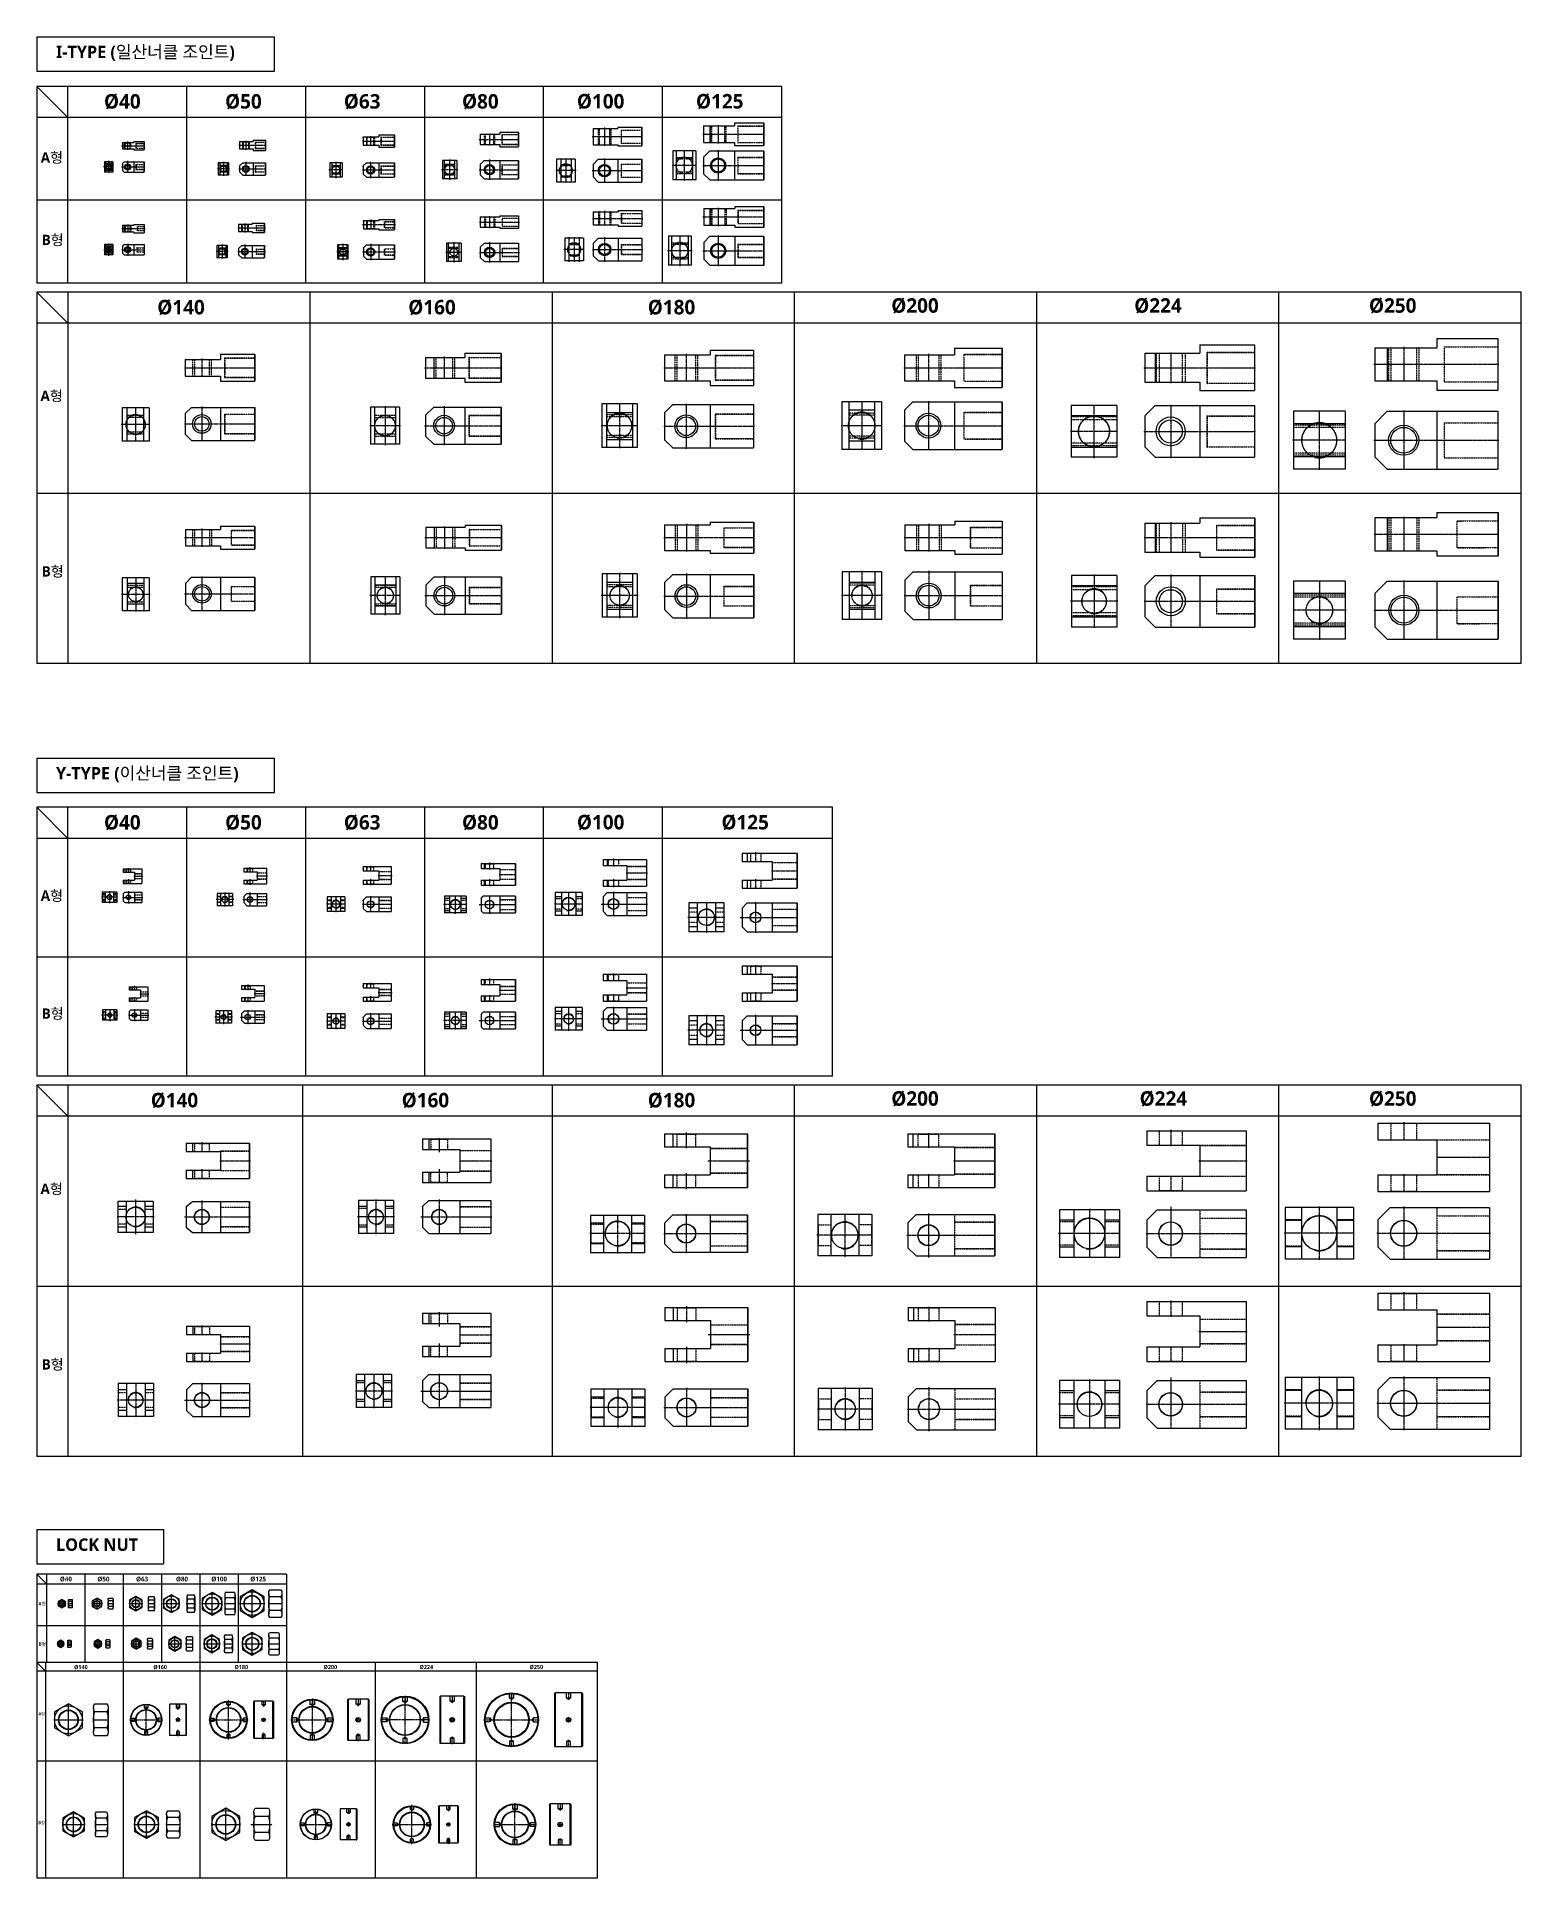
# Model space of a CAD drawing. Header units: millimetres. Extents: x 0 to 7164, y 0 to 8892.
import ezdxf

# ---------------------------------------------------------------- set-up
doc = ezdxf.new("R2010")
doc.units = ezdxf.units.MM
doc.header["$PDMODE"] = 3
for name, pattern in [('CENTER', [24, 20, -1.5, 1, -1.5]), ('CENTERX2', [4, 2.5, -0.5, 0.5, -0.5]), ('HIDDENX2', [0.75, 0.5, -0.25])]:
    doc.linetypes.add(name, pattern=pattern)
for name, color, linetype in [('BOM-UDEF', 3, 'Continuous'), ('CEN', 1, 'CENTERX2'), ('ML', 3, 'Continuous'), ('외형선', 140, 'Continuous')]:
    doc.layers.add(name, color=color, linetype=linetype)
doc.styles.add('H', font='txt.shx')
doc.styles.add('문자', font='romans.shx')

msp = doc.modelspace()

# ---------------------------------------------------------------- texts
at = {"attachment_point": 1, "style": '문자'}
for s, width, gutter_width, heights, insert, char_height in [('{\\fMalgun Gothic|b1|i0|c129|p50;%%C40}', 124.533, 16, [0], (324.2, 8615.3), 70), ('{\\fMalgun Gothic|b1|i0|c129|p50;%%C50}', 124.533, 16, [0], (908.7, 8615.3), 70), ('{\\fMalgun Gothic|b1|i0|c129|p50;%%C63}', 124.533, 16, [0], (1481.8, 8615.3), 70), ('{\\fMalgun Gothic|b1|i0|c129|p50;%%C80}', 124.533, 16, [0], (2052.2, 8615.3), 70), ('{\\fMalgun Gothic|b1|i0|c129|p50;%%C100}', 124.533, 16, [0], (2606.8, 8615.9), 70), ('{\\fMalgun Gothic|b1|i0|c129|p50;%%C125}', 124.533, 16, [0], (3181.5, 8615.9), 70), ('{\\fMalgun Gothic|b1|i0|c129|p50;A형}', 655.383, 160, [0], (18.9, 8333.9), 50), ('{\\fMalgun Gothic|b1|i0|c129|p50;B형}', 655.383, 160, [0], (23.1, 7936.1), 50), ('{\\fMalgun Gothic|b1|i0|c129|p50;%%C140}', 124.533, 16, [0], (581.5, 7621.5), 70), ('{\\fMalgun Gothic|b1|i0|c129|p50;%%C160}', 124.533, 16, [0], (1792.8, 7621.5), 70), ('{\\fMalgun Gothic|b1|i0|c129|p50;%%C180}', 124.533, 16, [0], (2948.8, 7621.5), 70), ('{\\fMalgun Gothic|b1|i0|c129|p50;%%C200}', 124.533, 16, [0], (4124, 7629.6), 70), ('{\\fMalgun Gothic|b1|i0|c129|p50;%%C224}', 124.533, 16, [0], (5296.7, 7629.6), 70), ('{\\fMalgun Gothic|b1|i0|c129|p50;%%C250}', 124.533, 16, [0], (6429.7, 7629.6), 70), ('{\\fMalgun Gothic|b1|i0|c129|p50;A형}', 655.383, 160, [0], (17.7, 7183), 50), ('{\\fMalgun Gothic|b1|i0|c129|p50;B형}', 655.383, 160, [0], (23.4, 6335.4), 50), ('{\\fMalgun Gothic|b1|i0|c129|p50;%%C40}', 124.533, 16, [0], (324.2, 5133.9), 70), ('{\\fMalgun Gothic|b1|i0|c129|p50;%%C50}', 124.533, 16, [0], (908.7, 5133.9), 70), ('{\\fMalgun Gothic|b1|i0|c129|p50;%%C63}', 124.533, 16, [0], (1481.8, 5133.9), 70), ('{\\fMalgun Gothic|b1|i0|c129|p50;%%C80}', 124.533, 16, [0], (2052.2, 5133.9), 70), ('{\\fMalgun Gothic|b1|i0|c129|p50;%%C100}', 124.533, 16, [0], (2606.8, 5134.5), 70), ('{\\fMalgun Gothic|b1|i0|c129|p50;%%C125}', 124.533, 16, [0], (3304.2, 5134.5), 70), ('{\\fMalgun Gothic|b1|i0|c129|p50;A형}', 655.383, 160, [0], (18.9, 4769.4), 50), ('{\\fMalgun Gothic|b1|i0|c129|p50;B형}', 655.383, 160, [0], (23.1, 4200), 50), ('{\\fMalgun Gothic|b1|i0|c129|p50;%%C140}', 124.533, 16, [0], (549.7, 3792.2), 70), ('{\\fMalgun Gothic|b1|i0|c129|p50;%%C160}', 124.533, 16, [0], (1761, 3792.2), 70), ('{\\fMalgun Gothic|b1|i0|c129|p50;%%C180}', 124.533, 16, [0], (2948.8, 3792.2), 70), ('{\\fMalgun Gothic|b1|i0|c129|p50;%%C200}', 124.533, 16, [0], (4124, 3800.2), 70), ('{\\fMalgun Gothic|b1|i0|c129|p50;%%C224}', 124.533, 16, [0], (5322.6, 3800.2), 70), ('{\\fMalgun Gothic|b1|i0|c129|p50;%%C250}', 124.533, 16, [0], (6429.7, 3800.2), 70), ('{\\fMalgun Gothic|b1|i0|c129|p50;A형}', 655.383, 160, [0], (17.7, 3353.7), 50), ('{\\fMalgun Gothic|b1|i0|c129|p50;B형}', 655.383, 160, [0], (23.4, 2506), 50), ('{\\fMalgun Gothic|b1|i0|c129|p50;%%C40}', 40.035, 5.14, [0], (111.3, 1455.7), 22.503), ('{\\fMalgun Gothic|b1|i0|c129|p50;%%C50}', 40.035, 5.14, [0], (292.2, 1455.7), 22.503), ('{\\fMalgun Gothic|b1|i0|c129|p50;%%C63}', 40.035, 5.14, [0], (479, 1455.7), 22.503), ('{\\fMalgun Gothic|b1|i0|c129|p50;%%C80}', 40.035, 5.14, [0], (671.6, 1455.7), 22.503), ('{\\fMalgun Gothic|b1|i0|c129|p50;%%C100}', 40.035, 5.14, [0], (842.3, 1455.9), 22.503), ('{\\fMalgun Gothic|b1|i0|c129|p50;%%C125}', 40.035, 5.14, [0], (1030.5, 1455.9), 22.503), ('{\\fMalgun Gothic|b1|i0|c129|p50;A형}', 210.692, 51.4, [0], (7.9, 1332.9), 16.074), ('{\\fMalgun Gothic|b1|i0|c129|p50;B형}', 210.692, 51.4, [0], (8.4, 1138.5), 16.074), ('{\\fMalgun Gothic|b1|i0|c129|p50;%%C140}', 34.875, 4.48, [0], (179.7, 1029.2), 19.603), ('{\\fMalgun Gothic|b1|i0|c129|p50;%%C160}', 34.875, 4.48, [0], (562.4, 1029.2), 19.603), ('{\\fMalgun Gothic|b1|i0|c129|p50;%%C180}', 34.875, 4.48, [0], (954, 1029.2), 19.603), ('{\\fMalgun Gothic|b1|i0|c129|p50;%%C200}', 34.875, 4.48, [0], (1383.8, 1029.4), 19.603), ('{\\fMalgun Gothic|b1|i0|c129|p50;%%C224}', 34.875, 4.48, [0], (1847, 1029.4), 19.603), ('{\\fMalgun Gothic|b1|i0|c129|p50;%%C250}', 34.875, 4.48, [0], (2378, 1029.4), 19.603), ('{\\fMalgun Gothic|b1|i0|c129|p50;A형}', 183.538, 44.8, [18.6], (8.1, 800.3), 14.002), ('{\\fMalgun Gothic|b1|i0|c129|p50;B형}', 183.538, 44.8, [0], (7.6, 274.2), 14.002)]:
    msp.add_mtext_dynamic_manual_height_columns(s, width=width, gutter_width=gutter_width, heights=heights, dxfattribs=dict(at, insert=insert, char_height=char_height))
at = {"layer": 'BOM-UDEF', "char_height": 60, "attachment_point": 1, "style": 'H'}
for s, insert in [('{\\fMalgun Gothic|b1|i0|c129|p50;I\\fMalgun Gothic|b1|i0|c0|p50;-TYPE (\\fMalgun Gothic|b1|i0|c129|p50;일산너클 조인트)}', (92.4, 8849.1)), ('{\\fMalgun Gothic|b1|i0|c0|p50;Y-TYPE (\\fMalgun Gothic|b1|i0|c129|p50;이산너클 조인트)}', (92.4, 5365.8))]:
    msp.add_mtext_dynamic_manual_height_columns(s, width=1182.182, gutter_width=15, heights=[0], dxfattribs=dict(at, insert=insert))
at = {"layer": '외형선', "color": 3, "insert": (92.4, 1640.7), "char_height": 60, "attachment_point": 1, "style": 'H'}
msp.add_mtext_dynamic_manual_height_columns('{\\fMalgun Gothic|b1|i0|c129|p50;LOCK NUT}', width=1182.182, gutter_width=15, heights=[0], dxfattribs=at)

# ---------------------------------------------------------------- linework, layer by layer
for p, q in [((3594, 8652.8), (0, 8652.8)), ((0, 8652.8), (0, 7702.8)), ((150, 8502.8), (0, 8652.8)), ((150, 7702.8), (150, 8652.8)), ((724, 7702.8), (724, 8652.8)), ((1298, 7702.8), (1298, 8652.8)), ((1872, 7702.8), (1872, 8652.8)), ((2446, 7702.8), (2446, 8652.8)), ((3020, 7702.8), (3020, 8652.8)), ((3594, 8652.8), (3594, 7702.8)), ((3594, 8502.8), (0, 8502.8)), ((3594, 8102.8), (0, 8102.8)), ((3594, 7702.8), (0, 7702.8)), ((7164, 7658.4), (0, 7658.4)), ((0, 7658.4), (0, 5866.3)), ((150, 7508.4), (0, 7658.4)), ((150, 7658.4), (150, 5866.3)), ((1319, 5866.3), (1319, 7658.4)), ((2488, 5866.3), (2488, 7658.4)), ((3657, 5866.3), (3657, 7658.4)), ((4826, 5866.3), (4826, 7658.4)), ((5995, 5866.3), (5995, 7658.4)), ((7164, 5866.3), (7164, 7658.4)), ((7164, 7508.4), (0, 7508.4)), ((7164, 6687.4), (0, 6687.4)), ((7164, 5866.3), (0, 5866.3)), ((3841, 5171.4), (0, 5171.4)), ((0, 5171.4), (0, 3873.4)), ((150, 5021.4), (0, 5171.4)), ((150, 3873.4), (150, 5171.4)), ((724, 3873.4), (724, 5171.4)), ((1298, 3873.4), (1298, 5171.4)), ((1872, 3873.4), (1872, 5171.4)), ((2446, 3873.4), (2446, 5171.4)), ((3020, 3873.4), (3020, 5171.4)), ((3841, 3873.4), (3841, 5171.4)), ((3841, 5021.4), (0, 5021.4)), ((3841, 4447.4), (0, 4447.4)), ((3841, 3873.4), (0, 3873.4)), ((7164, 3829), (0, 3829)), ((0, 3829), (0, 2037)), ((150, 3679), (0, 3829)), ((150, 3829), (150, 2037)), ((1283.3, 2037), (1283.3, 3829)), ((2488, 2037), (2488, 3829)), ((2488, 2037), (2488, 3829)), ((3657, 2037), (3657, 3829)), ((4826, 2037), (4826, 3829)), ((5995, 2037), (5995, 3829)), ((7164, 2037), (7164, 3829)), ((7164, 3679), (0, 3679)), ((7164, 2858), (0, 2858)), ((7164, 2037), (0, 2037)), ((1205.1, 1468.1), (0, 1468.1)), ((0, 1468.1), (0, 1041.4)), ((48.2, 1419.9), (0, 1468.1)), ((48.2, 1041.4), (48.2, 1468.1)), ((232.8, 1041.4), (232.8, 1468.1)), ((417.3, 1468.1), (417.3, 1041.4)), ((601.8, 1468.1), (601.8, 1041.4)), ((786.3, 1468.1), (786.3, 1041.4)), ((970.9, 1468.1), (970.9, 1041.4)), ((1205.1, 1468.1), (1205.1, 1041.5)), ((1205.1, 1419.9), (0, 1419.9)), ((152.6, 1343.7), (154.2, 1346.5)), ((152.6, 1307.7), (152.6, 1343.7)), ((154.2, 1346.5), (170, 1346.5)), ((170, 1336.1), (154.2, 1336.1)), ((171.6, 1343.7), (170, 1346.5)), ((171.6, 1307.7), (171.6, 1343.7)), ((344.1, 1345.7), (344.1, 1305.8)), ((366, 1339), (346.1, 1339)), ((368.1, 1345.7), (368.1, 1305.8)), ((537.4, 1351.7), (537.4, 1299.8)), ((540.1, 1360.4), (565.7, 1360.4)), ((565.7, 1343.1), (540.1, 1343.1)), ((568.4, 1351.7), (568.4, 1299.8)), ((723.9, 1358.2), (723.9, 1293.3)), ((727.3, 1369), (758.6, 1369)), ((758.6, 1347.4), (727.3, 1347.4)), ((761.9, 1358.2), (761.9, 1293.3)), ((906.7, 1366.9), (906.7, 1284.6)), ((910.9, 1380.6), (953.5, 1380.6)), ((953.5, 1353.2), (910.9, 1353.2)), ((957.7, 1366.9), (957.7, 1284.6)), ((1119.1, 1375.5), (1119.1, 1276)), ((1178, 1358.9), (1124.3, 1358.9)), ((1183.1, 1375.5), (1183.1, 1276)), ((154.2, 1305), (152.6, 1307.7)), ((170, 1315.4), (154.2, 1315.4)), ((170, 1305), (154.2, 1305)), ((170, 1305), (171.6, 1307.7)), ((366, 1312.5), (346.1, 1312.5)), ((565.7, 1308.4), (540.1, 1308.4)), ((565.7, 1291.1), (540.1, 1291.1)), ((758.6, 1304.1), (727.3, 1304.1)), ((758.6, 1282.4), (727.3, 1282.4)), ((953.5, 1298.3), (910.9, 1298.3)), ((953.5, 1270.9), (910.9, 1270.9)), ((1178, 1292.6), (1124.3, 1292.6)), ((1205.1, 1218.9), (0, 1218.9)), ((720.9, 1157.7), (720.9, 1105.7)), ((751.9, 1157.7), (751.9, 1105.7)), ((905.6, 1164.2), (905.6, 1099.2)), ((943.6, 1164.2), (943.6, 1099.2)), ((1119, 1172.8), (1119, 1090.6)), ((1165.7, 1159.1), (1123.2, 1159.1)), ((1170, 1172.8), (1170, 1090.6)), ((149, 1144.7), (149, 1118.7)), ((163.7, 1140.4), (150.3, 1140.4)), ((163.7, 1123), (150.3, 1123)), ((165, 1144.7), (165, 1118.7)), ((332.6, 1147.2), (332.6, 1116)), ((350, 1142), (334.2, 1142)), ((350, 1121.2), (334.2, 1121.2)), ((351.6, 1147.2), (351.6, 1116)), ((533.5, 1151.6), (533.5, 1111.8)), ((555.5, 1145), (535.6, 1145)), ((555.5, 1118.4), (535.6, 1118.4)), ((557.5, 1151.6), (557.5, 1111.8)), ((749.2, 1149), (723.6, 1149)), ((749.2, 1114.4), (723.6, 1114.4)), ((940.2, 1153.3), (908.9, 1153.3)), ((940.2, 1110), (908.9, 1110)), ((1165.7, 1104.3), (1123.2, 1104.3)), ((1205.1, 1041.5), (0, 1041.4)), ((2706.3, 1041.5), (0, 1041.4)), ((0, 1041.4), (0, 531.3)), ((0, 1041.4), (0, 570.7)), ((0, 1041.4), (0, 0)), ((42, 999.4), (0, 1041.4)), ((2706.3, 999.5), (0, 999.4)), ((42, 1041.4), (42, 0)), ((417.3, 1041.4), (417.3, 0)), ((786.3, 1041.4), (786.3, 0)), ((1205.1, 1041.5), (1205.1, 0.1)), ((1633.7, 1041.5), (1633.7, 0.1)), ((2119.6, 1041.5), (2119.6, 0.1)), ((2706.3, 0.2), (2706.3, 1041.5)), ((2497.9, 891.6), (2500.9, 894.6)), ((2497.9, 891.6), (2497.9, 637.6)), ((2630.9, 894.6), (2500.9, 894.6)), ((2500.9, 894.6), (2500.9, 634.6)), ((2630.9, 894.6), (2633.9, 891.6)), ((2630.9, 634.6), (2630.9, 894.6)), ((2633.9, 891.6), (2633.9, 637.6)), ((272.8, 823), (272.8, 706.1)), ((337.7, 803.6), (278.8, 803.6)), ((343.8, 823), (343.8, 706.1)), ((641.9, 839.6), (640.9, 838.6)), ((640.9, 838.6), (640.9, 690.6)), ((641.9, 689.6), (641.9, 839.6)), ((719.9, 839.6), (641.9, 839.6)), ((719.9, 689.6), (719.9, 839.6)), ((719.9, 839.6), (720.9, 838.6)), ((720.9, 838.6), (720.9, 690.6)), ((1046.3, 851.6), (1049.3, 854.6)), ((1046.3, 851.6), (1046.3, 677.6)), ((1139.3, 854.6), (1049.3, 854.6)), ((1049.3, 854.6), (1049.3, 674.6)), ((1139.3, 854.6), (1142.3, 851.6)), ((1139.3, 674.6), (1139.3, 854.6)), ((1142.3, 851.6), (1142.3, 677.6)), ((1499.1, 861.6), (1502.1, 864.6)), ((1499.1, 861.6), (1499.1, 667.6)), ((1600.1, 864.6), (1502.1, 864.6)), ((1502.1, 864.6), (1502.1, 664.6)), ((1600.1, 864.6), (1603.1, 861.6)), ((1600.1, 664.6), (1600.1, 864.6)), ((1603.1, 861.6), (1603.1, 667.6)), ((1944.6, 876.6), (1947.6, 879.6)), ((1944.6, 876.6), (1944.6, 652.6)), ((2061.6, 879.6), (1947.6, 879.6)), ((1947.6, 879.6), (1947.6, 649.6)), ((2061.6, 879.6), (2064.6, 876.6)), ((2061.6, 649.6), (2061.6, 879.6)), ((2064.6, 876.6), (2064.6, 652.6)), ((337.7, 725.6), (278.8, 725.6)), ((641.9, 689.6), (640.9, 690.6)), ((719.9, 689.6), (641.9, 689.6)), ((719.9, 689.6), (720.9, 690.6)), ((1049.3, 674.6), (1046.3, 677.6)), ((1139.3, 674.6), (1049.3, 674.6)), ((1139.3, 674.6), (1142.3, 677.6)), ((1502.1, 664.6), (1499.1, 667.6)), ((1600.1, 664.6), (1502.1, 664.6)), ((1600.1, 664.6), (1603.1, 667.6)), ((1947.6, 649.6), (1944.6, 652.6)), ((2061.6, 649.6), (1947.6, 649.6)), ((2061.6, 649.6), (2064.6, 652.6)), ((2500.9, 634.6), (2497.9, 637.6)), ((2630.9, 634.6), (2500.9, 634.6)), ((2630.9, 634.6), (2633.9, 637.6)), ((2706.3, 565), (0, 564.8)), ((2473.8, 356.5), (2476.8, 359.5)), ((2473.8, 356.5), (2473.8, 162.5)), ((2574.8, 359.5), (2476.8, 359.5)), ((2476.8, 359.5), (2476.8, 159.5)), ((2574.8, 359.5), (2577.8, 356.5)), ((2574.8, 159.5), (2574.8, 359.5)), ((2577.8, 356.5), (2577.8, 162.5)), ((282.6, 305), (282.6, 214)), ((335.9, 289.8), (287.2, 289.8)), ((340.6, 305), (340.6, 214)), ((626.4, 309.3), (626.4, 209.7)), ((685.3, 292.7), (631.6, 292.7)), ((690.4, 309.3), (690.4, 209.7)), ((1047.6, 318), (1047.6, 201)), ((1117.6, 298.5), (1053.6, 298.5)), ((1123.6, 318), (1123.6, 201)), ((1465.1, 334.5), (1464.1, 333.5)), ((1464.1, 333.5), (1464.1, 185.5)), ((1465.1, 184.5), (1465.1, 334.5)), ((1543.1, 334.5), (1465.1, 334.5)), ((1543.1, 184.5), (1543.1, 334.5)), ((1543.1, 334.5), (1544.1, 333.5)), ((1544.1, 333.5), (1544.1, 185.5)), ((1938.2, 346.5), (1941.2, 349.5)), ((1938.2, 346.5), (1938.2, 172.5)), ((2031.2, 349.5), (1941.2, 349.5)), ((1941.2, 349.5), (1941.2, 169.5)), ((2031.2, 349.5), (2034.2, 346.5)), ((2031.2, 169.5), (2031.2, 349.5)), ((2034.2, 346.5), (2034.2, 172.5)), ((335.9, 229.2), (287.2, 229.2)), ((685.3, 226.3), (631.6, 226.3)), ((1117.6, 220.5), (1053.6, 220.5)), ((1465.1, 184.5), (1464.1, 185.5)), ((1543.1, 184.5), (1465.1, 184.5)), ((1543.1, 184.5), (1544.1, 185.5)), ((1941.2, 169.5), (1938.2, 172.5)), ((2031.2, 169.5), (1941.2, 169.5)), ((2031.2, 169.5), (2034.2, 172.5)), ((2476.8, 159.5), (2473.8, 162.5)), ((2574.8, 159.5), (2476.8, 159.5)), ((2574.8, 159.5), (2577.8, 162.5)), ((2706.3, 0.2), (0, 0))]:
    msp.add_line(p, q)
for points in [[(138.7, 1336.1), (120.7, 1346.5), (102.7, 1336.1), (102.7, 1315.4), (120.7, 1305), (138.7, 1315.4)], [(313.7, 1339), (290.7, 1352.3), (267.7, 1339), (267.7, 1312.5), (290.7, 1299.2), (313.7, 1312.5)], [(507.9, 1343.1), (477.9, 1360.4), (447.9, 1343.1), (447.9, 1308.4), (477.9, 1291.1), (507.9, 1308.4)], [(687, 1347.4), (649.5, 1369), (612, 1347.4), (612, 1304.1), (649.5, 1282.4), (687, 1304.1)], [(893.5, 1351.8), (846, 1379.3), (798.5, 1351.8), (798.5, 1297), (846, 1269.6), (893.5, 1297)], [(1096.6, 1358.9), (1039.1, 1392.1), (981.6, 1358.9), (981.6, 1292.6), (1039.1, 1259.4), (1096.6, 1292.6)], [(502.8, 1145), (479.8, 1158.2), (456.8, 1145), (456.8, 1118.4), (479.8, 1105.1), (502.8, 1118.4)], [(696.5, 1149), (666.5, 1166.3), (636.5, 1149), (636.5, 1114.4), (666.5, 1097), (696.5, 1114.4)], [(882.1, 1153.3), (844.6, 1175), (807.1, 1153.3), (807.1, 1110), (844.6, 1088.4), (882.1, 1110)], [(1087.4, 1159.1), (1039.9, 1186.5), (992.4, 1159.1), (992.4, 1104.3), (1039.9, 1076.8), (1087.4, 1104.3)], [(130.3, 1140.4), (115.3, 1149), (100.3, 1140.4), (100.3, 1123), (115.3, 1114.4), (130.3, 1123)], [(312.2, 1142.1), (294.2, 1152.5), (276.2, 1142.1), (276.2, 1121.3), (294.2, 1110.9), (312.2, 1121.3)], [(219.7, 803.6), (152.2, 842.5), (84.7, 803.6), (84.7, 725.6), (152.2, 686.6), (219.7, 725.6)], [(230.1, 289.8), (177.6, 320.1), (125.1, 289.8), (125.1, 229.2), (177.6, 198.9), (230.1, 229.2)], [(586.4, 292.7), (528.9, 325.9), (471.4, 292.7), (471.4, 226.3), (528.9, 193.1), (586.4, 226.3)], [(979.4, 298.5), (911.9, 337.4), (844.4, 298.5), (844.4, 220.5), (911.9, 181.6), (979.4, 220.5)]]:
    msp.add_lwpolyline(points, close=True)
for points in [[(366, 1352.3, -0.309401), (366, 1339, -0.154701), (366, 1312.5, -0.309401), (366, 1299.2), (346.1, 1299.2, -0.309401), (346.1, 1312.5, -0.154701), (346.1, 1339, -0.309401), (346.1, 1352.3)], [(1178, 1392.1, -0.309401), (1178, 1358.9, -0.154701), (1178, 1292.6, -0.309401), (1178, 1259.4), (1124.3, 1259.4, -0.309401), (1124.3, 1292.6, -0.154701), (1124.3, 1358.9, -0.309401), (1124.3, 1392.1)], [(555.5, 1158.2, -0.309401), (555.5, 1145, -0.154701), (555.5, 1118.4, -0.309401), (555.5, 1105.1), (535.6, 1105.1, -0.309401), (535.6, 1118.4, -0.154701), (535.6, 1145, -0.309401), (535.6, 1158.2)], [(749.2, 1166.3, -0.309401), (749.2, 1149, -0.154701), (749.2, 1114.4, -0.309401), (749.2, 1097), (723.6, 1097, -0.309401), (723.6, 1114.4, -0.154701), (723.6, 1149, -0.309401), (723.6, 1166.3)], [(940.2, 1175, -0.309401), (940.2, 1153.3, -0.154701), (940.2, 1110, -0.309401), (940.2, 1088.4), (908.9, 1088.4, -0.309401), (908.9, 1110, -0.154701), (908.9, 1153.3, -0.309401), (908.9, 1175)], [(1165.7, 1186.5, -0.309401), (1165.7, 1159.1, -0.154701), (1165.7, 1104.3, -0.309401), (1165.7, 1076.8), (1123.2, 1076.8, -0.309401), (1123.2, 1104.3, -0.154701), (1123.2, 1159.1, -0.309401), (1123.2, 1186.5)], [(163.7, 1149, -0.309401), (163.7, 1140.4, -0.154701), (163.7, 1123, -0.309401), (163.7, 1114.4), (150.3, 1114.4, -0.309401), (150.3, 1123, -0.154701), (150.3, 1140.4, -0.309401), (150.3, 1149)], [(350, 1152.4, -0.309401), (350, 1142, -0.154701), (350, 1121.2, -0.309401), (350, 1110.8), (334.2, 1110.8, -0.309401), (334.2, 1121.2, -0.154701), (334.2, 1142, -0.309401), (334.2, 1152.4)], [(337.7, 842.5, -0.309401), (337.7, 803.6, -0.154701), (337.7, 725.6, -0.309401), (337.7, 686.6), (278.8, 686.6, -0.309401), (278.8, 725.6, -0.154701), (278.8, 803.6, -0.309401), (278.8, 842.5)], [(335.9, 320.1, -0.309401), (335.9, 289.8, -0.154701), (335.9, 229.2, -0.309401), (335.9, 198.9), (287.2, 198.9, -0.309401), (287.2, 229.2, -0.154701), (287.2, 289.8, -0.309401), (287.2, 320.1)], [(685.3, 325.9, -0.309401), (685.3, 292.7, -0.154701), (685.3, 226.3, -0.309401), (685.3, 193.1), (631.6, 193.1, -0.309401), (631.6, 226.3, -0.154701), (631.6, 292.7, -0.309401), (631.6, 325.9)], [(1117.6, 337.4, -0.309401), (1117.6, 298.5, -0.154701), (1117.6, 220.5, -0.309401), (1117.6, 181.6), (1053.6, 181.6, -0.309401), (1053.6, 220.5, -0.154701), (1053.6, 298.5, -0.309401), (1053.6, 337.4)]]:
    msp.add_lwpolyline(points, format="xyb", close=True)
for centre, radius in [((476.6, 3193.1), 46.5), ((1636.9, 3193.1), 35.5), ((2802.8, 3112.8), 59), ((477.3, 2308.8), 35.5), ((1626.8, 2352.2), 39), ((5080.4, 2288.4), 59), ((120.7, 1325.7), 18), ((120.7, 1325.7), 10.5), ((290.7, 1325.7), 23), ((290.7, 1325.7), 13.5), ((477.9, 1325.7), 30), ((477.9, 1325.7), 18), ((649.5, 1325.7), 37.5), ((649.5, 1325.7), 22.5), ((846, 1325.7), 47.5), ((846, 1325.7), 30), ((1039.1, 1325.7), 57.5), ((1039.1, 1325.7), 38), ((666.5, 1131.7), 30), ((844.6, 1131.7), 37.5), ((1039.9, 1131.7), 47.5), ((1039.9, 1131.7), 30), ((115.3, 1131.7), 15), ((115.3, 1131.7), 8.5), ((294.2, 1131.7), 18), ((294.2, 1131.7), 10.5), ((479.8, 1131.7), 23), ((479.8, 1131.7), 13.5), ((666.5, 1131.7), 18), ((844.6, 1131.7), 22.5), ((2291.3, 764.6), 130), ((2291.3, 764.6), 127), ((152.2, 764.6), 67.5), ((152.2, 764.6), 45.5), ((527.5, 764.6), 75), ((527.5, 764.6), 74), ((527.5, 764.6), 48), ((925.2, 764.6), 90), ((925.2, 764.6), 87), ((925.2, 764.6), 58), ((1329.7, 764.6), 100), ((1329.7, 764.6), 97), ((1329.7, 764.6), 63), ((1777.2, 764.6), 115), ((1777.2, 763.6), 112), ((1777.2, 763.6), 73), ((2291.3, 764.6), 82), ((680.9, 765), 8.5), ((680.9, 765), 7.5), ((1094.3, 764.6), 8.5), ((1094.3, 764.6), 7.5), ((1551.1, 764.6), 11), ((1551.1, 764.6), 10), ((2004.6, 764.6), 11), ((2004.6, 764.6), 10), ((2565.9, 764.6), 11), ((2565.9, 764.6), 10), ((2307.6, 259.5), 100), ((2307.6, 259.5), 97), ((177.6, 259.5), 52.5), ((177.6, 259.5), 34), ((528.9, 259.5), 57.5), ((528.9, 259.5), 38), ((911.9, 259.5), 67.5), ((911.9, 259.5), 45.5), ((1346.5, 259.5), 75), ((1346.5, 259.5), 74), ((1346.5, 259.5), 48), ((1504.1, 259.9), 8.5), ((1504.1, 259.9), 7.5), ((1810.2, 259.5), 90), ((1810.2, 259.5), 87), ((1810.2, 259.5), 58), ((1986.2, 259.5), 8.5), ((1986.2, 259.5), 7.5), ((2307.6, 259.5), 63), ((2525.8, 259.5), 11), ((2525.8, 259.5), 10)]:
    msp.add_circle(centre, radius)
for centre, radius, start, end in [((161.8, 1341.3), 9.19, 145.59101, 214.40899), ((188.6, 1325.5), 36, 162.8014, 179.59981), ((162.4, 1341.3), 9.19, 325.59101, 34.40899), ((135.6, 1325.5), 36, 0.40019, 17.1986), ((552.7, 1351.7), 15.3, 145.61575, 214.38425), ((594.7, 1325.7), 57.3, 162.41205, 197.58795), ((553, 1351.7), 15.3, 325.61575, 34.38425), ((511.1, 1325.7), 57.3, 342.41205, 17.58795), ((743.1, 1358.2), 19.2, 145.61575, 214.38425), ((795.6, 1325.7), 71.7, 162.41205, 197.58795), ((742.7, 1358.2), 19.2, 325.61575, 34.38425), ((690.3, 1325.7), 71.7, 342.41205, 17.58795), ((931, 1366.9), 24.3, 145.61575, 214.38425), ((997.5, 1325.7), 90.8, 162.41205, 197.58795), ((933.4, 1366.9), 24.3, 325.61575, 34.38425), ((866.9, 1325.7), 90.8, 342.41205, 17.58795), ((188.6, 1326), 36, 180.40019, 197.1986), ((161.8, 1310.2), 9.19, 145.59101, 214.40899), ((135.6, 1326), 36, 342.8014, 359.59981), ((162.4, 1310.2), 9.19, 325.59101, 34.40899), ((552.7, 1299.8), 15.3, 145.61575, 214.38425), ((553, 1299.8), 15.3, 325.61575, 34.38425), ((743.1, 1293.3), 19.2, 145.61575, 214.38425), ((742.7, 1293.3), 19.2, 325.61575, 34.38425), ((931, 1284.6), 24.3, 145.61575, 214.38425), ((933.4, 1284.6), 24.3, 325.61575, 34.38425)]:
    msp.add_arc(centre, radius, start, end)
at = {"layer": 'CEN'}
for p, q in [((120.7, 1346.5), (120.7, 1305)), ((290.7, 1299.2), (290.7, 1352.3)), ((477.9, 1291.1), (477.9, 1360.4)), ((649.5, 1282.4), (649.5, 1369)), ((846, 1269.6), (846, 1379.3)), ((1039.1, 1259.4), (1039.1, 1392.1)), ((102.7, 1325.7), (138.7, 1325.7)), ((152.6, 1325.7), (171.6, 1325.7)), ((267.7, 1325.7), (313.7, 1325.7)), ((341.6, 1325.7), (370.6, 1325.7)), ((447.9, 1325.7), (507.9, 1325.7)), ((534.9, 1325.7), (570.9, 1325.7)), ((612, 1325.7), (687, 1325.7)), ((721.4, 1325.7), (764.4, 1325.7)), ((798.5, 1325.7), (893.5, 1325.7)), ((904.2, 1325.7), (960.2, 1325.7)), ((981.6, 1325.7), (1096.6, 1325.7)), ((1116.6, 1325.7), (1185.6, 1325.7)), ((479.8, 1105.1), (479.8, 1158.2)), ((666.5, 1097), (666.5, 1166.3)), ((844.6, 1088.4), (844.6, 1175)), ((1039.9, 1076.8), (1039.9, 1186.5)), ((100.3, 1131.7), (130.3, 1131.7)), ((115.3, 1114.4), (115.3, 1149)), ((146.5, 1131.7), (167.5, 1131.7)), ((276.2, 1131.7), (312.2, 1131.7)), ((294.2, 1110.9), (294.2, 1152.5)), ((330.1, 1131.6), (354.1, 1131.6)), ((456.8, 1131.7), (502.8, 1131.7)), ((531, 1131.7), (560, 1131.7)), ((636.5, 1131.7), (696.5, 1131.7)), ((718.4, 1131.7), (754.4, 1131.7)), ((807.1, 1131.7), (882.1, 1131.7)), ((903.1, 1131.7), (946.1, 1131.7)), ((992.4, 1131.7), (1087.4, 1131.7)), ((1116.5, 1131.7), (1172.5, 1131.7)), ((152.2, 686.6), (152.2, 842.5)), ((84.7, 764.6), (219.7, 764.6)), ((270.3, 764.6), (346.3, 764.6)), ((177.6, 198.9), (177.6, 320.1)), ((528.9, 193.1), (528.9, 325.9)), ((911.9, 181.6), (911.9, 337.4)), ((125.1, 259.5), (230.1, 259.5)), ((280.1, 259.5), (343.1, 259.5)), ((471.4, 259.5), (586.4, 259.5)), ((623.9, 259.5), (692.9, 259.5)), ((844.4, 259.5), (979.4, 259.5)), ((1033.3, 259.6), (1134.9, 260))]:
    msp.add_line(p, q, dxfattribs=at)
at = {"layer": 'CEN', "ltscale": 0.5}
for p, q in [((2291.3, 634.6), (2291.3, 894.6)), ((2291.3, 894.6), (2291.3, 858.6)), ((2565.9, 897.1), (2565.9, 861.1)), ((527.5, 689.6), (527.5, 839.6)), ((680.9, 842.8), (680.9, 812.8)), ((925.2, 669.6), (925.2, 859.6)), ((1094.3, 857.8), (1094.3, 827.8)), ((1329.7, 867.1), (1329.7, 831.1)), ((1329.7, 664.6), (1329.7, 864.6)), ((1551.1, 867.1), (1551.1, 831.1)), ((1777.2, 880.6), (1777.2, 844.6)), ((1777.2, 648.6), (1777.2, 878.6)), ((2004.6, 882.1), (2004.6, 846.1)), ((452.5, 764.6), (602.5, 764.6)), ((671.4, 765), (690.4, 765)), ((680.9, 775.1), (680.9, 754.8)), ((680.9, 686.3), (680.9, 716.3)), ((830.2, 764.6), (1020.2, 764.6)), ((1084.8, 764.6), (1103.8, 764.6)), ((1094.3, 774.7), (1094.3, 754.4)), ((1229.7, 764.6), (1429.7, 764.6)), ((1540.1, 764.6), (1562.1, 764.6)), ((1551.1, 753.6), (1551.1, 775.6)), ((1892.2, 764.6), (1662.2, 764.6)), ((1993.6, 764.6), (2015.6, 764.6)), ((2004.6, 753.6), (2004.6, 775.6)), ((2161.3, 764.6), (2421.3, 764.6)), ((2554.9, 764.6), (2576.9, 764.6)), ((2565.9, 753.6), (2565.9, 775.6)), ((1094.3, 671.3), (1094.3, 701.3)), ((1551.1, 662.1), (1551.1, 698.1)), ((2004.6, 647.1), (2004.6, 683.1)), ((2565.9, 632.1), (2565.9, 668.1)), ((2307.6, 362), (2307.6, 326)), ((2307.6, 159.5), (2307.6, 359.5)), ((2525.8, 362), (2525.8, 326)), ((1346.5, 184.5), (1346.5, 334.5)), ((1504.1, 337.7), (1504.1, 307.7)), ((1504.1, 270), (1504.1, 249.7)), ((1810.2, 164.5), (1810.2, 354.5)), ((1986.2, 352.7), (1986.2, 322.7)), ((1986.2, 269.6), (1986.2, 249.4)), ((2525.8, 248.5), (2525.8, 270.5)), ((1271.5, 259.5), (1421.5, 259.5)), ((1494.6, 259.9), (1513.6, 259.9)), ((1504.1, 181.3), (1504.1, 211.3)), ((1715.2, 259.5), (1905.2, 259.5)), ((1976.7, 259.5), (1995.7, 259.5)), ((1986.2, 166.3), (1986.2, 196.3)), ((2207.6, 259.5), (2407.6, 259.5)), ((2514.8, 259.5), (2536.8, 259.5)), ((2525.8, 157), (2525.8, 193))]:
    msp.add_line(p, q, dxfattribs=at)
at = {"layer": 'Defpoints', "color": 0, "linetype": 'ByBlock'}
for p in [(412.8, 8381.8), (978.6, 8386.2), (1575.6, 8408.3), (1575.6, 8408.3), (1575.6, 8368.3), (1575.6, 8368.3), (2139.6, 8371.4), (2684.7, 8369.9), (2684.7, 8369.9), (3218, 8381.4), (412.8, 8350.3), (978.6, 8350.7), (993.6, 8284.2), (2139.6, 8275.4), (3218, 8310.8), (993.6, 8224.2), (1575.6, 8269.1), (1575.6, 8269.1), (1575.6, 8229.1), (1575.6, 8229.1), (2139.6, 8225.4), (3218, 8230.8), (1576.4, 8005), (1576.4, 8005), (2140.4, 8022.2), (3218.7, 8062.2), (413.4, 7981.8), (413.4, 7950.3), (973.9, 7986.9), (973.9, 7951.4), (1576.4, 7965), (1576.4, 7965), (2140.4, 7972.2), (2684.9, 7983.9), (2684.9, 7983.9), (3218.7, 7982.2), (988.9, 7884.9), (988.9, 7824.9), (1576.4, 7873.2), (1576.4, 7873.2), (1576.4, 7833.2), (1576.4, 7833.2), (2140.4, 7876.2), (2140.4, 7826.2), (3218.7, 7898.7), (3218.7, 7818.7), (4228.4, 7129.2), (4228.4, 6899.2), (4229.9, 6308.8), (4229.9, 6078.8), (1575.6, 4875.1), (1575.6, 4875.1), (1575.6, 4810), (1575.6, 4810), (1013.7, 4755.8), (1575.6, 4723.3), (1575.6, 4723.3), (1013.7, 4695.8), (1575.6, 4683.3), (1575.6, 4683.3), (1575.6, 4310.2), (1575.6, 4310.2), (1002.6, 4188.4), (1575.6, 4245.1), (1575.6, 4245.1), (1002.6, 4128.4), (1575.6, 4158.4), (1575.6, 4158.4), (1575.6, 4118.4), (1575.6, 4118.4)]:
    msp.add_point(p, dxfattribs=at)
at = {"layer": 'ML'}
for p, q in [((2684.7, 8449.9), (2684.7, 8369.9)), ((2684.7, 8449.9), (2804.7, 8449.9)), ((2804.7, 8454.9), (2804.7, 8449.9)), ((2804.7, 8454.9), (2918.7, 8454.9)), ((2918.7, 8454.9), (2919.7, 8453.9)), ((2918.7, 8454.9), (2918.7, 8364.9)), ((2919.7, 8453.9), (2919.7, 8365.9)), ((3218, 8461.4), (3218, 8381.4)), ((3218, 8461.4), (3368, 8461.4)), ((3248, 8461.4), (3248, 8381.4)), ((3368, 8476.4), (3507, 8476.4)), ((3368, 8476.4), (3368, 8461.4)), ((3507, 8476.4), (3508, 8475.4)), ((3507, 8476.4), (3507, 8366.4)), ((3508, 8475.4), (3508, 8367.4)), ((412.8, 8381.8), (412.8, 8350.3)), ((412.8, 8381.8), (467.8, 8381.8)), ((420.8, 8381.8), (420.8, 8350.3)), ((467.8, 8386.1), (467.8, 8381.8)), ((467.8, 8386.1), (516.8, 8386.1)), ((516.8, 8386.1), (516.8, 8346.1)), ((516.8, 8386.1), (517.8, 8385.1)), ((517.8, 8385.1), (517.8, 8347.1)), ((978.6, 8386.2), (978.6, 8350.7)), ((978.6, 8386.2), (1043.6, 8386.2)), ((993.6, 8386.2), (993.6, 8350.7)), ((1043.6, 8393.4), (1043.6, 8386.2)), ((1043.6, 8393.4), (1102.6, 8393.4)), ((1102.6, 8393.4), (1103.6, 8392.4)), ((1102.6, 8393.4), (1102.6, 8343.4)), ((1103.6, 8392.4), (1103.6, 8344.4)), ((1575.6, 8408.3), (1650.6, 8408.3)), ((1575.6, 8408.3), (1575.6, 8368.3)), ((1575.6, 8404.3), (1575.6, 8408.3)), ((1575.6, 8368.3), (1650.6, 8368.3)), ((1590.6, 8408.3), (1590.6, 8369.3)), ((1590.6, 8369.3), (1590.6, 8368.3)), ((1650.6, 8418.3), (1724.6, 8418.3)), ((1650.6, 8418.3), (1650.6, 8408.3)), ((1650.6, 8368.3), (1650.6, 8358.3)), ((1724.6, 8418.3), (1724.6, 8358.3)), ((1724.6, 8418.3), (1725.6, 8417.3)), ((1724.6, 8358.3), (1725.6, 8359.3)), ((1725.6, 8417.3), (1725.6, 8359.3)), ((2139.6, 8421.4), (2139.6, 8371.4)), ((2139.6, 8421.4), (2234.6, 8421.4)), ((2139.6, 8371.4), (2234.6, 8371.4)), ((2234.6, 8431.4), (2234.6, 8421.4)), ((2234.6, 8431.4), (2323.6, 8431.4)), ((2234.6, 8371.4), (2234.6, 8361.4)), ((2234.6, 8361.4), (2323.6, 8361.4)), ((2323.6, 8431.4), (2324.6, 8430.4)), ((2323.6, 8431.4), (2323.6, 8361.4)), ((2323.6, 8361.4), (2324.6, 8362.4)), ((2324.6, 8430.4), (2324.6, 8362.4)), ((2684.7, 8369.9), (2804.7, 8369.9)), ((2804.7, 8369.9), (2804.7, 8364.9)), ((2804.7, 8364.9), (2918.7, 8364.9)), ((2918.7, 8364.9), (2919.7, 8365.9)), ((3218, 8381.4), (3368, 8381.4)), ((3368, 8381.4), (3368, 8366.4)), ((3368, 8366.4), (3507, 8366.4)), ((3507, 8366.4), (3508, 8367.4)), ((366, 8288.9), (326, 8288.9)), ((326, 8288.9), (326, 8238.9)), ((330.2, 8288.9), (330.2, 8238.9)), ((361.7, 8280.6), (330.2, 8280.6)), ((361.7, 8288.9), (361.7, 8238.9)), ((366, 8288.9), (366, 8238.9)), ((412.8, 8350.3), (467.8, 8350.3)), ((412.8, 8280.6), (420.8, 8288.6)), ((412.8, 8280.6), (412.8, 8246.6)), ((420.8, 8288.6), (516.6, 8288.6)), ((467.8, 8350.3), (467.8, 8346.1)), ((467.8, 8346.1), (516.8, 8346.1)), ((467.8, 8288.6), (467.8, 8238.6)), ((516.6, 8288.6), (517.6, 8287.6)), ((516.6, 8288.6), (516.6, 8238.6)), ((516.8, 8346.1), (517.8, 8347.1)), ((517.6, 8287.6), (517.6, 8239.6)), ((925.6, 8284.2), (875.6, 8284.2)), ((875.6, 8284.2), (875.6, 8224.2)), ((882.8, 8284.2), (882.8, 8224.2)), ((918.3, 8284.2), (918.3, 8224.2)), ((925.6, 8284.2), (925.6, 8224.2)), ((978.6, 8350.7), (1043.6, 8350.7)), ((978.6, 8269.2), (993.6, 8284.2)), ((993.6, 8284.2), (1102.6, 8284.2)), ((1043.6, 8350.7), (1043.6, 8343.4)), ((1043.6, 8343.4), (1102.6, 8343.4)), ((1043.6, 8284.2), (1043.6, 8236.4)), ((1102.6, 8343.4), (1103.6, 8344.4)), ((1102.6, 8284.2), (1103.6, 8283.2)), ((1102.6, 8284.2), (1102.6, 8224.2)), ((1103.6, 8283.2), (1103.6, 8225.2)), ((1473.6, 8284.1), (1413.6, 8284.1)), ((1413.6, 8284.1), (1413.6, 8214.1)), ((1423.6, 8284.1), (1423.6, 8214.1)), ((1463.6, 8284.1), (1463.6, 8214.1)), ((1473.6, 8284.1), (1473.6, 8214.1)), ((1575.6, 8269.1), (1590.6, 8284.1)), ((1590.6, 8284.1), (1724.6, 8284.1)), ((1650.6, 8358.3), (1724.6, 8358.3)), ((1650.6, 8284.1), (1650.6, 8214.1)), ((1650.6, 8284.1), (1650.6, 8269.1)), ((1724.6, 8284.1), (1724.6, 8214.1)), ((1724.6, 8284.1), (1725.6, 8283.1)), ((1725.6, 8283.1), (1725.6, 8215.1)), ((2027.3, 8295.4), (1957.3, 8295.4)), ((1957.3, 8295.4), (1957.3, 8205.4)), ((1967.3, 8205.4), (1967.3, 8295.4)), ((2017.3, 8275.4), (1967.3, 8275.4)), ((2017.3, 8205.4), (2017.3, 8295.4)), ((2027.3, 8295.4), (2027.3, 8205.4)), ((2139.6, 8275.4), (2159.6, 8295.4)), ((2139.6, 8275.4), (2139.6, 8225.4)), ((2159.6, 8295.4), (2323.6, 8295.4)), ((2234.6, 8295.4), (2234.6, 8205.4)), ((2323.6, 8295.4), (2324.6, 8294.4)), ((2323.6, 8295.4), (2323.6, 8205.4)), ((2324.6, 8294.4), (2324.6, 8206.4)), ((2598.3, 8300.7), (2508.3, 8300.7)), ((2508.3, 8300.7), (2508.3, 8190.7)), ((2528.3, 8300.7), (2528.3, 8190.7)), ((2578.3, 8300.7), (2578.3, 8190.7)), ((2598.3, 8300.7), (2598.3, 8190.7)), ((2684.7, 8275.7), (2709.7, 8300.7)), ((2684.7, 8275.7), (2684.7, 8215.7)), ((2709.7, 8300.7), (2918.7, 8300.7)), ((2804.7, 8300.7), (2804.7, 8190.7)), ((2918.7, 8300.7), (2918.7, 8190.7)), ((2918.7, 8300.7), (2919.7, 8299.7)), ((2919.7, 8299.7), (2919.7, 8191.7)), ((3179.9, 8340.8), (3069.9, 8340.8)), ((3069.9, 8340.8), (3069.9, 8200.8)), ((3084.9, 8340.8), (3084.9, 8200.8)), ((3164.9, 8340.8), (3164.9, 8200.8)), ((3179.9, 8340.8), (3179.9, 8200.8)), ((3218, 8310.8), (3248, 8340.8)), ((3218, 8310.8), (3218, 8230.8)), ((3248, 8340.8), (3507, 8340.8)), ((3368, 8340.8), (3368, 8200.8)), ((3507, 8340.8), (3507, 8200.8)), ((3507, 8340.8), (3508, 8339.8)), ((3508, 8339.8), (3508, 8201.8)), ((366, 8238.9), (326, 8238.9)), ((361.7, 8246.6), (330.2, 8246.6)), ((412.8, 8246.6), (420.8, 8238.6)), ((420.8, 8238.6), (516.6, 8238.6)), ((516.6, 8238.6), (517.6, 8239.6)), ((925.6, 8224.2), (875.6, 8224.2)), ((918.3, 8269.2), (882.8, 8269.2)), ((918.3, 8239.2), (882.8, 8239.2)), ((978.6, 8269.2), (978.6, 8239.2)), ((978.6, 8239.2), (993.6, 8224.2)), ((993.6, 8224.2), (1102.6, 8224.2)), ((1043.6, 8236.4), (1043.6, 8224.2)), ((1102.6, 8224.2), (1103.6, 8225.2)), ((1473.6, 8214.1), (1413.6, 8214.1)), ((1463.6, 8269.1), (1423.6, 8269.1)), ((1463.6, 8229.1), (1423.6, 8229.1)), ((1575.6, 8269.1), (1575.6, 8229.1)), ((1575.6, 8265.1), (1575.6, 8269.1)), ((1575.6, 8229.1), (1590.6, 8214.1)), ((1590.6, 8214.1), (1724.6, 8214.1)), ((1724.6, 8214.1), (1725.6, 8215.1)), ((2027.3, 8205.4), (1957.3, 8205.4)), ((2017.3, 8225.4), (1967.3, 8225.4)), ((2139.6, 8225.4), (2159.6, 8205.4)), ((2159.6, 8205.4), (2323.6, 8205.4)), ((2323.6, 8205.4), (2324.6, 8206.4)), ((2598.3, 8190.7), (2508.3, 8190.7)), ((2684.7, 8215.7), (2709.7, 8190.7)), ((2709.7, 8190.7), (2918.7, 8190.7)), ((2918.7, 8190.7), (2919.7, 8191.7)), ((3179.9, 8200.8), (3069.9, 8200.8)), ((3218, 8230.8), (3248, 8200.8)), ((3248, 8200.8), (3507, 8200.8)), ((3507, 8200.8), (3508, 8201.8)), ((1576.4, 8005), (1651.4, 8005)), ((1576.4, 8005), (1576.4, 7965)), ((1576.4, 8001), (1576.4, 8005)), ((1591.4, 8005), (1591.4, 7966)), ((1651.4, 8010), (1651.4, 8005)), ((1651.4, 8010), (1725.4, 8010)), ((1725.4, 8010), (1725.4, 7960)), ((1725.4, 8010), (1726.4, 8009)), ((1726.4, 8009), (1726.4, 7961)), ((2140.4, 8022.2), (2140.4, 7972.2)), ((2140.4, 8022.2), (2235.4, 8022.2)), ((2235.4, 8027.2), (2235.4, 8022.2)), ((2235.4, 8027.2), (2324.4, 8027.2)), ((2324.4, 8027.2), (2324.4, 7967.2)), ((2324.4, 8027.2), (2325.4, 8026.2)), ((2325.4, 8026.2), (2325.4, 7968.2)), ((2685.4, 8046.9), (2685.4, 7983.9)), ((2685.4, 8046.9), (2805.4, 8046.9)), ((2805.4, 8052.9), (2805.4, 8046.9)), ((2805.4, 8052.9), (2919.4, 8052.9)), ((2919.4, 8052.9), (2920.4, 8051.9)), ((2919.4, 8052.9), (2919.4, 7977.9)), ((2920.4, 8051.9), (2920.4, 7978.9)), ((3218.7, 8062.2), (3218.7, 7982.2)), ((3218.7, 8062.2), (3368.7, 8062.2)), ((3248.7, 8062.2), (3248.7, 7982.2)), ((3368.7, 8072.2), (3368.7, 8062.2)), ((3368.7, 8072.2), (3507.7, 8072.2)), ((3507.7, 8072.2), (3507.7, 7972.2)), ((3507.7, 8072.2), (3508.7, 8071.2)), ((3508.7, 8071.2), (3508.7, 7973.2)), ((413.4, 7981.8), (468.4, 7981.8)), ((413.4, 7981.8), (413.4, 7950.3)), ((413.4, 7950.3), (468.4, 7950.3)), ((421.4, 7981.8), (421.4, 7950.3)), ((468.4, 7986.1), (517.4, 7986.1)), ((468.4, 7986.1), (468.4, 7981.8)), ((468.4, 7950.3), (468.4, 7946.1)), ((468.4, 7946.1), (517.4, 7946.1)), ((517.4, 7986.1), (517.4, 7946.1)), ((517.4, 7986.1), (518.4, 7985.1)), ((517.4, 7946.1), (518.4, 7947.1)), ((518.4, 7985.1), (518.4, 7947.1)), ((973.9, 7986.9), (1038.9, 7986.9)), ((973.9, 7986.9), (973.9, 7951.4)), ((973.9, 7951.4), (1038.9, 7951.4)), ((988.9, 7986.9), (988.9, 7951.4)), ((1038.9, 7991.7), (1038.9, 7986.9)), ((1038.9, 7991.7), (1097.9, 7991.7)), ((1038.9, 7951.4), (1038.9, 7946.7)), ((1038.9, 7946.7), (1097.9, 7946.7)), ((1097.9, 7991.7), (1097.9, 7946.7)), ((1097.9, 7991.7), (1098.9, 7990.7)), ((1097.9, 7946.7), (1098.9, 7947.7)), ((1098.9, 7990.7), (1098.9, 7947.7)), ((1576.4, 7965), (1651.4, 7965)), ((1591.4, 7966), (1591.4, 7965)), ((1651.4, 7965), (1651.4, 7960)), ((1651.4, 7960), (1725.4, 7960)), ((1725.4, 7960), (1726.4, 7961)), ((2140.4, 7972.2), (2235.4, 7972.2)), ((2235.4, 7972.2), (2235.4, 7967.2)), ((2235.4, 7967.2), (2324.4, 7967.2)), ((2324.4, 7967.2), (2325.4, 7968.2)), ((2638.3, 7919.7), (2548.3, 7919.7)), ((2548.3, 7919.7), (2548.3, 7809.7)), ((2638.3, 7919.7), (2638.3, 7809.7)), ((2685.4, 7983.9), (2805.4, 7983.9)), ((2685.4, 7894.7), (2710.4, 7919.7)), ((2710.4, 7919.7), (2919.4, 7919.7)), ((2805.4, 7983.9), (2805.4, 7977.9)), ((2805.4, 7977.9), (2919.4, 7977.9)), ((2805.4, 7919.7), (2805.4, 7809.7)), ((2919.4, 7977.9), (2920.4, 7978.9)), ((2919.4, 7919.7), (2919.4, 7809.7)), ((2919.4, 7919.7), (2920.4, 7918.7)), ((2920.4, 7918.7), (2920.4, 7810.7)), ((3158.3, 7928.7), (3048.3, 7928.7)), ((3048.3, 7928.7), (3048.3, 7788.7)), ((3063.3, 7928.7), (3063.3, 7788.7)), ((3143.3, 7928.7), (3143.3, 7788.7)), ((3158.3, 7928.7), (3158.3, 7788.7)), ((3218.7, 7982.2), (3368.7, 7982.2)), ((3218.7, 7898.7), (3248.7, 7928.7)), ((3248.7, 7928.7), (3507.7, 7928.7)), ((3368.7, 7982.2), (3368.7, 7972.2)), ((3368.7, 7972.2), (3507.7, 7972.2)), ((3368.7, 7928.7), (3368.7, 7788.7)), ((3507.7, 7972.2), (3508.7, 7973.2)), ((3507.7, 7928.7), (3507.7, 7788.7)), ((3507.7, 7928.7), (3508.7, 7927.7)), ((3508.7, 7927.7), (3508.7, 7789.7)), ((366.6, 7888.9), (326.6, 7888.9)), ((326.6, 7888.9), (326.6, 7838.9)), ((366.6, 7838.9), (326.6, 7838.9)), ((330.9, 7888.9), (330.9, 7838.9)), ((362.4, 7880.6), (330.9, 7880.6)), ((362.4, 7846.6), (330.9, 7846.6)), ((362.4, 7888.9), (362.4, 7838.9)), ((366.6, 7888.9), (366.6, 7838.9)), ((413.4, 7880.6), (421.4, 7888.6)), ((413.4, 7880.6), (413.4, 7846.6)), ((413.4, 7846.6), (421.4, 7838.6)), ((421.4, 7888.6), (517.3, 7888.6)), ((421.4, 7838.6), (517.3, 7838.6)), ((468.4, 7888.6), (468.4, 7838.6)), ((517.3, 7888.6), (517.3, 7838.6)), ((517.3, 7888.6), (518.3, 7887.6)), ((517.3, 7838.6), (518.3, 7839.6)), ((518.3, 7887.6), (518.3, 7839.6)), ((918.7, 7884.9), (868.7, 7884.9)), ((868.7, 7884.9), (868.7, 7824.9)), ((918.7, 7824.9), (868.7, 7824.9)), ((876, 7884.9), (876, 7824.9)), ((911.5, 7869.9), (876, 7869.9)), ((911.5, 7839.9), (876, 7839.9)), ((911.5, 7884.9), (911.5, 7824.9)), ((918.7, 7884.9), (918.7, 7824.9)), ((973.9, 7869.9), (988.9, 7884.9)), ((973.9, 7869.9), (973.9, 7839.9)), ((973.9, 7839.9), (988.9, 7824.9)), ((988.9, 7884.9), (1097.9, 7884.9)), ((988.9, 7824.9), (1097.9, 7824.9)), ((1038.9, 7884.9), (1038.9, 7837.2)), ((1038.9, 7837.2), (1038.9, 7824.9)), ((1097.9, 7884.9), (1097.9, 7824.9)), ((1097.9, 7884.9), (1098.9, 7883.9)), ((1097.9, 7824.9), (1098.9, 7825.9)), ((1098.9, 7883.9), (1098.9, 7825.9)), ((1501.6, 7888.2), (1451.6, 7888.2)), ((1451.6, 7888.2), (1451.6, 7818.2)), ((1456.6, 7888.2), (1456.6, 7818.2)), ((1496.6, 7873.2), (1456.6, 7873.2)), ((1496.6, 7833.2), (1456.6, 7833.2)), ((1496.6, 7888.2), (1496.6, 7818.2)), ((1501.6, 7888.2), (1501.6, 7818.2)), ((1576.4, 7873.2), (1591.4, 7888.2)), ((1576.4, 7873.2), (1576.4, 7833.2)), ((1576.4, 7869.2), (1576.4, 7873.2)), ((1576.4, 7833.2), (1591.4, 7818.2)), ((1591.4, 7888.2), (1725.4, 7888.2)), ((1651.4, 7888.2), (1651.4, 7818.2)), ((1651.4, 7888.2), (1651.4, 7873.2)), ((1725.4, 7888.2), (1725.4, 7818.2)), ((1725.4, 7888.2), (1726.4, 7887.2)), ((1726.4, 7887.2), (1726.4, 7819.2)), ((2047.6, 7896.2), (1977.6, 7896.2)), ((1977.6, 7896.2), (1977.6, 7806.2)), ((1987.6, 7806.2), (1987.6, 7896.2)), ((2037.6, 7806.2), (2037.6, 7896.2)), ((2047.6, 7896.2), (2047.6, 7806.2)), ((2140.4, 7876.2), (2160.4, 7896.2)), ((2140.4, 7876.2), (2140.4, 7826.2)), ((2140.4, 7826.2), (2160.4, 7806.2)), ((2160.4, 7896.2), (2324.4, 7896.2)), ((2235.4, 7896.2), (2235.4, 7806.2)), ((2324.4, 7896.2), (2325.4, 7895.2)), ((2324.4, 7896.2), (2324.4, 7806.2)), ((2325.4, 7895.2), (2325.4, 7807.2)), ((2685.4, 7894.7), (2685.4, 7834.7)), ((2685.4, 7834.7), (2710.4, 7809.7)), ((3218.7, 7898.7), (3218.7, 7818.7)), ((1501.6, 7818.2), (1451.6, 7818.2)), ((1591.4, 7818.2), (1725.4, 7818.2)), ((1725.4, 7818.2), (1726.4, 7819.2)), ((2047.6, 7806.2), (1977.6, 7806.2)), ((2160.4, 7806.2), (2324.4, 7806.2)), ((2324.4, 7806.2), (2325.4, 7807.2)), ((2638.3, 7809.7), (2548.3, 7809.7)), ((2710.4, 7809.7), (2919.4, 7809.7)), ((2919.4, 7809.7), (2920.4, 7810.7)), ((3158.3, 7788.7), (3048.3, 7788.7)), ((3218.7, 7818.7), (3248.7, 7788.7)), ((3248.7, 7788.7), (3507.7, 7788.7)), ((3507.7, 7788.7), (3508.7, 7789.7)), ((4428.4, 7388.9), (4428.4, 7356.4)), ((4428.4, 7388.9), (4657.4, 7388.9)), ((4657.4, 7388.9), (4658.4, 7387.9)), ((4657.4, 7388.9), (4657.4, 7198.9)), ((4658.4, 7387.9), (4658.4, 7199.9)), ((5612.4, 7403.9), (5612.4, 7363.9)), ((5612.4, 7403.9), (5876.4, 7403.9)), ((5876.4, 7403.9), (5877.4, 7402.9)), ((5876.4, 7403.9), (5876.4, 7183.9)), ((5877.4, 7402.9), (5877.4, 7184.9)), ((6457, 7390.5), (6457, 7230.5)), ((6457, 7390.5), (6757, 7390.5)), ((6517, 7390.5), (6517, 7230.5)), ((6757, 7435.5), (6757, 7390.5)), ((6757, 7435.5), (7051, 7435.5)), ((7051, 7435.5), (7052, 7434.5)), ((7051, 7435.5), (7051, 7185.5)), ((7052, 7434.5), (7052, 7186.5)), ((716.4, 7333.9), (716.4, 7253.9)), ((716.4, 7333.9), (886.4, 7333.9)), ((886.4, 7358.9), (886.4, 7333.9)), ((886.4, 7358.9), (1050.4, 7358.9)), ((1050.4, 7358.9), (1051.4, 7357.9)), ((1050.4, 7358.9), (1050.4, 7228.9)), ((1051.4, 7357.9), (1051.4, 7229.9)), ((1875.4, 7343.9), (1875.4, 7243.9)), ((1875.4, 7343.9), (2065.4, 7343.9)), ((1915.4, 7343.9), (1915.4, 7243.9)), ((2065.4, 7363.9), (2065.4, 7343.9)), ((2065.4, 7363.9), (2239.4, 7363.9)), ((2239.4, 7363.9), (2240.4, 7362.9)), ((2239.4, 7363.9), (2239.4, 7223.9)), ((2239.4, 7363.9), (2240.4, 7362.9)), ((2240.4, 7362.9), (2240.4, 7224.9)), ((3029.4, 7356.4), (3029.4, 7231.4)), ((3029.4, 7356.4), (3249.4, 7356.4)), ((3249.4, 7378.9), (3249.4, 7356.4)), ((3249.4, 7378.9), (3458.4, 7378.9)), ((3458.4, 7378.9), (3459.4, 7377.9)), ((3458.4, 7378.9), (3458.4, 7208.9)), ((3459.4, 7377.9), (3459.4, 7209.9)), ((4188.4, 7356.4), (4188.4, 7231.4)), ((4188.4, 7356.4), (4428.4, 7356.4)), ((5347.4, 7363.9), (5347.4, 7223.9)), ((5347.4, 7363.9), (5612.4, 7363.9)), ((5397.4, 7363.9), (5397.4, 7223.9)), ((716.4, 7253.9), (886.4, 7253.9)), ((886.4, 7253.9), (886.4, 7228.9)), ((886.4, 7228.9), (1050.4, 7228.9)), ((1050.4, 7228.9), (1051.4, 7229.9)), ((1875.4, 7243.9), (2065.4, 7243.9)), ((2065.4, 7243.9), (2065.4, 7223.9)), ((2065.4, 7223.9), (2239.4, 7223.9)), ((2239.4, 7223.9), (2240.4, 7224.9)), ((3029.4, 7231.4), (3249.4, 7231.4)), ((3249.4, 7231.4), (3249.4, 7208.9)), ((3249.4, 7208.9), (3458.4, 7208.9)), ((3458.4, 7208.9), (3459.4, 7209.9)), ((4188.4, 7231.4), (4428.4, 7231.4)), ((4428.4, 7231.4), (4428.4, 7198.9)), ((5347.4, 7223.9), (5612.4, 7223.9)), ((5612.4, 7223.9), (5612.4, 7183.9)), ((6457, 7230.5), (6757, 7230.5)), ((6757, 7230.5), (6757, 7185.5)), ((2897, 7119.2), (2727, 7119.2)), ((2727, 7119.2), (2727, 6909.2)), ((2749.5, 7119.2), (2749.5, 6909.2)), ((2874.5, 7119.2), (2874.5, 6909.2)), ((2897, 7119.2), (2897, 6909.2)), ((3029.4, 7076.4), (3069.4, 7116.4)), ((3069.4, 7116.4), (3458.4, 7116.4)), ((3249.4, 7116.4), (3249.4, 6906.4)), ((3458.4, 7116.4), (3459.4, 7115.4)), ((3458.4, 7116.4), (3458.4, 6906.4)), ((3459.4, 7115.4), (3459.4, 6907.4)), ((4076, 7129.2), (3886, 7129.2)), ((3886, 7129.2), (3886, 6899.2)), ((3918.5, 7129.2), (3918.5, 6899.2)), ((4043.5, 7129.2), (4043.5, 6899.2)), ((4076, 7129.2), (4076, 6899.2)), ((4188.4, 7089.2), (4228.4, 7129.2)), ((4228.4, 7129.2), (4657.4, 7129.2)), ((4428.4, 7198.9), (4657.4, 7198.9)), ((4428.4, 7129.2), (4428.4, 6899.2)), ((4657.4, 7198.9), (4658.4, 7199.9)), ((4657.4, 7129.2), (4658.4, 7128.2)), ((4657.4, 7129.2), (4657.4, 6899.2)), ((5612.4, 7183.9), (5876.4, 7183.9)), ((5876.4, 7183.9), (5877.4, 7184.9)), ((6757, 7185.5), (7051, 7185.5)), ((7051, 7185.5), (7052, 7186.5)), ((476.6, 7099.6), (411.6, 7099.6)), ((411.6, 7099.6), (411.6, 6939.6)), ((436.6, 6939.6), (436.6, 7099.6)), ((541.6, 7099.6), (476.6, 7099.6)), ((516.6, 6939.6), (516.6, 7099.6)), ((541.6, 7099.6), (541.6, 6939.6)), ((716.4, 7072.5), (746.4, 7102.5)), ((716.4, 7072.5), (716.4, 6972.5)), ((746.4, 7102.5), (1050.4, 7102.5)), ((886.4, 7102.5), (886.4, 6942.5)), ((1050.4, 7102.5), (1051.4, 7101.5)), ((1050.4, 7102.5), (1050.4, 6942.5)), ((1051.4, 7101.5), (1051.4, 6943.5)), ((1750.4, 7104.2), (1610.4, 7104.2)), ((1610.4, 7104.2), (1610.4, 6924.2)), ((1630.4, 7104.2), (1630.4, 6924.2)), ((1730.4, 7104.2), (1730.4, 6924.2)), ((1750.4, 7104.2), (1750.4, 6924.2)), ((1875.4, 7064.2), (1915.4, 7104.2)), ((1875.4, 7064.2), (1875.4, 6964.2)), ((1915.4, 7104.2), (2239.4, 7104.2)), ((2065.4, 7104.2), (2065.4, 6924.2)), ((2239.4, 7104.2), (2240.4, 7103.2)), ((2239.4, 7104.2), (2239.4, 6924.2)), ((2240.4, 7103.2), (2240.4, 6925.2)), ((2874.5, 7076.4), (2749.5, 7076.4)), ((3029.4, 7076.4), (3029.4, 6946.4)), ((4043.5, 7089.2), (3918.5, 7089.2)), ((4188.4, 7089.2), (4188.4, 6939.2)), ((5212.3, 7111.5), (4992.3, 7111.5)), ((4992.3, 7111.5), (4992.3, 6861.5)), ((5212.3, 7061.5), (4992.3, 7061.5)), ((5212.3, 7111.5), (5212.3, 6861.5)), ((5347.4, 7061.5), (5397.4, 7111.5)), ((5347.4, 7061.5), (5347.4, 6911.5)), ((5397.4, 7111.5), (5876.4, 7111.5)), ((5612.4, 7111.5), (5612.4, 6916.5)), ((5876.4, 7111.5), (5876.4, 6861.5)), ((5876.4, 7111.5), (5877.4, 7110.5)), ((5876.4, 7096.5), (5877.4, 7095.5)), ((5877.4, 7110.5), (5877.4, 6862.5)), ((6314.6, 7083.6), (6064.6, 7083.6)), ((6064.6, 7083.6), (6064.6, 6803.6)), ((6314.6, 7083.6), (6314.6, 6803.6)), ((6457, 7023.6), (6517, 7083.6)), ((6517, 7083.6), (7051, 7083.6)), ((6757, 7083.6), (6757, 6803.6)), ((7051, 7083.6), (7052, 7082.6)), ((7051, 7083.6), (7051, 6803.6)), ((7052, 7082.6), (7052, 6804.6)), ((541.6, 6939.6), (411.6, 6939.6)), ((716.4, 6972.5), (746.4, 6942.5)), ((746.4, 6942.5), (1050.4, 6942.5)), ((1050.4, 6942.5), (1051.4, 6943.5)), ((1875.4, 6964.2), (1915.4, 6924.2)), ((2874.5, 6946.4), (2749.5, 6946.4)), ((3029.4, 6946.4), (3069.4, 6906.4)), ((4043.5, 6939.2), (3918.5, 6939.2)), ((4188.4, 6939.2), (4228.4, 6899.2)), ((6314.6, 7023.6), (6064.6, 7023.6)), ((6457, 7023.6), (6457, 6863.6)), ((1750.4, 6924.2), (1610.4, 6924.2)), ((1915.4, 6924.2), (2239.4, 6924.2)), ((2239.4, 6924.2), (2240.4, 6925.2)), ((2897, 6909.2), (2727, 6909.2)), ((3069.4, 6906.4), (3458.4, 6906.4)), ((3458.4, 6906.4), (3459.4, 6907.4)), ((4076, 6899.2), (3886, 6899.2)), ((4228.4, 6899.2), (4657.4, 6899.2)), ((4657.4, 6899.2), (4658.4, 6900.2)), ((5212.3, 6909.5), (4992.3, 6909.5)), ((5212.3, 6861.5), (4992.3, 6861.5)), ((5347.4, 6911.5), (5397.4, 6861.5)), ((5397.4, 6861.5), (5876.4, 6861.5)), ((5612.4, 6916.5), (5612.4, 6861.5)), ((5876.4, 6876.5), (5877.4, 6877.5)), ((5876.4, 6861.5), (5877.4, 6862.5)), ((6314.6, 6863.6), (6064.6, 6863.6)), ((6457, 6863.6), (6517, 6803.6)), ((6314.6, 6803.6), (6064.6, 6803.6)), ((6517, 6803.6), (7051, 6803.6)), ((7051, 6803.6), (7052, 6804.6)), ((6757.8, 6595.2), (6757.8, 6570.2)), ((6757.8, 6595.2), (7051.8, 6595.2)), ((6757.8, 6595.2), (7051.8, 6595.2)), ((7051.8, 6595.2), (7052.8, 6594.2)), ((7051.8, 6595.2), (7051.8, 6385.2)), ((7052.8, 6594.2), (7052.8, 6386.2)), ((717.1, 6513.6), (717.1, 6433.6)), ((717.1, 6513.6), (887.1, 6513.6)), ((887.1, 6528.6), (887.1, 6513.6)), ((887.1, 6528.6), (1051.1, 6528.6)), ((1051.1, 6528.6), (1051.1, 6418.6)), ((1051.1, 6528.6), (1052.1, 6527.6)), ((1052.1, 6527.6), (1052.1, 6419.6)), ((1876.9, 6523.6), (1876.9, 6423.6)), ((1876.9, 6523.6), (2066.9, 6523.6)), ((1916.9, 6523.6), (1916.9, 6423.6)), ((1916.9, 6522.6), (1916.9, 6424.5)), ((1916.9, 6522.6), (1916.9, 6424.5)), ((2066.9, 6533.6), (2066.9, 6523.6)), ((2066.9, 6533.6), (2240.9, 6533.6)), ((2066.9, 6533.6), (2240.9, 6533.6)), ((2240.9, 6533.6), (2241.9, 6532.6)), ((2240.9, 6533.6), (2240.9, 6413.6)), ((2241.9, 6532.6), (2241.9, 6414.6)), ((3030.1, 6536.1), (3030.1, 6411.1)), ((3030.1, 6536.1), (3250.1, 6536.1)), ((3250.1, 6548.6), (3250.1, 6536.1)), ((3250.1, 6548.6), (3459.1, 6548.6)), ((3250.1, 6548.6), (3459.1, 6548.6)), ((3459.1, 6548.6), (3460.1, 6547.6)), ((3459.1, 6548.6), (3459.1, 6398.6)), ((3460.1, 6547.6), (3460.1, 6399.6)), ((4189.9, 6536.1), (4189.9, 6411.1)), ((4189.9, 6536.1), (4429.9, 6536.1)), ((4429.9, 6553.6), (4429.9, 6536.1)), ((4429.9, 6553.6), (4658.9, 6553.6)), ((4429.9, 6553.6), (4658.9, 6553.6)), ((4658.9, 6553.6), (4659.9, 6552.6)), ((4658.9, 6553.6), (4658.9, 6393.6)), ((4659.9, 6552.6), (4659.9, 6394.6)), ((5348.1, 6543.6), (5348.1, 6403.6)), ((5348.1, 6543.6), (5613.1, 6543.6)), ((5398.1, 6543.6), (5398.1, 6403.6)), ((5613.1, 6568.6), (5613.1, 6543.6)), ((5613.1, 6568.6), (5877.1, 6568.6)), ((5613.1, 6568.6), (5877.1, 6568.6)), ((5877.1, 6568.6), (5878.1, 6567.6)), ((5877.1, 6568.6), (5877.1, 6378.6)), ((5878.1, 6567.6), (5878.1, 6379.6)), ((6457.8, 6570.2), (6457.8, 6410.2)), ((6457.8, 6570.2), (6757.8, 6570.2)), ((6517.8, 6570.2), (6517.8, 6410.2)), ((717.1, 6433.6), (887.1, 6433.6)), ((887.1, 6433.6), (887.1, 6418.6)), ((887.1, 6418.6), (1051.1, 6418.6)), ((1051.1, 6418.6), (1052.1, 6419.6)), ((1876.9, 6423.6), (2066.9, 6423.6)), ((2066.9, 6423.6), (2066.9, 6413.6)), ((2066.9, 6413.6), (2240.9, 6413.6)), ((2066.9, 6413.6), (2240.9, 6413.6)), ((2240.9, 6413.6), (2241.9, 6414.6)), ((3030.1, 6411.1), (3250.1, 6411.1)), ((3250.1, 6411.1), (3250.1, 6398.6)), ((4189.9, 6411.1), (4429.9, 6411.1)), ((4429.9, 6411.1), (4429.9, 6393.6)), ((5348.1, 6403.6), (5613.1, 6403.6)), ((5613.1, 6403.6), (5613.1, 6378.6)), ((6457.8, 6410.2), (6757.8, 6410.2)), ((6757.8, 6410.2), (6757.8, 6385.2)), ((3250.1, 6398.6), (3459.1, 6398.6)), ((3250.1, 6398.6), (3459.1, 6398.6)), ((3459.1, 6398.6), (3460.1, 6399.6)), ((4429.9, 6393.6), (4658.9, 6393.6)), ((4429.9, 6393.6), (4658.9, 6393.6)), ((4658.9, 6393.6), (4659.9, 6394.6)), ((5613.1, 6378.6), (5877.1, 6378.6)), ((5613.1, 6378.6), (5877.1, 6378.6)), ((5877.1, 6378.6), (5878.1, 6379.6)), ((6757.8, 6385.2), (7051.8, 6385.2)), ((6757.8, 6385.2), (7051.8, 6385.2)), ((7051.8, 6385.2), (7052.8, 6386.2)), ((477.3, 6279.3), (412.3, 6279.3)), ((412.3, 6279.3), (412.3, 6119.3)), ((437.3, 6119.3), (437.3, 6279.3)), ((517.3, 6252.2), (437.3, 6252.2)), ((542.3, 6279.3), (477.3, 6279.3)), ((517.3, 6119.3), (517.3, 6279.3)), ((542.3, 6279.3), (542.3, 6119.3)), ((717.1, 6252.2), (747.1, 6282.2)), ((717.1, 6252.2), (717.1, 6152.2)), ((747.1, 6282.2), (1051.1, 6282.2)), ((887.1, 6282.2), (887.1, 6122.2)), ((1051.1, 6282.2), (1052.1, 6281.2)), ((1051.1, 6282.2), (1051.1, 6122.2)), ((1052.1, 6281.2), (1052.1, 6123.2)), ((1751.9, 6283.8), (1611.9, 6283.8)), ((1611.9, 6283.8), (1611.9, 6103.8)), ((1631.9, 6283.8), (1631.9, 6103.8)), ((1731.9, 6243.8), (1631.9, 6243.8)), ((1731.9, 6283.8), (1731.9, 6103.8)), ((1751.9, 6283.8), (1751.9, 6103.8)), ((1876.9, 6243.8), (1916.9, 6283.8)), ((1876.9, 6243.8), (1876.9, 6143.8)), ((1916.9, 6283.8), (2240.9, 6283.8)), ((2066.9, 6283.8), (2066.9, 6103.8)), ((2240.9, 6283.8), (2241.9, 6282.8)), ((2240.9, 6283.8), (2240.9, 6103.8)), ((2241.9, 6282.8), (2241.9, 6104.8)), ((2897.8, 6298.8), (2727.8, 6298.8)), ((2727.8, 6298.8), (2727.8, 6088.8)), ((2750.3, 6298.8), (2750.3, 6088.8)), ((2875.3, 6256.1), (2750.3, 6256.1)), ((2875.3, 6298.8), (2875.3, 6088.8)), ((2897.8, 6298.8), (2897.8, 6088.8)), ((3030.1, 6256.1), (3070.1, 6296.1)), ((3030.1, 6256.1), (3030.1, 6126.1)), ((3070.1, 6296.1), (3459.1, 6296.1)), ((3250.1, 6296.1), (3250.1, 6086.1)), ((3459.1, 6296.1), (3460.1, 6295.1)), ((3459.1, 6296.1), (3459.1, 6086.1)), ((3460.1, 6295.1), (3460.1, 6087.1)), ((4077.5, 6308.8), (3887.5, 6308.8)), ((3887.5, 6308.8), (3887.5, 6078.8)), ((3920, 6308.8), (3920, 6078.8)), ((4045, 6256.1), (3920, 6256.1)), ((4045, 6308.8), (4045, 6078.8)), ((4077.5, 6308.8), (4077.5, 6078.8)), ((4189.9, 6268.8), (4229.9, 6308.8)), ((4189.9, 6268.8), (4189.9, 6118.8)), ((4229.9, 6308.8), (4658.9, 6308.8)), ((4429.9, 6308.8), (4429.9, 6078.8)), ((4658.9, 6308.8), (4659.9, 6307.8)), ((4658.9, 6308.8), (4658.9, 6078.8)), ((4659.9, 6307.8), (4659.9, 6079.8)), ((5213, 6291.2), (4993, 6291.2)), ((4993, 6291.2), (4993, 6041.2)), ((5213, 6241.2), (4993, 6241.2)), ((5213, 6291.2), (5213, 6041.2)), ((5348.1, 6241.2), (5398.1, 6291.2)), ((5348.1, 6241.2), (5348.1, 6091.2)), ((5398.1, 6291.2), (5877.1, 6291.2)), ((5613.1, 6291.2), (5613.1, 6096.2)), ((5877.1, 6291.2), (5877.1, 6041.2)), ((5877.1, 6291.2), (5878.1, 6290.2)), ((5878.1, 6290.2), (5878.1, 6042.2)), ((6315.3, 6263.2), (6065.3, 6263.2)), ((6065.3, 6263.2), (6065.3, 5983.2)), ((6315.3, 6263.2), (6315.3, 5983.2)), ((6457.8, 6203.2), (6517.8, 6263.2)), ((6517.8, 6263.2), (7051.8, 6263.2)), ((6757.8, 6263.2), (6757.8, 5983.2)), ((7051.8, 6263.2), (7052.8, 6262.2)), ((7051.8, 6263.2), (7051.8, 5983.2)), ((7052.8, 6262.2), (7052.8, 5984.2)), ((517.3, 6152.2), (437.3, 6152.2)), ((717.1, 6152.2), (747.1, 6122.2)), ((1731.9, 6143.8), (1631.9, 6143.8)), ((1876.9, 6143.8), (1916.9, 6103.8)), ((6315.3, 6203.2), (6065.3, 6203.2)), ((6457.8, 6203.2), (6457.8, 6043.2)), ((542.3, 6119.3), (412.3, 6119.3)), ((747.1, 6122.2), (1051.1, 6122.2)), ((1051.1, 6122.2), (1052.1, 6123.2)), ((1751.9, 6103.8), (1611.9, 6103.8)), ((1916.9, 6103.8), (2240.9, 6103.8)), ((2240.9, 6103.8), (2241.9, 6104.8)), ((2897.8, 6088.8), (2727.8, 6088.8)), ((2875.3, 6126.1), (2750.3, 6126.1)), ((3030.1, 6126.1), (3070.1, 6086.1)), ((3070.1, 6086.1), (3459.1, 6086.1)), ((3459.1, 6086.1), (3460.1, 6087.1)), ((4077.5, 6078.8), (3887.5, 6078.8)), ((4045, 6126.1), (3920, 6126.1)), ((4189.9, 6118.8), (4229.9, 6078.8)), ((4229.9, 6078.8), (4658.9, 6078.8)), ((4658.9, 6078.8), (4659.9, 6079.8)), ((5213, 6089.2), (4993, 6089.2)), ((5348.1, 6091.2), (5398.1, 6041.2)), ((5613.1, 6096.2), (5613.1, 6041.2)), ((5213, 6041.2), (4993, 6041.2)), ((5398.1, 6041.2), (5877.1, 6041.2)), ((5877.1, 6041.2), (5878.1, 6042.2)), ((6315.3, 6043.2), (6065.3, 6043.2)), ((6315.3, 5983.2), (6065.3, 5983.2)), ((6457.8, 6043.2), (6517.8, 5983.2)), ((6517.8, 5983.2), (7051.8, 5983.2)), ((7051.8, 5983.2), (7052.8, 5984.2)), ((2144.6, 4900), (2144.6, 4875)), ((2144.6, 4900), (2308.6, 4900)), ((2159.6, 4900), (2159.6, 4875)), ((2308.6, 4900), (2308.6, 4795)), ((2308.6, 4900), (2309.6, 4899)), ((2309.6, 4899), (2309.6, 4796)), ((2733, 4920), (2733, 4890)), ((2733, 4920), (2942, 4920)), ((2753, 4920), (2753, 4890)), ((2753, 4919.1), (2753, 4890)), ((2942, 4920), (2942, 4790)), ((2942, 4920), (2943, 4919)), ((2943, 4919), (2943, 4791)), ((3404, 4950), (3404, 4910)), ((3404, 4950), (3668, 4950)), ((3404, 4910), (3549, 4910)), ((3429, 4950), (3429, 4910)), ((3549, 4910), (3549, 4820)), ((3668, 4950), (3668, 4780)), ((3668, 4950), (3669, 4949)), ((3669, 4949), (3669, 4781)), ((417, 4874), (417, 4858)), ((417, 4874), (506, 4874)), ((417, 4858), (472, 4858)), ((417, 4820), (472, 4820)), ((417, 4820), (417, 4804)), ((417, 4804), (506, 4804)), ((425, 4874), (425, 4858)), ((425, 4820), (425, 4804)), ((472, 4858), (472, 4820)), ((506, 4874), (506, 4804)), ((506, 4874), (507, 4873)), ((506, 4804), (507, 4805)), ((507, 4873), (507, 4805)), ((998.7, 4877.5), (998.7, 4860)), ((998.7, 4877.5), (1107.7, 4877.5)), ((998.7, 4860), (1063.7, 4860)), ((998.7, 4820), (1063.7, 4820)), ((998.7, 4820), (998.7, 4802.5)), ((998.7, 4802.5), (1107.7, 4802.5)), ((1013.7, 4877.5), (1013.7, 4860)), ((1013.7, 4820), (1013.7, 4802.5)), ((1063.7, 4860), (1063.7, 4822.3)), ((1063.7, 4822.3), (1063.7, 4820)), ((1107.7, 4877.5), (1107.7, 4802.5)), ((1107.7, 4877.5), (1108.7, 4876.5)), ((1107.7, 4802.5), (1108.7, 4803.5)), ((1108.7, 4876.5), (1108.7, 4803.5)), ((1575.6, 4885.1), (1709.6, 4885.1)), ((1575.6, 4885.1), (1575.6, 4865.1)), ((1575.6, 4871.1), (1575.6, 4875.1)), ((1575.6, 4865.1), (1650.6, 4865.1)), ((1575.6, 4820), (1650.6, 4820)), ((1575.6, 4820), (1575.6, 4800)), ((1590.6, 4885.1), (1590.6, 4865.1)), ((1590.6, 4820), (1590.6, 4801)), ((1650.6, 4865.1), (1650.6, 4820)), ((1709.6, 4885.1), (1709.6, 4800)), ((1709.6, 4885.1), (1710.6, 4884.1)), ((1710.6, 4884.1), (1710.6, 4801)), ((2144.6, 4875), (2234.6, 4875)), ((2144.6, 4820), (2234.6, 4820)), ((2144.6, 4820), (2144.6, 4795)), ((2159.6, 4820), (2159.6, 4796)), ((2159.6, 4820), (2159.6, 4795)), ((2234.6, 4875), (2234.6, 4820)), ((2733, 4890), (2848, 4890)), ((2733, 4820), (2848, 4820)), ((2733, 4820), (2733, 4790)), ((2753, 4820), (2753, 4791)), ((2753, 4820), (2753, 4790)), ((2848, 4890), (2848, 4820)), ((3404, 4820), (3549, 4820)), ((3404, 4820), (3404, 4780)), ((3429, 4820), (3429, 4780)), ((385.3, 4761.8), (315.3, 4761.8)), ((315.3, 4761.8), (315.3, 4711.8)), ((330.3, 4753.5), (315.3, 4753.5)), ((330.3, 4719.5), (315.3, 4719.5)), ((330.3, 4761.8), (330.3, 4711.8)), ((370.3, 4761.8), (370.3, 4711.8)), ((385.3, 4753.5), (370.3, 4753.5)), ((385.3, 4719.5), (370.3, 4719.5)), ((385.3, 4761.8), (385.3, 4711.8)), ((417, 4753.5), (425, 4761.5)), ((417, 4753.5), (417, 4719.5)), ((417, 4719.5), (425, 4711.5)), ((425, 4761.5), (506, 4761.5)), ((472, 4761.5), (472, 4711.5)), ((472, 4756.5), (472, 4752.3)), ((506, 4761.5), (507, 4760.5)), ((506, 4761.5), (506, 4711.5)), ((507, 4760.5), (507, 4712.5)), ((944.6, 4755.8), (869.6, 4755.8)), ((869.6, 4755.8), (869.6, 4695.8)), ((887.1, 4740.8), (869.6, 4740.8)), ((887.1, 4755.8), (887.1, 4695.8)), ((927.1, 4755.8), (927.1, 4695.8)), ((944.6, 4740.8), (927.1, 4740.8)), ((944.6, 4755.8), (944.6, 4695.8)), ((998.7, 4740.8), (1013.7, 4755.8)), ((998.7, 4740.8), (998.7, 4710.8)), ((1013.7, 4755.8), (1107.7, 4755.8)), ((1063.7, 4755.8), (1063.7, 4708.1)), ((1107.7, 4755.8), (1108.7, 4754.8)), ((1107.7, 4755.8), (1107.7, 4695.8)), ((1108.7, 4754.8), (1108.7, 4696.8)), ((1486.1, 4738.3), (1401.1, 4738.3)), ((1401.1, 4738.3), (1401.1, 4668.3)), ((1421.1, 4723.3), (1401.1, 4723.3)), ((1421.1, 4738.3), (1421.1, 4668.3)), ((1466.1, 4738.3), (1466.1, 4668.3)), ((1486.1, 4723.3), (1466.1, 4723.3)), ((1486.1, 4738.3), (1486.1, 4668.3)), ((1575.6, 4800), (1709.6, 4800)), ((1575.6, 4723.3), (1590.6, 4738.3)), ((1575.6, 4723.3), (1575.6, 4683.3)), ((1575.6, 4719.3), (1575.6, 4723.3)), ((1590.6, 4801), (1590.6, 4800)), ((1590.6, 4738.3), (1709.6, 4738.3)), ((1650.6, 4738.3), (1650.6, 4668.3)), ((1650.6, 4738.3), (1650.6, 4723.3)), ((1709.6, 4800), (1710.6, 4801)), ((1709.6, 4738.3), (1709.6, 4668.3)), ((1709.6, 4738.3), (1710.6, 4737.3)), ((1710.6, 4738.3), (1710.6, 4676.8)), ((1710.6, 4737.3), (1710.6, 4669.3)), ((2072.1, 4741.5), (1967.1, 4741.5)), ((1967.1, 4741.5), (1967.1, 4661.5)), ((1992.1, 4731.5), (1967.1, 4731.5)), ((1992.1, 4741.5), (1992.1, 4661.5)), ((2047.1, 4741.5), (2047.1, 4661.5)), ((2072.1, 4731.5), (2047.1, 4731.5)), ((2072.1, 4741.5), (2072.1, 4661.5)), ((2144.6, 4795), (2308.6, 4795)), ((2144.6, 4731.5), (2154.6, 4741.5)), ((2144.6, 4731.5), (2144.6, 4671.5)), ((2308.6, 4741.5), (2154.6, 4741.5)), ((2234.6, 4741.5), (2234.6, 4661.5)), ((2308.6, 4795), (2309.6, 4796)), ((2308.6, 4741.5), (2309.6, 4740.5)), ((2308.6, 4741.5), (2308.6, 4661.5)), ((2309.6, 4740.5), (2309.6, 4667.5)), ((2631.8, 4759.3), (2501.8, 4759.3)), ((2501.8, 4759.3), (2501.8, 4649.3)), ((2531.8, 4739.3), (2501.8, 4739.3)), ((2531.8, 4759.3), (2531.8, 4649.3)), ((2601.8, 4759.3), (2601.8, 4649.3)), ((2631.8, 4739.3), (2601.8, 4739.3)), ((2631.8, 4759.3), (2631.8, 4649.3)), ((2733, 4790), (2942, 4790)), ((2733, 4739.3), (2753, 4759.3)), ((2733, 4739.3), (2733, 4669.3)), ((2753, 4759.3), (2942, 4759.3)), ((2808, 4791), (2808, 4791)), ((2848, 4759.3), (2848, 4649.3)), ((2942, 4790), (2943, 4791)), ((2942, 4759.3), (2942, 4649.3)), ((2942, 4759.3), (2943, 4758.3)), ((2943, 4758.3), (2943, 4650.3)), ((3404, 4780), (3668, 4780)), ((3668, 4780), (3669, 4781)), ((3668, 4780), (3669, 4781)), ((385.3, 4711.8), (315.3, 4711.8)), ((425, 4711.5), (506, 4711.5)), ((506, 4711.5), (507, 4712.5)), ((887.1, 4710.8), (869.6, 4710.8)), ((944.6, 4695.8), (869.6, 4695.8)), ((944.6, 4710.8), (927.1, 4710.8)), ((998.7, 4710.8), (1013.7, 4695.8)), ((1013.7, 4695.8), (1107.7, 4695.8)), ((1063.7, 4708.1), (1063.7, 4695.8)), ((1107.7, 4695.8), (1108.7, 4696.8)), ((1421.1, 4683.3), (1401.1, 4683.3)), ((1486.1, 4668.3), (1401.1, 4668.3)), ((1486.1, 4683.3), (1466.1, 4683.3)), ((1575.6, 4683.3), (1590.6, 4668.3)), ((1590.6, 4668.3), (1709.6, 4668.3)), ((1709.6, 4668.3), (1710.6, 4669.3)), ((1710.6, 4676.8), (1710.6, 4676.8)), ((1992.1, 4671.5), (1967.1, 4671.5)), ((2072.1, 4661.5), (1967.1, 4661.5)), ((2072.1, 4671.5), (2047.1, 4671.5)), ((2144.6, 4671.5), (2154.6, 4661.5)), ((2154.6, 4661.5), (2308.6, 4661.5)), ((2159.6, 4661.5), (2308.6, 4661.5)), ((2308.6, 4661.5), (2309.6, 4662.5)), ((2531.8, 4669.3), (2501.8, 4669.3)), ((2631.8, 4649.3), (2501.8, 4649.3)), ((2631.8, 4669.3), (2601.8, 4669.3)), ((2733, 4669.3), (2753, 4649.3)), ((2753, 4649.3), (2942, 4649.3)), ((2942, 4649.3), (2943, 4650.3)), ((3316.3, 4709.8), (3146.3, 4709.8)), ((3146.3, 4709.8), (3146.3, 4569.8)), ((3186.3, 4684.8), (3146.3, 4684.8)), ((3186.3, 4709.8), (3186.3, 4569.8)), ((3276.3, 4709.8), (3276.3, 4569.8)), ((3316.3, 4684.8), (3276.3, 4684.8)), ((3316.3, 4709.8), (3316.3, 4569.8)), ((3404, 4684.8), (3429, 4709.8)), ((3404, 4684.8), (3404, 4594.8)), ((3429, 4709.8), (3668, 4709.8)), ((3549, 4709.8), (3549, 4569.8)), ((3668, 4709.8), (3668, 4569.8)), ((3668, 4709.8), (3669, 4708.8)), ((3669, 4708.8), (3669, 4570.8)), ((3186.3, 4594.8), (3146.3, 4594.8)), ((3316.3, 4569.8), (3146.3, 4569.8)), ((3316.3, 4594.8), (3276.3, 4594.8)), ((3404, 4594.8), (3429, 4569.8)), ((3429, 4569.8), (3668, 4569.8)), ((3668, 4569.8), (3669, 4570.8)), ((2733, 4365.1), (2733, 4335.1)), ((2733, 4365.1), (2942, 4365.1)), ((2753, 4365.1), (2753, 4335.1)), ((2753, 4364.1), (2753, 4335.1)), ((2942, 4365.1), (2942, 4235.1)), ((2942, 4365.1), (2943, 4364.1)), ((2943, 4364.1), (2943, 4236.1)), ((3404, 4405.1), (3404, 4365.1)), ((3404, 4405.1), (3668, 4405.1)), ((3404, 4365.1), (3549, 4365.1)), ((3429, 4405.1), (3429, 4365.1)), ((3549, 4365.1), (3549, 4275.1)), ((3668, 4405.1), (3668, 4235.1)), ((3668, 4405.1), (3669, 4404.1)), ((3669, 4404.1), (3669, 4236.1)), ((445.9, 4305.1), (534.9, 4305.1)), ((445.9, 4305.1), (445.9, 4289.1)), ((445.9, 4289.1), (500.9, 4289.1)), ((453.9, 4305.1), (453.9, 4289.1)), ((500.9, 4289.1), (500.9, 4251.1)), ((534.9, 4305.1), (534.9, 4235.1)), ((534.9, 4305.1), (535.9, 4304.1)), ((535.9, 4304.1), (535.9, 4236.1)), ((987.6, 4310.1), (1096.6, 4310.1)), ((987.6, 4310.1), (987.6, 4292.6)), ((987.6, 4292.6), (1052.6, 4292.6)), ((1002.6, 4310.1), (1002.6, 4292.6)), ((1052.6, 4292.6), (1052.6, 4254.9)), ((1096.6, 4310.1), (1096.6, 4235.1)), ((1096.6, 4310.1), (1097.6, 4309.1)), ((1097.6, 4309.1), (1097.6, 4236.1)), ((1575.6, 4320.2), (1709.6, 4320.2)), ((1575.6, 4320.2), (1575.6, 4300.2)), ((1575.6, 4306.2), (1575.6, 4310.2)), ((1575.6, 4300.2), (1650.6, 4300.2)), ((1590.6, 4320.2), (1590.6, 4300.2)), ((1650.6, 4300.2), (1650.6, 4255.1)), ((1709.6, 4320.2), (1709.6, 4235.1)), ((1709.6, 4320.2), (1710.6, 4319.2)), ((1710.6, 4319.2), (1710.6, 4236.1)), ((2144.6, 4340.1), (2144.6, 4315.1)), ((2144.6, 4340.1), (2308.6, 4340.1)), ((2144.6, 4315.1), (2234.6, 4315.1)), ((2159.6, 4340.1), (2159.6, 4315.1)), ((2159.6, 4339.1), (2159.6, 4315.1)), ((2234.6, 4315.1), (2234.6, 4260.1)), ((2308.6, 4340.1), (2308.6, 4235.1)), ((2308.6, 4340.1), (2309.6, 4339.1)), ((2309.6, 4339.1), (2309.6, 4236.1)), ((2733, 4335.1), (2848, 4335.1)), ((2848, 4335.1), (2848, 4265.1)), ((3404, 4275.1), (3549, 4275.1)), ((3404, 4275.1), (3404, 4235.1)), ((3429, 4275.1), (3429, 4235.1)), ((386.7, 4192.6), (316.7, 4192.6)), ((316.7, 4192.6), (316.7, 4142.6)), ((331.7, 4184.3), (316.7, 4184.3)), ((331.7, 4192.6), (331.7, 4142.6)), ((371.7, 4192.6), (371.7, 4142.6)), ((386.7, 4184.3), (371.7, 4184.3)), ((386.7, 4192.6), (386.7, 4142.6)), ((445.9, 4251.1), (445.9, 4235.1)), ((445.9, 4251.1), (500.9, 4251.1)), ((445.9, 4235.1), (534.9, 4235.1)), ((445.9, 4184.6), (453.9, 4192.6)), ((445.9, 4184.6), (445.9, 4150.6)), ((453.9, 4251.1), (453.9, 4235.1)), ((453.9, 4192.6), (534.9, 4192.6)), ((500.9, 4192.6), (500.9, 4142.6)), ((534.9, 4235.1), (535.9, 4236.1)), ((534.9, 4192.6), (534.9, 4142.6)), ((534.9, 4192.6), (535.9, 4191.6)), ((535.9, 4191.6), (535.9, 4143.6)), ((938.9, 4188.4), (863.9, 4188.4)), ((863.9, 4188.4), (863.9, 4128.4)), ((881.4, 4188.4), (881.4, 4128.4)), ((921.4, 4188.4), (921.4, 4128.4)), ((938.9, 4188.4), (938.9, 4128.4)), ((987.6, 4252.6), (987.6, 4235.1)), ((987.6, 4252.6), (1052.6, 4252.6)), ((987.6, 4235.1), (1096.6, 4235.1)), ((987.6, 4173.4), (1002.6, 4188.4)), ((1002.6, 4252.6), (1002.6, 4235.1)), ((1002.6, 4188.4), (1096.6, 4188.4)), ((1052.6, 4254.9), (1052.6, 4252.6)), ((1052.6, 4188.4), (1052.6, 4140.6)), ((1096.6, 4235.1), (1097.6, 4236.1)), ((1096.6, 4188.4), (1096.6, 4128.4)), ((1096.6, 4188.4), (1097.6, 4187.4)), ((1097.6, 4187.4), (1097.6, 4129.4)), ((1575.6, 4255.1), (1650.6, 4255.1)), ((1575.6, 4255.1), (1575.6, 4235.1)), ((1575.6, 4235.1), (1709.6, 4235.1)), ((1590.6, 4255.1), (1590.6, 4236.1)), ((1590.6, 4236.1), (1590.6, 4235.1)), ((1709.6, 4235.1), (1710.6, 4236.1)), ((2072.1, 4181.6), (1967.1, 4181.6)), ((1967.1, 4181.6), (1967.1, 4101.6)), ((1992.1, 4181.6), (1992.1, 4101.6)), ((2047.1, 4181.6), (2047.1, 4101.6)), ((2072.1, 4181.6), (2072.1, 4101.6)), ((2144.6, 4260.1), (2234.6, 4260.1)), ((2144.6, 4260.1), (2144.6, 4235.1)), ((2144.6, 4235.1), (2308.6, 4235.1)), ((2144.6, 4171.6), (2154.6, 4181.6)), ((2308.6, 4181.6), (2154.6, 4181.6)), ((2159.6, 4260.1), (2159.6, 4236.1)), ((2159.6, 4260.1), (2159.6, 4235.1)), ((2234.6, 4181.6), (2234.6, 4101.6)), ((2308.6, 4235.1), (2309.6, 4236.1)), ((2308.6, 4181.6), (2309.6, 4180.6)), ((2308.6, 4181.6), (2308.6, 4101.6)), ((2309.6, 4180.6), (2309.6, 4107.5)), ((2631.8, 4204.4), (2501.8, 4204.4)), ((2501.8, 4204.4), (2501.8, 4094.4)), ((2531.8, 4184.4), (2501.8, 4184.4)), ((2531.8, 4204.4), (2531.8, 4094.4)), ((2601.8, 4204.4), (2601.8, 4094.4)), ((2631.8, 4184.4), (2601.8, 4184.4)), ((2631.8, 4204.4), (2631.8, 4094.4)), ((2733, 4265.1), (2848, 4265.1)), ((2733, 4265.1), (2733, 4235.1)), ((2733, 4235.1), (2942, 4235.1)), ((2733, 4184.4), (2753, 4204.4)), ((2733, 4184.4), (2733, 4114.4)), ((2753, 4265.1), (2753, 4236.1)), ((2753, 4265.1), (2753, 4235.1)), ((2753, 4204.4), (2942, 4204.4)), ((2848, 4204.4), (2848, 4094.4)), ((2942, 4235.1), (2943, 4236.1)), ((2942, 4204.4), (2942, 4094.4)), ((2942, 4204.4), (2943, 4203.4)), ((2943, 4203.4), (2943, 4095.4)), ((3404, 4235.1), (3668, 4235.1)), ((3668, 4235.1), (3669, 4236.1)), ((3668, 4235.1), (3669, 4236.1)), ((331.7, 4150.3), (316.7, 4150.3)), ((386.7, 4142.6), (316.7, 4142.6)), ((386.7, 4150.3), (371.7, 4150.3)), ((445.9, 4150.6), (453.9, 4142.6)), ((453.9, 4142.6), (534.9, 4142.6)), ((534.9, 4142.6), (535.9, 4143.6)), ((881.4, 4173.4), (863.9, 4173.4)), ((881.4, 4143.4), (863.9, 4143.4)), ((938.9, 4128.4), (863.9, 4128.4)), ((938.9, 4173.4), (921.4, 4173.4)), ((938.9, 4143.4), (921.4, 4143.4)), ((987.6, 4173.4), (987.6, 4143.4)), ((987.6, 4143.4), (1002.6, 4128.4)), ((1002.6, 4128.4), (1096.6, 4128.4)), ((1052.6, 4140.6), (1052.6, 4128.4)), ((1096.6, 4128.4), (1097.6, 4129.4)), ((1486.1, 4173.4), (1401.1, 4173.4)), ((1401.1, 4173.4), (1401.1, 4103.4)), ((1421.1, 4158.4), (1401.1, 4158.4)), ((1421.1, 4118.4), (1401.1, 4118.4)), ((1486.1, 4103.4), (1401.1, 4103.4)), ((1421.1, 4173.4), (1421.1, 4103.4)), ((1466.1, 4173.4), (1466.1, 4103.4)), ((1486.1, 4158.4), (1466.1, 4158.4)), ((1486.1, 4118.4), (1466.1, 4118.4)), ((1486.1, 4173.4), (1486.1, 4103.4)), ((1575.6, 4158.4), (1590.6, 4173.4)), ((1575.6, 4158.4), (1575.6, 4118.4)), ((1575.6, 4154.4), (1575.6, 4158.4)), ((1575.6, 4118.4), (1590.6, 4103.4)), ((1590.6, 4173.4), (1709.6, 4173.4)), ((1590.6, 4103.4), (1709.6, 4103.4)), ((1650.6, 4173.4), (1650.6, 4103.4)), ((1650.6, 4173.4), (1650.6, 4158.4)), ((1709.6, 4173.4), (1709.6, 4103.4)), ((1709.6, 4173.4), (1710.6, 4172.4)), ((1709.6, 4103.4), (1710.6, 4104.4)), ((1710.6, 4173.4), (1710.6, 4111.8)), ((1710.6, 4172.4), (1710.6, 4104.4)), ((1710.6, 4111.8), (1710.6, 4111.8)), ((1992.1, 4171.6), (1967.1, 4171.6)), ((1992.1, 4111.6), (1967.1, 4111.6)), ((2072.1, 4101.6), (1967.1, 4101.6)), ((2072.1, 4171.6), (2047.1, 4171.6)), ((2072.1, 4111.6), (2047.1, 4111.6)), ((2144.6, 4171.6), (2144.6, 4111.6)), ((2144.6, 4111.6), (2154.6, 4101.6)), ((2154.6, 4101.6), (2308.6, 4101.6)), ((2159.6, 4101.6), (2308.6, 4101.6)), ((2308.6, 4101.6), (2309.6, 4102.6)), ((2531.8, 4114.4), (2501.8, 4114.4)), ((2631.8, 4094.4), (2501.8, 4094.4)), ((2631.8, 4114.4), (2601.8, 4114.4)), ((2733, 4114.4), (2753, 4094.4)), ((2753, 4094.4), (2942, 4094.4)), ((2942, 4094.4), (2943, 4095.4)), ((3316.3, 4164.9), (3146.3, 4164.9)), ((3146.3, 4164.9), (3146.3, 4024.9)), ((3186.3, 4139.9), (3146.3, 4139.9)), ((3186.3, 4164.9), (3186.3, 4024.9)), ((3276.3, 4164.9), (3276.3, 4024.9)), ((3316.3, 4139.9), (3276.3, 4139.9)), ((3316.3, 4164.9), (3316.3, 4024.9)), ((3404, 4139.9), (3429, 4164.9)), ((3404, 4139.9), (3404, 4049.9)), ((3429, 4164.9), (3668, 4164.9)), ((3549, 4164.9), (3549, 4024.9)), ((3668, 4164.9), (3668, 4024.9)), ((3668, 4164.9), (3669, 4163.9)), ((3669, 4163.9), (3669, 4025.9)), ((3186.3, 4049.9), (3146.3, 4049.9)), ((3316.3, 4024.9), (3146.3, 4024.9)), ((3316.3, 4049.9), (3276.3, 4049.9)), ((3404, 4049.9), (3429, 4024.9)), ((3429, 4024.9), (3668, 4024.9)), ((3668, 4024.9), (3669, 4025.9)), ((6472, 3646.2), (6472, 3566.2)), ((6472, 3646.2), (7011, 3646.2)), ((7011, 3646.2), (7011, 3316.2)), ((7011, 3646.2), (7012, 3645.2)), ((1861.7, 3569.5), (1861.7, 3519.5)), ((1861.7, 3569.5), (2190.7, 3569.5)), ((1891.7, 3569.5), (1891.7, 3519.5)), ((2190.7, 3569.5), (2190.7, 3359.5)), ((2190.7, 3569.5), (2191.7, 3568.5)), ((2191.7, 3568.5), (2191.7, 3360.5)), ((3029.4, 3594.5), (3029.4, 3532)), ((3029.4, 3594.5), (3428.4, 3594.5)), ((3069.4, 3594.5), (3069.4, 3532)), ((3428.4, 3594.5), (3428.4, 3334.5)), ((3428.4, 3594.5), (3429.4, 3593.5)), ((3429.4, 3593.5), (3429.4, 3335.5)), ((4203.4, 3594.5), (4203.4, 3532)), ((4203.4, 3594.5), (4622.4, 3594.5)), ((4228.4, 3594.5), (4228.4, 3532)), ((4622.4, 3594.5), (4622.4, 3334.5)), ((4622.4, 3594.5), (4623.4, 3593.5)), ((4623.4, 3593.5), (4623.4, 3335.5)), ((5357.4, 3609.5), (5357.4, 3539.5)), ((5357.4, 3609.5), (5836.4, 3609.5)), ((5836.4, 3609.5), (5837.4, 3608.5)), ((5836.4, 3609.5), (5836.4, 3319.5)), ((5837.4, 3608.5), (5837.4, 3320.5)), ((6472, 3566.2), (6757, 3566.2)), ((6757, 3566.2), (6757, 3396.2)), ((7012, 3645.2), (7012, 3317.2)), ((721.4, 3549.5), (721.4, 3509.5)), ((721.4, 3549.5), (1025.4, 3549.5)), ((721.4, 3509.5), (886.4, 3509.5)), ((751.4, 3549.5), (751.4, 3509.5)), ((886.4, 3509.5), (886.4, 3419.5)), ((1025.4, 3549.5), (1025.4, 3379.5)), ((1025.4, 3549.5), (1026.4, 3548.5)), ((1026.4, 3548.5), (1026.4, 3380.5)), ((1861.7, 3519.5), (2041.7, 3519.5)), ((2041.7, 3519.5), (2041.7, 3409.5)), ((3029.4, 3532), (3249.4, 3532)), ((3249.4, 3532), (3249.4, 3397)), ((4203.4, 3532), (4428.4, 3532)), ((4428.4, 3532), (4428.4, 3397)), ((5357.4, 3539.5), (5612.4, 3539.5)), ((5612.4, 3539.5), (5612.4, 3389.5)), ((721.4, 3419.5), (886.4, 3419.5)), ((721.4, 3419.5), (721.4, 3379.5)), ((721.4, 3379.5), (1025.4, 3379.5)), ((751.4, 3419.5), (751.4, 3379.5)), ((1025.4, 3379.5), (1026.4, 3380.5)), ((1861.7, 3409.5), (2041.7, 3409.5)), ((1861.7, 3409.5), (1861.7, 3359.5)), ((1891.7, 3409.5), (1891.7, 3359.5)), ((3029.4, 3397), (3249.4, 3397)), ((3029.4, 3397), (3029.4, 3334.5)), ((3069.4, 3397), (3069.4, 3334.5)), ((4203.4, 3397), (4428.4, 3397)), ((4203.4, 3397), (4203.4, 3334.5)), ((4228.4, 3397), (4228.4, 3334.5)), ((5357.4, 3389.5), (5357.4, 3319.5)), ((5357.4, 3389.5), (5612.4, 3389.5)), ((6472, 3396.2), (6757, 3396.2)), ((6472, 3396.2), (6472, 3316.2)), ((1861.7, 3359.5), (2190.7, 3359.5)), ((2190.7, 3359.5), (2191.7, 3360.5)), ((3029.4, 3334.5), (3428.4, 3334.5)), ((4203.4, 3334.5), (4622.4, 3334.5)), ((4622.4, 3334.5), (4623.4, 3335.5)), ((5357.4, 3319.5), (5836.4, 3319.5)), ((5836.4, 3319.5), (5837.4, 3320.5)), ((6472, 3316.2), (7011, 3316.2)), ((7011, 3316.2), (7012, 3317.2)), ((391.6, 3268.1), (391.6, 3118.1)), ((561.6, 3268.1), (391.6, 3268.1)), ((431.6, 3243.1), (391.6, 3243.1)), ((431.6, 3268.1), (431.6, 3118.1)), ((521.6, 3268.1), (521.6, 3118.1)), ((561.6, 3243.1), (521.6, 3243.1)), ((561.6, 3268.1), (561.6, 3118.1)), ((721.4, 3243.1), (751.4, 3268.1)), ((721.4, 3243.1), (721.4, 3143.1)), ((751.4, 3268.1), (1025.4, 3268.1)), ((886.4, 3268.1), (886.4, 3118.1)), ((1025.4, 3268.1), (1026.4, 3267.1)), ((1025.4, 3268.1), (1025.4, 3118.1)), ((1026.4, 3267.1), (1026.4, 3174.9)), ((1636.9, 3273.1), (1551.9, 3273.1)), ((1551.9, 3273.1), (1551.9, 3113.1)), ((1591.9, 3243.1), (1551.9, 3243.1)), ((1591.9, 3273.1), (1591.9, 3113.1)), ((1721.9, 3273.1), (1636.9, 3273.1)), ((1681.9, 3273.1), (1681.9, 3113.1)), ((1721.9, 3243.1), (1681.9, 3243.1)), ((1721.9, 3273.1), (1721.9, 3113.1)), ((1861.7, 3243.1), (1891.7, 3273.1)), ((1861.7, 3243.1), (1861.7, 3143.1)), ((1891.7, 3273.1), (2190.7, 3273.1)), ((2041.7, 3273.1), (2041.7, 3113.1)), ((2190.7, 3273.1), (2191.7, 3272.1)), ((2190.7, 3273.1), (2190.7, 3113.1)), ((2191.7, 3272.1), (2191.7, 3114.1)), ((3029.4, 3162.8), (3069.4, 3202.8)), ((3069.4, 3202.8), (3428.4, 3202.8)), ((3249.4, 3202.8), (3249.4, 3022.8)), ((3428.4, 3202.8), (3428.4, 3022.8)), ((3428.4, 3202.8), (3429.4, 3201.8)), ((3429.4, 3201.8), (3429.4, 3023.8)), ((3429.4, 3201.8), (3429.4, 3099.9)), ((4029.3, 3204.5), (3769.3, 3204.5)), ((3769.3, 3204.5), (3769.3, 3004.5)), ((3831.8, 3204.5), (3831.8, 3004.5)), ((3966.8, 3204.5), (3966.8, 3004.5)), ((4029.3, 3204.5), (4029.3, 3004.5)), ((4203.4, 3164.5), (4243.4, 3204.5)), ((4243.4, 3204.5), (4622.4, 3204.5)), ((4622.4, 3204.5), (4622.4, 3004.5)), ((4622.4, 3204.5), (4623.4, 3203.5)), ((4623.4, 3203.5), (4623.4, 3005.5)), ((5225.4, 3227.8), (4935.4, 3227.8)), ((4935.4, 3227.8), (4935.4, 2997.8)), ((5005.4, 3227.8), (5005.4, 2997.8)), ((5155.4, 3227.8), (5155.4, 2997.8)), ((5225.4, 3227.8), (5225.4, 2997.8)), ((5357.4, 3177.8), (5407.4, 3227.8)), ((5407.4, 3227.8), (5836.4, 3227.8)), ((5836.4, 3227.8), (5837.4, 3226.8)), ((5836.4, 3227.8), (5836.4, 2997.8)), ((5837.4, 3226.8), (5837.4, 2998.8)), ((6354.6, 3239.2), (6024.6, 3239.2)), ((6024.6, 3239.2), (6024.6, 2989.2)), ((6104.6, 3239.2), (6104.6, 2989.2)), ((6274.6, 3239.2), (6274.6, 2989.2)), ((6354.6, 3239.2), (6354.6, 2989.2)), ((6472, 3179.2), (6532, 3239.2)), ((6532, 3239.2), (7011, 3239.2)), ((7011, 3239.2), (7012, 3238.2)), ((7011, 3239.2), (7011, 2989.2)), ((7012, 3238.2), (7012, 2990.2)), ((431.6, 3143.1), (391.6, 3143.1)), ((561.6, 3118.1), (391.6, 3118.1)), ((561.6, 3143.1), (521.6, 3143.1)), ((721.4, 3143.1), (751.4, 3118.1)), ((751.4, 3118.1), (1025.4, 3118.1)), ((1025.4, 3118.1), (1026.4, 3119.1)), ((1591.9, 3143.1), (1551.9, 3143.1)), ((1721.9, 3113.1), (1551.9, 3113.1)), ((1721.9, 3143.1), (1681.9, 3143.1)), ((1861.7, 3143.1), (1891.7, 3113.1)), ((1891.7, 3113.1), (2190.7, 3113.1)), ((2190.7, 3113.1), (2191.7, 3114.1)), ((2932.8, 3200), (2672.8, 3200)), ((2672.8, 3200), (2672.8, 3020)), ((2735.3, 3162.8), (2672.8, 3162.8)), ((2735.3, 3200), (2735.3, 3020)), ((2870.3, 3200), (2870.3, 3020)), ((2932.8, 3162.8), (2870.3, 3162.8)), ((2932.8, 3200), (2932.8, 3020)), ((3029.4, 3162.8), (3029.4, 3062.8)), ((4203.4, 3164.5), (4203.4, 3044.5)), ((5005.4, 3177.8), (4935.4, 3177.8)), ((5225.4, 3177.8), (5155.4, 3177.8)), ((5357.4, 3177.8), (5357.4, 3047.8)), ((6104.6, 3179.2), (6024.6, 3179.2)), ((6354.6, 3179.2), (6274.6, 3179.2)), ((6472, 3179.2), (6472, 3049.2)), ((2735.3, 3062.8), (2672.8, 3062.8)), ((2932.8, 3062.8), (2870.3, 3062.8)), ((3029.4, 3062.8), (3069.4, 3022.8)), ((3428.4, 3022.8), (3429.4, 3023.8)), ((4203.4, 3044.5), (4243.4, 3004.5)), ((5005.4, 3047.8), (4935.4, 3047.8)), ((5225.4, 3047.8), (5155.4, 3047.8)), ((5357.4, 3047.8), (5407.4, 2997.8)), ((6104.6, 3049.2), (6024.6, 3049.2)), ((6354.6, 3049.2), (6274.6, 3049.2)), ((6472, 3049.2), (6532, 2989.2)), ((2932.8, 3020), (2672.8, 3020)), ((3069.4, 3022.8), (3428.4, 3022.8)), ((4029.3, 3004.5), (3769.3, 3004.5)), ((4243.4, 3004.5), (4622.4, 3004.5)), ((4622.4, 3004.5), (4623.4, 3005.5)), ((5225.4, 2997.8), (4935.4, 2997.8)), ((5407.4, 2997.8), (5836.4, 2997.8)), ((5836.4, 2997.8), (5837.4, 2998.8)), ((6354.6, 2989.2), (6024.6, 2989.2)), ((6532, 2989.2), (7011, 2989.2)), ((7011, 2989.2), (7012, 2990.2)), ((5357.4, 2785.2), (5357.4, 2715.2)), ((5357.4, 2785.2), (5836.4, 2785.2)), ((5836.4, 2785.2), (5837.4, 2784.2)), ((5836.4, 2785.2), (5836.4, 2495.2)), ((5837.4, 2784.2), (5837.4, 2496.2)), ((6472, 2825.2), (6472, 2745.2)), ((6472, 2825.2), (7011, 2825.2)), ((7011, 2825.2), (7011, 2495.2)), ((7011, 2825.2), (7012, 2824.2)), ((7012, 2824.2), (7012, 2496.2)), ((1861.7, 2728.6), (1861.7, 2678.6)), ((1861.7, 2728.6), (2190.7, 2728.6)), ((1861.7, 2678.6), (2041.7, 2678.6)), ((1891.7, 2728.6), (1891.7, 2678.6)), ((2041.7, 2678.6), (2041.7, 2568.6)), ((2190.7, 2728.6), (2190.7, 2518.6)), ((2190.7, 2728.6), (2191.7, 2727.6)), ((2191.7, 2727.6), (2191.7, 2519.6)), ((3030.9, 2755.2), (3030.9, 2692.7)), ((3030.9, 2755.2), (3429.9, 2755.2)), ((3030.9, 2692.7), (3250.9, 2692.7)), ((3070.9, 2755.2), (3070.9, 2692.7)), ((3250.9, 2692.7), (3250.9, 2557.7)), ((3429.9, 2755.2), (3429.9, 2495.2)), ((3429.9, 2755.2), (3430.9, 2754.2)), ((3430.9, 2754.2), (3430.9, 2496.2)), ((4205.6, 2755.2), (4205.6, 2692.7)), ((4205.6, 2755.2), (4624.6, 2755.2)), ((4205.6, 2692.7), (4430.6, 2692.7)), ((4230.6, 2755.2), (4230.6, 2692.7)), ((4430.6, 2692.7), (4430.6, 2557.7)), ((4624.6, 2755.2), (4624.6, 2495.2)), ((4624.6, 2755.2), (4625.6, 2754.2)), ((4625.6, 2754.2), (4625.6, 2496.2)), ((5357.4, 2715.2), (5612.4, 2715.2)), ((5612.4, 2715.2), (5612.4, 2565.2)), ((6472, 2745.2), (6757, 2745.2)), ((6757, 2745.2), (6757, 2575.2)), ((722.1, 2665.2), (722.1, 2625.2)), ((722.1, 2665.2), (1026.1, 2665.2)), ((722.1, 2625.2), (887.1, 2625.2)), ((752.1, 2665.2), (752.1, 2625.2)), ((887.1, 2625.2), (887.1, 2535.2)), ((1026.1, 2665.2), (1026.1, 2495.2)), ((1026.1, 2665.2), (1027.1, 2664.2)), ((1027.1, 2664.2), (1027.1, 2496.2)), ((722.1, 2535.2), (887.1, 2535.2)), ((722.1, 2535.2), (722.1, 2495.2)), ((722.1, 2495.2), (1026.1, 2495.2)), ((752.1, 2535.2), (752.1, 2495.2)), ((1026.1, 2495.2), (1027.1, 2496.2)), ((1861.7, 2568.6), (2041.7, 2568.6)), ((1861.7, 2568.6), (1861.7, 2518.6)), ((1861.7, 2518.6), (2190.7, 2518.6)), ((1891.7, 2568.6), (1891.7, 2518.6)), ((2190.7, 2518.6), (2191.7, 2519.6)), ((3030.9, 2557.7), (3250.9, 2557.7)), ((3030.9, 2557.7), (3030.9, 2495.2)), ((3030.9, 2495.2), (3429.9, 2495.2)), ((3070.9, 2557.7), (3070.9, 2495.2)), ((3429.9, 2495.2), (3430.9, 2496.2)), ((4205.6, 2557.7), (4430.6, 2557.7)), ((4205.6, 2557.7), (4205.6, 2495.2)), ((4205.6, 2495.2), (4624.6, 2495.2)), ((4230.6, 2557.7), (4230.6, 2495.2)), ((4624.6, 2495.2), (4625.6, 2496.2)), ((5357.4, 2565.2), (5357.4, 2495.2)), ((5357.4, 2565.2), (5612.4, 2565.2)), ((5357.4, 2495.2), (5836.4, 2495.2)), ((5836.4, 2495.2), (5837.4, 2496.2)), ((6472, 2575.2), (6757, 2575.2)), ((6472, 2575.2), (6472, 2495.2)), ((6472, 2495.2), (7011, 2495.2)), ((7011, 2495.2), (7012, 2496.2)), ((1626.8, 2432.2), (1541.8, 2432.2)), ((1541.8, 2432.2), (1541.8, 2272.2)), ((1581.8, 2402.2), (1541.8, 2402.2)), ((1581.8, 2432.2), (1581.8, 2272.2)), ((1711.8, 2432.2), (1626.8, 2432.2)), ((1671.8, 2432.2), (1671.8, 2272.2)), ((1711.8, 2402.2), (1671.8, 2402.2)), ((1711.8, 2432.2), (1711.8, 2272.2)), ((1861.7, 2402.2), (1891.7, 2432.2)), ((1861.7, 2402.2), (1861.7, 2302.2)), ((1891.7, 2432.2), (2190.7, 2432.2)), ((2041.7, 2432.2), (2041.7, 2272.2)), ((2190.7, 2432.2), (2191.7, 2431.2)), ((2190.7, 2432.2), (2190.7, 2272.2)), ((2191.7, 2431.2), (2191.7, 2333.9)), ((5225.4, 2403.4), (4935.4, 2403.4)), ((4935.4, 2403.4), (4935.4, 2173.4)), ((5005.4, 2403.4), (5005.4, 2173.4)), ((5155.4, 2403.4), (5155.4, 2173.4)), ((5225.4, 2403.4), (5225.4, 2173.4)), ((5357.4, 2353.4), (5407.4, 2403.4)), ((5407.4, 2403.4), (5836.4, 2403.4)), ((5836.4, 2403.4), (5837.4, 2402.4)), ((5836.4, 2403.4), (5836.4, 2173.4)), ((5837.4, 2402.4), (5837.4, 2174.4)), ((6354.6, 2418.2), (6024.6, 2418.2)), ((6024.6, 2418.2), (6024.6, 2168.2)), ((6104.6, 2418.2), (6104.6, 2168.2)), ((6274.6, 2418.2), (6274.6, 2168.2)), ((6354.6, 2418.2), (6354.6, 2168.2)), ((6472, 2358.2), (6532, 2418.2)), ((6532, 2418.2), (7011, 2418.2)), ((7011, 2418.2), (7012, 2417.2)), ((7011, 2418.2), (7011, 2168.2)), ((7012, 2417.2), (7012, 2169.2)), ((477.3, 2388.8), (392.3, 2388.8)), ((392.3, 2388.8), (392.3, 2228.8)), ((432.3, 2358.8), (392.3, 2358.8)), ((432.3, 2388.8), (432.3, 2228.8)), ((562.3, 2388.8), (477.3, 2388.8)), ((522.3, 2388.8), (522.3, 2228.8)), ((562.3, 2358.8), (522.3, 2358.8)), ((562.3, 2388.8), (562.3, 2228.8)), ((722.1, 2358.8), (752.1, 2388.8)), ((722.1, 2358.8), (722.1, 2258.8)), ((752.1, 2388.8), (1026.1, 2388.8)), ((887.1, 2388.8), (887.1, 2228.8)), ((1026.1, 2388.8), (1027.1, 2387.8)), ((1026.1, 2388.8), (1026.1, 2228.8)), ((1027.1, 2387.8), (1027.1, 2229.8)), ((2934.3, 2360.7), (2674.3, 2360.7)), ((2674.3, 2360.7), (2674.3, 2180.7)), ((2736.8, 2323.4), (2674.3, 2323.4)), ((2736.8, 2360.7), (2736.8, 2180.7)), ((2871.8, 2360.7), (2871.8, 2180.7)), ((2934.3, 2323.4), (2871.8, 2323.4)), ((2934.3, 2360.7), (2934.3, 2180.7)), ((3030.9, 2323.4), (3070.9, 2363.4)), ((3030.9, 2323.4), (3030.9, 2223.4)), ((3070.9, 2363.4), (3430.9, 2363.4)), ((3250.9, 2363.4), (3250.9, 2183.4)), ((3429.9, 2363.4), (3429.9, 2183.4)), ((3430.9, 2363.4), (3430.9, 2184.4)), ((3430.9, 2363.4), (3430.9, 2260.5)), ((4031.5, 2365.1), (3771.5, 2365.1)), ((3771.5, 2365.1), (3771.5, 2165.1)), ((3834, 2365.1), (3834, 2165.1)), ((3969, 2365.1), (3969, 2165.1)), ((4031.5, 2365.1), (4031.5, 2165.1)), ((4205.6, 2325.1), (4245.6, 2365.1)), ((4205.6, 2325.1), (4205.6, 2205.1)), ((4245.6, 2365.1), (4624.6, 2365.1)), ((4624.6, 2365.1), (4625.6, 2364.1)), ((4624.6, 2365.1), (4624.6, 2165.1)), ((4625.6, 2364.1), (4625.6, 2166.1)), ((5005.4, 2353.4), (4935.4, 2353.4)), ((5225.4, 2353.4), (5155.4, 2353.4)), ((5357.4, 2353.4), (5357.4, 2223.4)), ((6104.6, 2358.2), (6024.6, 2358.2)), ((6354.6, 2358.2), (6274.6, 2358.2)), ((6472, 2358.2), (6472, 2228.2)), ((432.3, 2258.8), (392.3, 2258.8)), ((562.3, 2228.8), (392.3, 2228.8)), ((562.3, 2258.8), (522.3, 2258.8)), ((722.1, 2258.8), (752.1, 2228.8)), ((752.1, 2228.8), (1026.1, 2228.8)), ((1026.1, 2228.8), (1027.1, 2229.8)), ((1581.8, 2302.2), (1541.8, 2302.2)), ((1711.8, 2272.2), (1541.8, 2272.2)), ((1711.8, 2302.2), (1671.8, 2302.2)), ((1861.7, 2302.2), (1891.7, 2272.2)), ((1891.7, 2272.2), (2190.7, 2272.2)), ((2190.7, 2272.2), (2191.7, 2273.2)), ((2736.8, 2223.4), (2674.3, 2223.4)), ((2934.3, 2223.4), (2871.8, 2223.4)), ((3030.9, 2223.4), (3070.9, 2183.4)), ((5005.4, 2223.4), (4935.4, 2223.4)), ((5225.4, 2223.4), (5155.4, 2223.4)), ((5357.4, 2223.4), (5407.4, 2173.4)), ((6104.6, 2228.2), (6024.6, 2228.2)), ((6354.6, 2228.2), (6274.6, 2228.2)), ((6472, 2228.2), (6532, 2168.2)), ((2934.3, 2180.7), (2674.3, 2180.7)), ((3070.9, 2183.4), (3429.9, 2183.4)), ((3429.9, 2183.4), (3430.9, 2184.4)), ((4031.5, 2165.1), (3771.5, 2165.1)), ((4205.6, 2205.1), (4245.6, 2165.1)), ((4245.6, 2165.1), (4624.6, 2165.1)), ((4624.6, 2165.1), (4625.6, 2166.1)), ((5225.4, 2173.4), (4935.4, 2173.4)), ((5407.4, 2173.4), (5836.4, 2173.4)), ((5836.4, 2173.4), (5837.4, 2174.4)), ((6354.6, 2168.2), (6024.6, 2168.2)), ((6532, 2168.2), (7011, 2168.2)), ((7011, 2168.2), (7012, 2169.2))]:
    msp.add_line(p, q, dxfattribs=at)
at = {"layer": 'ML', "color": 6, "linetype": 'HIDDENX2'}
for p, q in [((2709.7, 8449), (2710.6, 8449.9)), ((2709.7, 8449), (2709.7, 8370.9)), ((2714.7, 8449), (2713.7, 8449.9)), ((2714.7, 8449), (2714.7, 8370.9)), ((2764.7, 8448.9), (2765.7, 8449.9)), ((2764.7, 8448.9), (2764.7, 8370.9)), ((2769.7, 8448.9), (2768.7, 8449.9)), ((2769.7, 8448.9), (2769.7, 8370.9)), ((3250.5, 8460.5), (3251.5, 8461.4)), ((3250.5, 8460.5), (3250.5, 8382.4)), ((3256.5, 8460.5), (3255.5, 8461.4)), ((3256.5, 8460.5), (3256.5, 8382.4)), ((3319.5, 8460.4), (3320.5, 8461.4)), ((3319.5, 8460.4), (3319.5, 8382.4)), ((3325.4, 8460.5), (3324.5, 8461.4)), ((3325.4, 8460.5), (3325.4, 8382.4)), ((3383, 8461.4), (3383, 8381.4)), ((3383, 8461.4), (3384, 8461.4)), ((3384, 8461.4), (3508, 8461.4)), ((3384, 8461.4), (3384, 8381.4)), ((3384, 8460.4), (3508, 8460.4)), ((422.8, 8381.8), (422.8, 8365.8)), ((422.8, 8366.3), (422.8, 8350.3)), ((427.8, 8380.8), (426.8, 8381.8)), ((427.8, 8380.8), (447.8, 8380.8)), ((427.8, 8380.8), (427.8, 8365.8)), ((427.8, 8366.3), (427.8, 8351.3)), ((447.8, 8380.8), (448.8, 8381.8)), ((447.8, 8380.8), (447.8, 8365.8)), ((447.8, 8366.3), (447.8, 8351.3)), ((452.8, 8381.8), (452.8, 8365.8)), ((452.8, 8366.3), (452.8, 8350.3)), ((477.8, 8378.6), (477.8, 8353.6)), ((477.8, 8378.6), (478.8, 8378.6)), ((478.8, 8378.6), (478.8, 8353.6)), ((478.8, 8378.1), (517.8, 8378.1)), ((478.8, 8377.3), (517.8, 8377.3)), ((992.1, 8386.2), (992.1, 8350.7)), ((996.1, 8385.2), (995.1, 8386.2)), ((996.1, 8385.2), (996.1, 8351.7)), ((996.1, 8385.2), (1021.1, 8385.2)), ((1021.1, 8385.2), (1022.1, 8386.2)), ((1021.1, 8385.2), (1021.1, 8351.7)), ((1025.1, 8386.2), (1025.1, 8350.7)), ((1053.6, 8383.9), (1053.6, 8352.9)), ((1053.6, 8383.9), (1054.6, 8383.9)), ((1054.6, 8383.9), (1054.6, 8352.9)), ((1054.6, 8383.4), (1103.6, 8383.4)), ((1054.6, 8382.7), (1103.6, 8382.7)), ((1590.6, 8407.3), (1591.6, 8408.3)), ((1590.6, 8369.3), (1591.6, 8368.3)), ((1594.4, 8369.3), (1593.4, 8368.3)), ((1594.9, 8407.3), (1593.9, 8408.3)), ((1594.9, 8369.3), (1593.9, 8368.3)), ((1594.9, 8369.3), (1594.9, 8407.3)), ((1594.9, 8407.3), (1626.4, 8407.3)), ((1594.9, 8369.3), (1626.4, 8369.3)), ((1626.4, 8407.3), (1627.4, 8408.3)), ((1626.4, 8369.3), (1626.4, 8407.3)), ((1626.4, 8369.3), (1627.4, 8368.3)), ((1630.6, 8407.3), (1629.6, 8408.3)), ((1630.6, 8369.3), (1629.6, 8368.3)), ((1630.6, 8369.3), (1630.6, 8407.3)), ((1660.6, 8408.3), (1660.6, 8368.3)), ((1660.6, 8408.3), (1661.6, 8408.3)), ((1660.6, 8368.3), (1661.6, 8368.3)), ((1661.6, 8408.3), (1661.6, 8368.3)), ((1661.6, 8407.8), (1725.6, 8407.8)), ((1661.6, 8407.1), (1725.6, 8407.1)), ((1661.6, 8369.6), (1725.6, 8369.6)), ((1661.6, 8368.8), (1725.6, 8368.8)), ((2159.6, 8420.5), (2160.6, 8421.4)), ((2159.6, 8420.5), (2159.6, 8372.4)), ((2159.6, 8372.4), (2160.6, 8371.4)), ((2164.6, 8420.5), (2163.6, 8421.4)), ((2164.6, 8372.4), (2163.6, 8371.4)), ((2164.6, 8420.5), (2164.6, 8372.4)), ((2204.6, 8420.4), (2205.6, 8421.4)), ((2204.6, 8420.4), (2204.6, 8372.4)), ((2204.6, 8372.4), (2205.6, 8371.4)), ((2209.6, 8420.4), (2208.6, 8421.4)), ((2209.6, 8372.4), (2208.6, 8371.4)), ((2209.6, 8420.4), (2209.6, 8372.4)), ((2244.6, 8420.9), (2244.6, 8371.9)), ((2244.6, 8420.9), (2245.6, 8420.9)), ((2244.6, 8371.9), (2245.6, 8371.9)), ((2245.6, 8420.9), (2245.6, 8371.9)), ((2245.6, 8420.4), (2324.6, 8420.4)), ((2245.6, 8419.7), (2324.6, 8419.7)), ((2245.6, 8373.2), (2324.6, 8373.2)), ((2245.6, 8372.4), (2324.6, 8372.4)), ((2709.7, 8370.9), (2710.6, 8369.9)), ((2714.7, 8370.9), (2713.7, 8369.9)), ((2764.7, 8370.9), (2765.7, 8369.9)), ((2769.7, 8370.9), (2768.7, 8369.9)), ((2819.7, 8442.4), (2819.7, 8377.4)), ((2819.7, 8442.4), (2820.7, 8442.4)), ((2819.7, 8377.4), (2820.7, 8377.4)), ((2820.7, 8442.4), (2820.7, 8377.4)), ((2820.7, 8441.9), (2919.7, 8441.9)), ((2820.7, 8440.9), (2919.7, 8440.9)), ((2820.7, 8378.9), (2919.7, 8378.9)), ((2820.7, 8377.9), (2919.7, 8377.9)), ((3250.5, 8382.4), (3251.5, 8381.4)), ((3256.5, 8382.4), (3255.5, 8381.4)), ((3319.5, 8382.4), (3320.5, 8381.4)), ((3325.4, 8382.4), (3324.5, 8381.4)), ((3383, 8381.4), (3384, 8381.4)), ((3384, 8382.4), (3508, 8382.4)), ((3384, 8381.4), (3508, 8381.4)), ((361.7, 8278.9), (330.2, 8278.9)), ((361.7, 8273.9), (330.2, 8273.9)), ((427.8, 8351.3), (426.8, 8350.3)), ((427.8, 8351.3), (447.8, 8351.3)), ((447.8, 8351.3), (448.8, 8350.3)), ((477.8, 8353.6), (478.8, 8353.6)), ((477.8, 8276.1), (477.8, 8251.1)), ((477.8, 8276.1), (478.8, 8276.1)), ((478.8, 8354.8), (517.8, 8354.8)), ((478.8, 8354.1), (517.8, 8354.1)), ((478.8, 8276.1), (478.8, 8251.1)), ((478.8, 8275.6), (517.8, 8275.6)), ((478.8, 8274.8), (517.8, 8274.8)), ((918.3, 8270.7), (882.8, 8270.7)), ((996.1, 8351.7), (995.1, 8350.7)), ((996.1, 8351.7), (1021.1, 8351.7)), ((1021.1, 8351.7), (1022.1, 8350.7)), ((1053.6, 8352.9), (1054.6, 8352.9)), ((1053.6, 8269.7), (1053.6, 8238.7)), ((1053.6, 8269.7), (1054.6, 8269.7)), ((1054.6, 8354.2), (1103.6, 8354.2)), ((1054.6, 8353.4), (1103.6, 8353.4)), ((1054.6, 8269.7), (1054.6, 8238.7)), ((1968.3, 8275.4), (1967.3, 8274.4)), ((1968.3, 8270.4), (1967.3, 8271.4)), ((1968.3, 8275.4), (2017.3, 8275.4)), ((1968.3, 8270.4), (2017.3, 8270.4)), ((2244.6, 8274.9), (2244.6, 8225.9)), ((2244.6, 8274.9), (2245.6, 8274.9)), ((2245.6, 8274.9), (2245.6, 8225.9)), ((2245.6, 8274.4), (2324.6, 8274.4)), ((2245.6, 8273.7), (2324.6, 8273.7)), ((2529.3, 8275.7), (2528.3, 8274.7)), ((2529.3, 8270.7), (2528.3, 8271.7)), ((2529.3, 8275.7), (2577.3, 8275.7)), ((2529.3, 8270.7), (2577.3, 8270.7)), ((2577.3, 8275.7), (2578.3, 8274.7)), ((2577.3, 8270.7), (2578.3, 8271.7)), ((2819.7, 8278.2), (2819.7, 8213.2)), ((2819.7, 8278.2), (2820.7, 8278.2)), ((2820.7, 8278.2), (2820.7, 8213.2)), ((2820.7, 8277.7), (2919.7, 8277.7)), ((2820.7, 8276.7), (2919.7, 8276.7)), ((3085.9, 8309.8), (3084.9, 8308.8)), ((3085.9, 8309.8), (3084.9, 8308.8)), ((3085.9, 8302.3), (3084.9, 8303.3)), ((3085.9, 8302.3), (3084.9, 8303.3)), ((3085.9, 8309.8), (3163.9, 8309.8)), ((3085.9, 8309.8), (3163.9, 8309.8)), ((3085.9, 8302.3), (3163.9, 8302.3)), ((3085.9, 8302.3), (3163.9, 8302.3)), ((3163.9, 8309.8), (3164.9, 8308.8)), ((3163.9, 8309.8), (3164.9, 8308.8)), ((3163.9, 8302.3), (3164.9, 8303.3)), ((3163.9, 8302.3), (3164.9, 8303.3)), ((3383, 8310.8), (3383, 8230.8)), ((3383, 8310.8), (3384, 8310.8)), ((3384, 8310.8), (3508, 8310.8)), ((3384, 8310.8), (3384, 8230.8)), ((3384, 8309.8), (3508, 8309.8)), ((361.7, 8253.9), (330.2, 8253.9)), ((361.7, 8248.9), (330.2, 8248.9)), ((477.8, 8251.1), (478.8, 8251.1)), ((478.8, 8252.3), (517.8, 8252.3)), ((478.8, 8251.6), (517.8, 8251.6)), ((918.3, 8266.7), (882.8, 8266.7)), ((918.3, 8241.7), (882.8, 8241.7)), ((918.3, 8237.7), (882.8, 8237.7)), ((1053.6, 8238.7), (1054.6, 8238.7)), ((1054.6, 8269.2), (1103.6, 8269.2)), ((1054.6, 8268.4), (1103.6, 8268.4)), ((1054.6, 8239.9), (1103.6, 8239.9)), ((1054.6, 8239.2), (1103.6, 8239.2)), ((1463.6, 8269.1), (1423.6, 8269.1)), ((1463.6, 8264.8), (1423.6, 8264.8)), ((1463.6, 8233.3), (1423.6, 8233.3)), ((1463.6, 8229.1), (1423.6, 8229.1)), ((1660.6, 8269.1), (1660.6, 8229.1)), ((1660.6, 8269.1), (1661.6, 8269.1)), ((1660.6, 8229.1), (1661.6, 8229.1)), ((1661.6, 8269.1), (1661.6, 8229.1)), ((1661.6, 8268.6), (1725.6, 8268.6)), ((1661.6, 8267.8), (1725.6, 8267.8)), ((1661.6, 8230.3), (1725.6, 8230.3)), ((1661.6, 8229.6), (1725.6, 8229.6)), ((1968.3, 8230.4), (1967.3, 8229.4)), ((1968.3, 8225.4), (1967.3, 8226.4)), ((1967.3, 8226.4), (1968.3, 8225.4)), ((1968.3, 8230.4), (2017.3, 8230.4)), ((1968.3, 8225.4), (2016.3, 8225.4)), ((2017.3, 8226.4), (2016.3, 8225.4)), ((2244.6, 8225.9), (2245.6, 8225.9)), ((2245.6, 8227.2), (2324.6, 8227.2)), ((2245.6, 8226.4), (2324.6, 8226.4)), ((2529.3, 8220.7), (2528.3, 8219.7)), ((2529.3, 8215.7), (2528.3, 8216.7)), ((2529.3, 8220.7), (2577.3, 8220.7)), ((2529.3, 8215.7), (2577.3, 8215.7)), ((2577.3, 8220.7), (2578.3, 8219.7)), ((2577.3, 8215.7), (2578.3, 8216.7)), ((2819.7, 8213.2), (2820.7, 8213.2)), ((2820.7, 8214.7), (2919.7, 8214.7)), ((2820.7, 8213.7), (2919.7, 8213.7)), ((3085.9, 8239.3), (3084.9, 8238.3)), ((3085.9, 8239.3), (3084.9, 8238.3)), ((3085.9, 8231.8), (3084.9, 8232.8)), ((3085.9, 8231.8), (3084.9, 8232.8)), ((3085.9, 8239.3), (3163.9, 8239.3)), ((3085.9, 8239.3), (3163.9, 8239.3)), ((3085.9, 8231.8), (3163.9, 8231.8)), ((3085.9, 8231.8), (3163.9, 8231.8)), ((3163.9, 8239.3), (3164.9, 8238.3)), ((3163.9, 8239.3), (3164.9, 8238.3)), ((3163.9, 8231.8), (3164.9, 8232.8)), ((3163.9, 8231.8), (3164.9, 8232.8)), ((3383, 8230.8), (3384, 8230.8)), ((3384, 8231.8), (3508, 8231.8)), ((3384, 8230.8), (3508, 8230.8)), ((1591.4, 8004), (1592.4, 8005)), ((1595.6, 8004), (1594.6, 8005)), ((1595.6, 7966), (1595.6, 8004)), ((1595.6, 8004), (1627.1, 8004)), ((1627.1, 8004), (1628.1, 8005)), ((1627.1, 7966), (1627.1, 8004)), ((1631.4, 8004), (1630.4, 8005)), ((1631.4, 7966), (1631.4, 8004)), ((2160.4, 8021.2), (2161.3, 8022.2)), ((2160.4, 8021.2), (2160.4, 7973.1)), ((2165.4, 8021.2), (2164.4, 8022.2)), ((2165.4, 8021.2), (2165.4, 7973.1)), ((2205.4, 8021.2), (2206.4, 8022.2)), ((2205.4, 8021.2), (2205.4, 7973.2)), ((2210.4, 8021.2), (2209.4, 8022.2)), ((2210.4, 8021.2), (2210.4, 7973.2)), ((2245.4, 8016.7), (2245.4, 7977.7)), ((2245.4, 8016.7), (2246.4, 8016.7)), ((2246.4, 8016.7), (2325.4, 8016.7)), ((2246.4, 8016.7), (2246.4, 7977.7)), ((2246.4, 8015.9), (2325.4, 8015.9)), ((2710.4, 8046), (2711.4, 8046.9)), ((2710.4, 8046), (2710.4, 7984.9)), ((2715.4, 8046), (2714.5, 8046.9)), ((2714.5, 8046.9), (2715.4, 8046)), ((2715.4, 8046), (2715.4, 7984.9)), ((2765.4, 8045.9), (2766.4, 8046.9)), ((2765.4, 8045.9), (2765.4, 7984.9)), ((2770.4, 8045.9), (2769.4, 8046.9)), ((2770.4, 8045.9), (2770.4, 7984.9)), ((2820.4, 8039.9), (2820.4, 7990.9)), ((2820.4, 8039.9), (2821.4, 8039.9)), ((2820.4, 8039.9), (2820.4, 7990.9)), ((2821.4, 8039.9), (2821.4, 7990.9)), ((2821.4, 8039.4), (2920.4, 8039.4)), ((2821.4, 8038.4), (2920.4, 8038.4)), ((3251.3, 8061.2), (3252.2, 8062.2)), ((3251.3, 8061.2), (3251.3, 7983.1)), ((3257.2, 8061.2), (3256.3, 8062.2)), ((3257.2, 8061.2), (3257.2, 7983.1)), ((3320.2, 8061.2), (3321.2, 8062.2)), ((3320.2, 8061.2), (3320.2, 7983.2)), ((3326.2, 8061.2), (3325.2, 8062.2)), ((3326.2, 8061.2), (3326.2, 7983.1)), ((3383.7, 8054.2), (3383.7, 7990.2)), ((3383.7, 8054.2), (3384.7, 8054.2)), ((3384.7, 8054.2), (3508.7, 8054.2)), ((3384.7, 8054.2), (3384.7, 7990.2)), ((3384.7, 8053.2), (3508.7, 8053.2)), ((423.4, 7981.8), (423.4, 7965.8)), ((423.4, 7966.3), (423.4, 7950.3)), ((428.4, 7980.8), (427.4, 7981.8)), ((428.4, 7951.3), (427.4, 7950.3)), ((428.4, 7980.8), (448.4, 7980.8)), ((428.4, 7980.8), (428.4, 7965.8)), ((428.4, 7966.3), (428.4, 7951.3)), ((428.4, 7951.3), (448.4, 7951.3)), ((448.4, 7980.8), (449.4, 7981.8)), ((448.4, 7980.8), (448.4, 7965.8)), ((448.4, 7966.3), (448.4, 7951.3)), ((448.4, 7951.3), (449.4, 7950.3)), ((453.4, 7981.8), (453.4, 7965.8)), ((453.4, 7966.3), (453.4, 7950.3)), ((483.4, 7976.6), (483.4, 7955.6)), ((483.4, 7976.6), (484.4, 7976.6)), ((483.4, 7955.6), (484.4, 7955.6)), ((484.4, 7976.6), (484.4, 7955.6)), ((484.4, 7976.1), (518.4, 7976.1)), ((484.4, 7975.3), (518.4, 7975.3)), ((484.4, 7956.8), (518.4, 7956.8)), ((484.4, 7956.1), (518.4, 7956.1)), ((987.4, 7986.9), (987.4, 7951.4)), ((991.4, 7985.9), (990.4, 7986.9)), ((991.4, 7952.4), (990.4, 7951.4)), ((991.4, 7985.9), (1016.4, 7985.9)), ((991.4, 7985.9), (991.4, 7952.4)), ((991.4, 7952.4), (1016.4, 7952.4)), ((1016.4, 7985.9), (1017.4, 7986.9)), ((1016.4, 7985.9), (1016.4, 7952.4)), ((1016.4, 7952.4), (1017.4, 7951.4)), ((1020.4, 7986.9), (1020.4, 7951.4)), ((1058.9, 7981.7), (1058.9, 7956.7)), ((1058.9, 7981.7), (1059.9, 7981.7)), ((1058.9, 7956.7), (1059.9, 7956.7)), ((1059.9, 7981.7), (1059.9, 7956.7)), ((1059.9, 7981.2), (1098.9, 7981.2)), ((1059.9, 7980.4), (1098.9, 7980.4)), ((1059.9, 7957.9), (1098.9, 7957.9)), ((1059.9, 7957.2), (1098.9, 7957.2)), ((1591.4, 7966), (1592.4, 7965)), ((1595.1, 7966), (1594.1, 7965)), ((1595.6, 7966), (1594.6, 7965)), ((1595.6, 7966), (1627.1, 7966)), ((1627.1, 7966), (1628.1, 7965)), ((1631.4, 7966), (1630.4, 7965)), ((1676.4, 8000.5), (1676.4, 7969.5)), ((1676.4, 8000.5), (1677.4, 8000.5)), ((1676.4, 7969.5), (1677.4, 7969.5)), ((1677.4, 8000.5), (1677.4, 7969.5)), ((1677.4, 8000), (1726.4, 8000)), ((1677.4, 7999.3), (1726.4, 7999.3)), ((1677.4, 7970.8), (1726.4, 7970.8)), ((1677.4, 7970), (1726.4, 7970)), ((2160.4, 7973.1), (2161.3, 7972.2)), ((2165.4, 7973.1), (2164.4, 7972.2)), ((2205.4, 7973.2), (2206.4, 7972.2)), ((2210.4, 7973.2), (2209.4, 7972.2)), ((2245.4, 7977.7), (2246.4, 7977.7)), ((2246.4, 7978.4), (2325.4, 7978.4)), ((2246.4, 7977.7), (2325.4, 7977.7)), ((2710.4, 7984.9), (2711.4, 7983.9)), ((2715.4, 7984.9), (2714.5, 7983.9)), ((2765.4, 7984.9), (2766.4, 7983.9)), ((2770.4, 7984.9), (2769.4, 7983.9)), ((2820.4, 7990.9), (2821.4, 7990.9)), ((2821.4, 7992.4), (2920.4, 7992.4)), ((2821.4, 7991.4), (2920.4, 7991.4)), ((3251.3, 7983.1), (3252.2, 7982.2)), ((3257.2, 7983.1), (3256.3, 7982.2)), ((3320.2, 7983.2), (3321.2, 7982.2)), ((3326.2, 7983.1), (3325.2, 7982.2)), ((3383.7, 7990.2), (3384.7, 7990.2)), ((3384.7, 7991.2), (3508.7, 7991.2)), ((3384.7, 7990.2), (3508.7, 7990.2)), ((362.4, 7878.9), (330.9, 7878.9)), ((362.4, 7873.9), (330.9, 7873.9)), ((362.4, 7853.9), (330.9, 7853.9)), ((362.4, 7848.9), (330.9, 7848.9)), ((483.3, 7874.1), (483.3, 7853.1)), ((483.3, 7874.1), (484.3, 7874.1)), ((483.3, 7853.1), (484.3, 7853.1)), ((484.3, 7874.1), (484.3, 7853.1)), ((484.3, 7873.6), (518.4, 7873.6)), ((484.3, 7872.8), (518.4, 7872.8)), ((484.3, 7854.3), (518.4, 7854.3)), ((484.3, 7853.6), (518.4, 7853.6)), ((911.5, 7871.4), (876, 7871.4)), ((911.5, 7867.4), (876, 7867.4)), ((911.5, 7842.4), (876, 7842.4)), ((911.5, 7838.4), (876, 7838.4)), ((1058.9, 7867.4), (1058.9, 7842.4)), ((1058.9, 7867.4), (1059.9, 7867.4)), ((1058.9, 7842.4), (1059.9, 7842.4)), ((1059.9, 7867.4), (1059.9, 7842.4)), ((1059.9, 7866.9), (1098.9, 7866.9)), ((1059.9, 7866.2), (1098.9, 7866.2)), ((1059.9, 7843.7), (1098.9, 7843.7)), ((1059.9, 7842.9), (1098.9, 7842.9)), ((1496.6, 7868.9), (1456.6, 7868.9)), ((1496.6, 7837.4), (1456.6, 7837.4)), ((1676.4, 7868.7), (1676.4, 7837.7)), ((1676.4, 7868.7), (1677.4, 7868.7)), ((1676.4, 7837.7), (1677.4, 7837.7)), ((1677.4, 7868.7), (1677.4, 7837.7)), ((1677.4, 7868.2), (1726.4, 7868.2)), ((1677.4, 7867.4), (1726.4, 7867.4)), ((1677.4, 7838.9), (1726.4, 7838.9)), ((1677.4, 7838.2), (1726.4, 7838.2)), ((1988.6, 7876.2), (1987.6, 7875.2)), ((1988.6, 7871.2), (1987.6, 7872.2)), ((1988.6, 7831.2), (1987.6, 7830.2)), ((1988.6, 7826.2), (1987.6, 7827.2)), ((1988.6, 7876.2), (2036.6, 7876.2)), ((1988.6, 7871.2), (2036.6, 7871.2)), ((1988.6, 7831.2), (2036.6, 7831.2)), ((1988.6, 7826.2), (2036.6, 7826.2)), ((2036.6, 7876.2), (2037.6, 7875.2)), ((2036.6, 7871.2), (2037.6, 7872.2)), ((2036.6, 7831.2), (2037.6, 7830.2)), ((2036.6, 7826.2), (2037.6, 7827.2)), ((2245.4, 7870.7), (2245.4, 7831.7)), ((2245.4, 7870.7), (2246.4, 7870.7)), ((2245.4, 7831.7), (2246.4, 7831.7)), ((2246.4, 7870.7), (2325.4, 7870.7)), ((2246.4, 7870.7), (2246.4, 7831.7)), ((2246.4, 7869.9), (2325.4, 7869.9)), ((2246.4, 7832.4), (2325.4, 7832.4)), ((2246.4, 7831.7), (2325.4, 7831.7)), ((2569.3, 7894.7), (2568.3, 7893.7)), ((2569.3, 7889.7), (2568.3, 7890.7)), ((2569.3, 7839.7), (2568.3, 7838.7)), ((2569.3, 7834.7), (2568.3, 7835.7)), ((2569.3, 7894.7), (2617.3, 7894.7)), ((2569.3, 7889.7), (2617.3, 7889.7)), ((2569.3, 7839.7), (2617.3, 7839.7)), ((2569.3, 7834.7), (2617.3, 7834.7)), ((2617.3, 7894.7), (2618.3, 7893.7)), ((2617.3, 7889.7), (2618.3, 7890.7)), ((2617.3, 7839.7), (2618.3, 7838.7)), ((2617.3, 7834.7), (2618.3, 7835.7)), ((2820.4, 7889.2), (2820.4, 7840.2)), ((2820.4, 7889.2), (2821.4, 7889.2)), ((2820.4, 7889.2), (2820.4, 7840.2)), ((2820.4, 7840.2), (2821.4, 7840.2)), ((2821.4, 7889.2), (2821.4, 7840.2)), ((2821.4, 7888.7), (2920.4, 7888.7)), ((2821.4, 7887.7), (2920.4, 7887.7)), ((2821.4, 7841.7), (2920.4, 7841.7)), ((2821.4, 7840.7), (2920.4, 7840.7)), ((3064.3, 7897.7), (3063.3, 7896.7)), ((3064.3, 7897.7), (3063.3, 7896.7)), ((3064.3, 7890.2), (3063.3, 7891.2)), ((3064.3, 7890.2), (3063.3, 7891.2)), ((3064.3, 7827.2), (3063.3, 7826.2)), ((3064.3, 7827.2), (3063.3, 7826.2)), ((3064.3, 7897.7), (3142.3, 7897.7)), ((3064.3, 7897.7), (3142.3, 7897.7)), ((3064.3, 7890.2), (3142.3, 7890.2)), ((3064.3, 7890.2), (3142.3, 7890.2)), ((3064.3, 7827.2), (3142.3, 7827.2)), ((3064.3, 7827.2), (3142.3, 7827.2)), ((3142.3, 7897.7), (3143.3, 7896.7)), ((3142.3, 7897.7), (3143.3, 7896.7)), ((3142.3, 7890.2), (3143.3, 7891.2)), ((3142.3, 7890.2), (3143.3, 7891.2)), ((3142.3, 7827.2), (3143.3, 7826.2)), ((3142.3, 7827.2), (3143.3, 7826.2)), ((3383.7, 7890.7), (3383.7, 7826.7)), ((3383.7, 7890.7), (3384.7, 7890.7)), ((3383.7, 7826.7), (3384.7, 7826.7)), ((3384.7, 7890.7), (3508.7, 7890.7)), ((3384.7, 7890.7), (3384.7, 7826.7)), ((3384.7, 7889.7), (3508.7, 7889.7)), ((3384.7, 7827.7), (3508.7, 7827.7)), ((3384.7, 7826.7), (3508.7, 7826.7)), ((3064.3, 7819.7), (3063.3, 7820.7)), ((3064.3, 7819.7), (3063.3, 7820.7)), ((3064.3, 7819.7), (3142.3, 7819.7)), ((3064.3, 7819.7), (3142.3, 7819.7)), ((3142.3, 7819.7), (3143.3, 7820.7)), ((3142.3, 7819.7), (3143.3, 7820.7)), ((6524.5, 7389.6), (6525.5, 7390.5)), ((6524.5, 7389.6), (6524.5, 7231.5)), ((6534.5, 7389.6), (6533.6, 7390.5)), ((6534.5, 7389.6), (6534.5, 7231.5)), ((6659.5, 7389.5), (6660.5, 7390.5)), ((6659.5, 7389.5), (6659.5, 7231.5)), ((6669.5, 7389.5), (6668.5, 7390.5)), ((6669.5, 7389.5), (6669.5, 7231.5)), ((6792, 7396), (6792, 7225)), ((6792, 7396), (6793, 7396)), ((6793, 7396), (6793, 7225)), ((6793, 7395.5), (7052, 7395.5)), ((6793, 7395.5), (7052, 7395.5)), ((6793, 7395.5), (7052, 7395.5)), ((6793, 7394.5), (7052, 7394.5)), ((750.9, 7333), (751.8, 7333.9)), ((750.9, 7333), (750.9, 7254.9)), ((750.9, 7333), (750.9, 7254.9)), ((760.9, 7333), (759.9, 7333.9)), ((760.9, 7333), (760.9, 7254.9)), ((831.9, 7332.9), (832.9, 7333.9)), ((831.9, 7332.9), (831.9, 7254.9)), ((841.9, 7332.9), (840.9, 7333.9)), ((841.9, 7332.9), (841.9, 7254.9)), ((841.9, 7332.9), (841.9, 7254.9)), ((906.4, 7341.9), (906.4, 7246.4)), ((906.4, 7341.9), (907.4, 7341.9)), ((907.4, 7341.9), (907.4, 7246.4)), ((907.4, 7341.7), (1051.4, 7341.7)), ((907.4, 7340.7), (1051.4, 7340.7)), ((1915.4, 7343), (1916.3, 7343.9)), ((1915.4, 7343), (1915.4, 7244.9)), ((1915.4, 7343), (1915.4, 7244.9)), ((1925.4, 7343), (1924.4, 7343.9)), ((1925.4, 7343), (1925.4, 7244.9)), ((2005.4, 7342.9), (2006.4, 7343.9)), ((2005.4, 7342.9), (2005.4, 7244.9)), ((2015.4, 7342.9), (2014.4, 7343.9)), ((2015.4, 7342.9), (2015.4, 7244.9)), ((2015.4, 7342.9), (2015.4, 7244.9)), ((2085.4, 7344.4), (2085.4, 7243.4)), ((2085.4, 7344.4), (2086.4, 7344.4)), ((2086.4, 7344.4), (2086.4, 7243.4)), ((2086.4, 7343.9), (2240.4, 7343.9)), ((2086.4, 7342.9), (2240.4, 7342.9)), ((3079.4, 7355.5), (3080.3, 7356.4)), ((3079.4, 7355.5), (3079.4, 7232.4)), ((3079.4, 7355.5), (3079.4, 7232.4)), ((3079.4, 7355.5), (3079.4, 7232.4)), ((3089.4, 7355.5), (3088.4, 7356.4)), ((3089.4, 7355.5), (3089.4, 7232.4)), ((3179.4, 7355.4), (3180.4, 7356.4)), ((3179.4, 7355.4), (3179.4, 7232.4)), ((3189.4, 7355.4), (3188.4, 7356.4)), ((3189.4, 7355.4), (3189.4, 7232.4)), ((3189.4, 7355.4), (3189.4, 7232.4)), ((3189.4, 7355.4), (3189.4, 7232.4)), ((3274.4, 7354.4), (3274.4, 7233.4)), ((3274.4, 7354.4), (3275.4, 7354.4)), ((3275.4, 7354.4), (3275.4, 7233.4)), ((3275.4, 7353.9), (3459.4, 7353.9)), ((3275.4, 7352.9), (3459.4, 7352.9)), ((4243.4, 7355.5), (4244.3, 7356.4)), ((4243.4, 7355.5), (4243.4, 7232.4)), ((4253.4, 7355.5), (4252.4, 7356.4)), ((4253.4, 7355.5), (4253.4, 7232.4)), ((4353.4, 7355.4), (4354.4, 7356.4)), ((4353.4, 7355.4), (4353.4, 7232.4)), ((4363.4, 7355.4), (4362.4, 7356.4)), ((4363.4, 7355.4), (4363.4, 7232.4)), ((4473.4, 7359.4), (4473.4, 7228.4)), ((4473.4, 7359.4), (4474.4, 7359.4)), ((4474.4, 7359.4), (4474.4, 7228.4)), ((4474.4, 7358.9), (4658.4, 7358.9)), ((4474.4, 7357.9), (4658.4, 7357.9)), ((5402.4, 7363), (5403.3, 7363.9)), ((5402.4, 7363), (5402.4, 7224.9)), ((5416.4, 7363), (5415.4, 7363.9)), ((5416.4, 7363), (5416.4, 7224.9)), ((5528.4, 7362.9), (5529.4, 7363.9)), ((5528.4, 7362.9), (5528.4, 7224.9)), ((5542.4, 7362.9), (5541.4, 7363.9)), ((5542.4, 7362.9), (5542.4, 7224.9)), ((5647.4, 7369.4), (5647.4, 7218.4)), ((5647.4, 7369.4), (5648.4, 7369.4)), ((5648.4, 7369.4), (5648.4, 7218.4)), ((5648.4, 7368.9), (5877.4, 7368.9)), ((5648.4, 7368.9), (5877.4, 7368.9)), ((5648.4, 7367.9), (5877.4, 7367.9)), ((750.9, 7254.9), (751.8, 7253.9)), ((760.9, 7254.9), (759.9, 7253.9)), ((831.9, 7254.9), (832.9, 7253.9)), ((841.9, 7254.9), (840.9, 7253.9)), ((906.4, 7246.4), (907.4, 7246.4)), ((907.4, 7247.7), (1051.4, 7247.7)), ((907.4, 7246.7), (1051.4, 7246.7)), ((1915.4, 7244.9), (1916.3, 7243.9)), ((1925.4, 7244.9), (1924.4, 7243.9)), ((2005.4, 7244.9), (2006.4, 7243.9)), ((2015.4, 7244.9), (2014.4, 7243.9)), ((2085.4, 7243.4), (2086.4, 7243.4)), ((2086.4, 7244.9), (2240.4, 7244.9)), ((2086.4, 7243.9), (2240.4, 7243.9)), ((3079.4, 7232.4), (3080.3, 7231.4)), ((3089.4, 7232.4), (3088.4, 7231.4)), ((3179.4, 7232.4), (3180.4, 7231.4)), ((3189.4, 7232.4), (3188.4, 7231.4)), ((3274.4, 7233.4), (3275.4, 7233.4)), ((3275.4, 7234.9), (3459.4, 7234.9)), ((3275.4, 7233.9), (3459.4, 7233.9)), ((4243.4, 7232.4), (4244.3, 7231.4)), ((4253.4, 7232.4), (4252.4, 7231.4)), ((4353.4, 7232.4), (4354.4, 7231.4)), ((4363.4, 7232.4), (4362.4, 7231.4)), ((4473.4, 7228.4), (4474.4, 7228.4)), ((4474.4, 7229.9), (4658.4, 7229.9)), ((4474.4, 7228.9), (4658.4, 7228.9)), ((5402.4, 7224.9), (5403.3, 7223.9)), ((5416.4, 7224.9), (5415.4, 7223.9)), ((5528.4, 7224.9), (5529.4, 7223.9)), ((5542.4, 7224.9), (5541.4, 7223.9)), ((5647.4, 7218.4), (5648.4, 7218.4)), ((5648.4, 7219.9), (5877.4, 7219.9)), ((5648.4, 7218.9), (5877.4, 7218.9)), ((5648.4, 7218.9), (5877.4, 7218.9)), ((6524.5, 7231.5), (6525.5, 7230.5)), ((6534.5, 7231.5), (6533.6, 7230.5)), ((6659.5, 7231.5), (6660.5, 7230.5)), ((6669.5, 7231.5), (6668.5, 7230.5)), ((6792, 7225), (6793, 7225)), ((6793, 7226.5), (7052, 7226.5)), ((6793, 7225.5), (7052, 7225.5)), ((6793, 7225.5), (7052, 7225.5)), ((6793, 7225.5), (7052, 7225.5)), ((437.6, 7064.6), (436.6, 7063.6)), ((437.6, 7055.1), (436.6, 7056.1)), ((437.6, 7064.6), (515.6, 7064.6)), ((437.6, 7055.1), (515.6, 7055.1)), ((515.6, 7064.6), (516.6, 7063.6)), ((515.6, 7055.1), (516.6, 7056.1)), ((906.4, 7070.5), (906.4, 6975)), ((906.4, 7070.5), (907.4, 7070.5)), ((907.4, 7070.5), (907.4, 6975)), ((907.4, 7070.3), (1051.4, 7070.3)), ((907.4, 7069.3), (1051.4, 7069.3)), ((1631.4, 7064.2), (1630.4, 7063.2)), ((1631.4, 7054.2), (1630.4, 7055.2)), ((1631.4, 7064.2), (1729.4, 7064.2)), ((1631.4, 7064.2), (1729.4, 7064.2)), ((1631.4, 7054.2), (1729.4, 7054.2)), ((1729.4, 7054.2), (1730.4, 7055.2)), ((1729.5, 7054.2), (1730.4, 7055.2)), ((1729.5, 7054.2), (1730.4, 7055.2)), ((2085.4, 7064.7), (2085.4, 6963.7)), ((2085.4, 7064.7), (2086.4, 7064.7)), ((2086.4, 7064.7), (2086.4, 6963.7)), ((2086.4, 7064.2), (2240.4, 7064.2)), ((2086.4, 7063.2), (2240.4, 7063.2)), ((2874.5, 7066.4), (2749.5, 7066.4)), ((2874.5, 7056.4), (2749.5, 7056.4)), ((3274.4, 7071.9), (3274.4, 6950.9)), ((3274.4, 7071.9), (3275.4, 7071.9)), ((3275.4, 7071.9), (3275.4, 6950.9)), ((3275.4, 7071.4), (3459.4, 7071.4)), ((3275.4, 7070.4), (3459.4, 7070.4)), ((4043.5, 7074.2), (3918.5, 7074.2)), ((4043.5, 7064.2), (3918.5, 7064.2)), ((4473.4, 7079.7), (4473.4, 6948.7)), ((4473.4, 7079.7), (4474.4, 7079.7)), ((4474.4, 7079.7), (4474.4, 6948.7)), ((4474.4, 7079.2), (4658.4, 7079.2)), ((4474.4, 7078.2), (4658.4, 7078.2)), ((5212.3, 7056.5), (4992.3, 7056.5)), ((5212.3, 7042.5), (4992.3, 7042.5)), ((5647.4, 7062), (5647.4, 6911)), ((5647.4, 7062), (5648.4, 7062)), ((5648.4, 7062), (5648.4, 6911)), ((5648.4, 7061.5), (5877.4, 7061.5)), ((5648.4, 7061.5), (5877.4, 7061.5)), ((5648.4, 7060.5), (5877.4, 7060.5)), ((6792, 7029.1), (6792, 6858.1)), ((6792, 7029.1), (6793, 7029.1)), ((6793, 7029.1), (6793, 6858.1)), ((6793, 7028.6), (7052, 7028.6)), ((6793, 7028.6), (7052, 7028.6)), ((6793, 7028.6), (7052, 7028.6)), ((6793, 7027.6), (7052, 7027.6)), ((437.6, 6984.1), (436.6, 6983.1)), ((437.6, 6974.6), (436.6, 6975.6)), ((437.6, 6984.1), (515.6, 6984.1)), ((437.6, 6974.6), (515.6, 6974.6)), ((515.6, 6984.1), (516.6, 6983.1)), ((515.6, 6974.6), (516.6, 6975.6)), ((906.4, 6975), (907.4, 6975)), ((907.4, 6976.3), (1051.4, 6976.3)), ((907.4, 6975.3), (1051.4, 6975.3)), ((1631.4, 6974.2), (1630.4, 6973.2)), ((1631.4, 6964.2), (1630.4, 6965.2)), ((1631.4, 6974.2), (1729.5, 6974.2)), ((1631.4, 6964.2), (1729.5, 6964.2)), ((1631.4, 6964.2), (1729.5, 6964.2)), ((1729.5, 6974.2), (1730.4, 6973.2)), ((1729.5, 6964.2), (1730.4, 6965.2)), ((2085.4, 6963.7), (2086.4, 6963.7)), ((2086.4, 6965.2), (2240.4, 6965.2)), ((2086.4, 6964.2), (2240.4, 6964.2)), ((2874.5, 6966.4), (2749.5, 6966.4)), ((2874.5, 6956.4), (2749.5, 6956.4)), ((3274.4, 6950.9), (3275.4, 6950.9)), ((3275.4, 6952.4), (3459.4, 6952.4)), ((3275.4, 6951.4), (3459.4, 6951.4)), ((4043.5, 6964.2), (3918.5, 6964.2)), ((4043.5, 6954.2), (3918.5, 6954.2)), ((4473.4, 6948.7), (4474.4, 6948.7)), ((4474.4, 6950.2), (4658.4, 6950.2)), ((4474.4, 6949.2), (4658.4, 6949.2)), ((6314.6, 7016.1), (6064.6, 7016.1)), ((6314.6, 7006.1), (6064.6, 7006.1)), ((5212.3, 6930.5), (4992.3, 6930.5)), ((5212.3, 6916.5), (4992.3, 6916.5)), ((5647.4, 6911), (5648.4, 6911)), ((5648.4, 6912.5), (5877.4, 6912.5)), ((5648.4, 6911.5), (5877.4, 6911.5)), ((5648.4, 6911.5), (5877.4, 6911.5)), ((6314.6, 6881.1), (6064.6, 6881.1)), ((6314.6, 6871.1), (6064.6, 6871.1)), ((6792, 6858.1), (6793, 6858.1)), ((6793, 6859.6), (7052, 6859.6)), ((6793, 6858.6), (7052, 6858.6)), ((6793, 6858.6), (7052, 6858.6)), ((6793, 6858.6), (7052, 6858.6)), ((751.6, 6512.6), (752.6, 6513.6)), ((751.6, 6512.6), (751.6, 6434.5)), ((751.6, 6512.6), (751.6, 6434.5)), ((761.6, 6512.6), (760.7, 6513.6)), ((761.6, 6512.6), (761.6, 6434.5)), ((832.6, 6512.6), (833.6, 6513.6)), ((832.6, 6512.6), (832.6, 6434.6)), ((842.6, 6512.6), (841.6, 6513.6)), ((842.6, 6512.6), (842.6, 6434.6)), ((842.6, 6512.6), (842.6, 6434.6)), ((937.1, 6510.1), (937.1, 6437.1)), ((937.1, 6510.1), (938.1, 6510.1)), ((938.1, 6510.1), (938.1, 6437.1)), ((938.1, 6509.6), (1052.1, 6509.6)), ((938.1, 6508.6), (1052.1, 6508.6)), ((1916.9, 6522.6), (1917.8, 6523.6)), ((1926.9, 6522.6), (1925.9, 6523.6)), ((1926.9, 6522.6), (1926.9, 6424.5)), ((2006.9, 6522.6), (2007.9, 6523.6)), ((2006.9, 6522.6), (2006.9, 6424.6)), ((2016.9, 6522.6), (2015.9, 6523.6)), ((2016.9, 6522.6), (2016.9, 6424.6)), ((2016.9, 6522.6), (2016.9, 6424.6)), ((2086.9, 6514.1), (2086.9, 6433.1)), ((2086.9, 6514.1), (2087.9, 6514.1)), ((2087.9, 6514.1), (2087.9, 6433.1)), ((2087.9, 6513.6), (2241.9, 6513.6)), ((2087.9, 6513.6), (2241.9, 6513.6)), ((2087.9, 6512.6), (2241.9, 6512.6)), ((3080.1, 6535.1), (3081.1, 6536.1)), ((3080.1, 6535.1), (3080.1, 6412)), ((3080.1, 6535.1), (3080.1, 6412)), ((3080.1, 6535.1), (3080.1, 6412)), ((3090.1, 6535.1), (3089.2, 6536.1)), ((3090.1, 6535.1), (3090.1, 6412)), ((3180.1, 6535.1), (3181.1, 6536.1)), ((3180.1, 6535.1), (3180.1, 6412.1)), ((3190.1, 6535.1), (3189.1, 6536.1)), ((3190.1, 6535.1), (3190.1, 6412.1)), ((3190.1, 6535.1), (3190.1, 6412.1)), ((3190.1, 6535.1), (3190.1, 6412.1)), ((3315.1, 6521.6), (3315.1, 6425.6)), ((3315.1, 6521.6), (3316.1, 6521.6)), ((3316.1, 6521.6), (3316.1, 6425.6)), ((3316.1, 6521.1), (3460.1, 6521.1)), ((3316.1, 6520.1), (3460.1, 6520.1)), ((4244.9, 6535.1), (4245.8, 6536.1)), ((4244.9, 6535.1), (4244.9, 6412)), ((4254.9, 6535.1), (4253.9, 6536.1)), ((4254.9, 6535.1), (4254.9, 6412)), ((4354.9, 6535.1), (4355.9, 6536.1)), ((4354.9, 6535.1), (4354.9, 6412.1)), ((4364.9, 6535.1), (4363.9, 6536.1)), ((4364.9, 6535.1), (4364.9, 6412.1)), ((4504.9, 6524.1), (4504.9, 6423.1)), ((4504.9, 6524.1), (4505.9, 6524.1)), ((4505.9, 6524.1), (4505.9, 6423.1)), ((4505.9, 6523.6), (4659.9, 6523.6)), ((4505.9, 6523.6), (4659.9, 6523.6)), ((4505.9, 6522.6), (4659.9, 6522.6)), ((5403.1, 6542.6), (5404.1, 6543.6)), ((5403.1, 6542.6), (5403.1, 6404.5)), ((5417.1, 6542.6), (5416.2, 6543.6)), ((5417.1, 6542.6), (5417.1, 6404.5)), ((5529.1, 6542.6), (5530.1, 6543.6)), ((5529.1, 6542.6), (5529.1, 6404.6)), ((5543.1, 6542.6), (5542.1, 6543.6)), ((5543.1, 6542.6), (5543.1, 6404.6)), ((5693.1, 6534.1), (5693.1, 6413.1)), ((5693.1, 6534.1), (5694.1, 6534.1)), ((5694.1, 6534.1), (5694.1, 6413.1)), ((5694.1, 6533.6), (5878.1, 6533.6)), ((5694.1, 6533.6), (5878.1, 6533.6)), ((5694.1, 6533.6), (5878.1, 6533.6)), ((5694.1, 6532.6), (5878.1, 6532.6)), ((6525.3, 6569.2), (6526.3, 6570.2)), ((6525.3, 6569.2), (6525.3, 6411.1)), ((6535.3, 6569.2), (6534.3, 6570.2)), ((6535.3, 6569.2), (6535.3, 6411.1)), ((6660.3, 6569.2), (6661.3, 6570.2)), ((6660.3, 6569.2), (6660.3, 6411.2)), ((6670.3, 6569.2), (6669.3, 6570.2)), ((6670.3, 6569.2), (6670.3, 6411.2)), ((6852.8, 6555.3), (6852.8, 6424.3)), ((6852.8, 6555.3), (6853.8, 6555.3)), ((6853.8, 6555.3), (6853.8, 6424.3)), ((6853.8, 6554.8), (7052.8, 6555.2)), ((6853.8, 6554.8), (7052.8, 6555.2)), ((6853.8, 6554.8), (7052.8, 6555.2)), ((6853.8, 6554.8), (7052.8, 6555.2)), ((6853.8, 6553.8), (7052.8, 6554.2)), ((751.6, 6434.5), (752.6, 6433.6)), ((761.6, 6434.5), (760.7, 6433.6)), ((832.6, 6434.6), (833.6, 6433.6)), ((842.6, 6434.6), (841.6, 6433.6)), ((937.1, 6437.1), (938.1, 6437.1)), ((938.1, 6438.6), (1052.1, 6438.6)), ((938.1, 6437.6), (1052.1, 6437.6)), ((1916.9, 6424.5), (1917.8, 6423.6)), ((1926.9, 6424.5), (1925.9, 6423.6)), ((2006.9, 6424.6), (2007.9, 6423.6)), ((2016.9, 6424.6), (2015.9, 6423.6)), ((2086.9, 6433.1), (2087.9, 6433.1)), ((2087.9, 6434.6), (2241.9, 6434.6)), ((2087.9, 6433.6), (2241.9, 6433.6)), ((2087.9, 6433.6), (2241.9, 6433.6)), ((3080.1, 6412), (3081.1, 6411.1)), ((3090.1, 6412), (3089.2, 6411.1)), ((3180.1, 6412.1), (3181.1, 6411.1)), ((3190.1, 6412.1), (3189.1, 6411.1)), ((3315.1, 6425.6), (3316.1, 6425.6)), ((3316.1, 6427.1), (3460.1, 6427.1)), ((3316.1, 6426.1), (3460.1, 6426.1)), ((4244.9, 6412), (4245.8, 6411.1)), ((4254.9, 6412), (4253.9, 6411.1)), ((4354.9, 6412.1), (4355.9, 6411.1)), ((4364.9, 6412.1), (4363.9, 6411.1)), ((4504.9, 6423.1), (4505.9, 6423.1)), ((4505.9, 6424.6), (4659.9, 6424.6)), ((4505.9, 6423.6), (4659.9, 6423.6)), ((4505.9, 6423.6), (4659.9, 6423.6)), ((5403.1, 6404.5), (5404.1, 6403.6)), ((5417.1, 6404.5), (5416.2, 6403.6)), ((5529.1, 6404.6), (5530.1, 6403.6)), ((5543.1, 6404.6), (5542.1, 6403.6)), ((5693.1, 6413.1), (5694.1, 6413.1)), ((5694.1, 6414.6), (5878.1, 6414.6)), ((5694.1, 6413.6), (5878.1, 6413.6)), ((5694.1, 6413.6), (5878.1, 6413.6)), ((5694.1, 6413.6), (5878.1, 6413.6)), ((6525.3, 6411.1), (6526.3, 6410.2)), ((6535.3, 6411.1), (6534.3, 6410.2)), ((6660.3, 6411.2), (6661.3, 6410.2)), ((6670.3, 6411.2), (6669.3, 6410.2)), ((6852.8, 6424.3), (6853.8, 6424.3)), ((6853.8, 6425.8), (7052.8, 6426.2)), ((6853.8, 6424.8), (7052.8, 6425.2)), ((6853.8, 6424.8), (7052.8, 6425.2)), ((6853.8, 6424.8), (7052.8, 6425.2)), ((6853.8, 6424.8), (7052.8, 6425.2)), ((438.3, 6244.3), (437.3, 6243.3)), ((438.3, 6234.8), (437.3, 6235.8)), ((438.3, 6244.3), (516.3, 6244.3)), ((438.3, 6234.8), (516.3, 6234.8)), ((516.3, 6244.3), (517.3, 6243.3)), ((516.3, 6234.8), (517.3, 6235.8)), ((937.1, 6238.7), (937.1, 6165.7)), ((937.1, 6238.7), (938.1, 6238.7)), ((938.1, 6238.7), (938.1, 6165.7)), ((938.1, 6238.2), (1052.1, 6238.2)), ((938.1, 6237.2), (1052.1, 6237.2)), ((1632.9, 6243.8), (1631.9, 6242.9)), ((1632.9, 6233.8), (1631.9, 6234.8)), ((1632.9, 6243.8), (1730.9, 6243.8)), ((1632.9, 6243.8), (1730.9, 6243.8)), ((1632.9, 6233.8), (1730.9, 6233.8)), ((1730.9, 6233.8), (1731.9, 6234.8)), ((1731, 6233.8), (1731.9, 6234.8)), ((1731, 6233.8), (1731.9, 6234.8)), ((2086.9, 6234.3), (2086.9, 6153.3)), ((2086.9, 6234.3), (2087.9, 6234.3)), ((2087.9, 6234.3), (2087.9, 6153.3)), ((2087.9, 6233.8), (2241.9, 6233.8)), ((2087.9, 6233.8), (2241.9, 6233.8)), ((2087.9, 6232.8), (2241.9, 6232.8)), ((2875.3, 6246.1), (2750.3, 6246.1)), ((2875.3, 6236.1), (2750.3, 6236.1)), ((3315.1, 6239.1), (3315.1, 6143.1)), ((3315.1, 6239.1), (3316.1, 6239.1)), ((3316.1, 6239.1), (3316.1, 6143.1)), ((3316.1, 6238.6), (3460.1, 6238.6)), ((3316.1, 6237.6), (3460.1, 6237.6)), ((4045, 6253.8), (3920, 6253.8)), ((4045, 6243.8), (3920, 6243.8)), ((4504.9, 6244.3), (4504.9, 6143.3)), ((4504.9, 6244.3), (4505.9, 6244.3)), ((4505.9, 6244.3), (4505.9, 6143.3)), ((4505.9, 6243.8), (4659.9, 6243.8)), ((4505.9, 6243.8), (4659.9, 6243.8)), ((4505.9, 6242.8), (4659.9, 6242.8)), ((5213, 6236.2), (4993, 6236.2)), ((5693.1, 6226.7), (5693.1, 6105.7)), ((5693.1, 6226.7), (5694.1, 6226.7)), ((5694.1, 6226.7), (5694.1, 6105.7)), ((5694.1, 6226.2), (5878.1, 6226.2)), ((5694.1, 6226.2), (5878.1, 6226.2)), ((5694.1, 6226.2), (5878.1, 6226.2)), ((5694.1, 6225.2), (5878.1, 6225.2)), ((438.3, 6163.8), (437.3, 6162.8)), ((438.3, 6154.3), (437.3, 6155.3)), ((438.3, 6163.8), (516.3, 6163.8)), ((438.3, 6154.3), (516.3, 6154.3)), ((516.3, 6163.8), (517.3, 6162.8)), ((516.3, 6154.3), (517.3, 6155.3)), ((937.1, 6165.7), (938.1, 6165.7)), ((938.1, 6167.2), (1052.1, 6167.2)), ((938.1, 6166.2), (1052.1, 6166.2)), ((1632.9, 6153.8), (1631.9, 6152.9)), ((1632.9, 6143.8), (1631.9, 6144.8)), ((1632.9, 6153.8), (1731, 6153.8)), ((1632.9, 6143.8), (1731, 6143.8)), ((1632.9, 6143.8), (1731, 6143.8)), ((1731, 6153.8), (1731.9, 6152.9)), ((1731, 6143.8), (1731.9, 6144.8)), ((2086.9, 6153.3), (2087.9, 6153.3)), ((2087.9, 6154.8), (2241.9, 6154.8)), ((2087.9, 6153.8), (2241.9, 6153.8)), ((2087.9, 6153.8), (2241.9, 6153.8)), ((2875.3, 6146.1), (2750.3, 6146.1)), ((2875.3, 6136.1), (2750.3, 6136.1)), ((3315.1, 6143.1), (3316.1, 6143.1)), ((3316.1, 6144.6), (3460.1, 6144.6)), ((3316.1, 6143.6), (3460.1, 6143.6)), ((4045, 6143.8), (3920, 6143.8)), ((4504.9, 6143.3), (4505.9, 6143.3)), ((4505.9, 6144.8), (4659.9, 6144.8)), ((4505.9, 6143.8), (4659.9, 6143.8)), ((4505.9, 6143.8), (4659.9, 6143.8)), ((5213, 6222.2), (4993, 6222.2)), ((6315.3, 6195.7), (6065.3, 6195.7)), ((6315.3, 6185.7), (6065.3, 6185.7)), ((6852.8, 6188.4), (6852.8, 6057.4)), ((6852.8, 6188.4), (6853.8, 6188.4)), ((6853.8, 6188.4), (6853.8, 6057.4)), ((6853.8, 6187.9), (7052.8, 6188.2)), ((6853.8, 6187.9), (7052.8, 6188.2)), ((6853.8, 6187.9), (7052.8, 6188.2)), ((6853.8, 6187.9), (7052.8, 6188.2)), ((6853.8, 6186.9), (7052.8, 6187.2)), ((4045, 6133.8), (3920, 6133.8)), ((5213, 6110.2), (4993, 6110.2)), ((5213, 6096.2), (4993, 6096.2)), ((5693.1, 6105.7), (5694.1, 6105.7)), ((5694.1, 6107.2), (5878.1, 6107.2)), ((5694.1, 6106.2), (5878.1, 6106.2)), ((5694.1, 6106.2), (5878.1, 6106.2)), ((5694.1, 6106.2), (5878.1, 6106.2)), ((6315.3, 6060.7), (6065.3, 6060.7)), ((6315.3, 6050.7), (6065.3, 6050.7)), ((6852.8, 6057.4), (6853.8, 6057.4)), ((6853.8, 6058.9), (7052.8, 6059.2)), ((6853.8, 6057.9), (7052.8, 6058.2)), ((6853.8, 6057.9), (7052.8, 6058.2)), ((6853.8, 6057.9), (7052.8, 6058.2)), ((6853.8, 6057.9), (7052.8, 6058.2)), ((2159.6, 4899.1), (2159.6, 4875)), ((2164.6, 4899.1), (2163.6, 4900)), ((2164.6, 4899.1), (2164.6, 4875)), ((2164.6, 4899.1), (2204.6, 4899)), ((2204.6, 4899), (2205.6, 4900)), ((2204.6, 4899), (2204.6, 4875)), ((2758, 4919.1), (2757, 4920)), ((2758, 4919.1), (2758, 4890)), ((2758, 4919.1), (2808, 4919)), ((2808, 4919), (2809, 4920)), ((2808, 4919), (2808, 4890)), ((3444, 4949.1), (3443.1, 4950)), ((3444, 4949.1), (3444, 4910)), ((3444, 4949.1), (3494, 4949)), ((3494, 4949), (3495, 4950)), ((3494, 4949), (3494, 4910)), ((3549, 4905), (3669, 4905)), ((3549, 4904), (3669, 4904)), ((432, 4873), (431, 4874)), ((432, 4805), (431, 4804)), ((432, 4873), (452, 4873)), ((432, 4873), (432, 4858)), ((432, 4820), (432, 4805)), ((432, 4805), (452, 4805)), ((452, 4873), (453, 4874)), ((452, 4873), (452, 4858)), ((452, 4820), (452, 4805)), ((452, 4805), (453, 4804)), ((472, 4851), (507, 4851)), ((472, 4850.3), (507, 4850.3)), ((472, 4827.8), (507, 4827.8)), ((472, 4827), (507, 4827)), ((1016.2, 4876.5), (1015.2, 4877.5)), ((1016.2, 4803.5), (1015.2, 4802.5)), ((1016.2, 4876.5), (1016.2, 4860)), ((1016.2, 4876.5), (1041.2, 4876.5)), ((1016.2, 4820), (1016.2, 4803.5)), ((1016.2, 4803.5), (1041.2, 4803.5)), ((1041.2, 4876.5), (1042.2, 4877.5)), ((1041.2, 4876.5), (1041.2, 4860)), ((1041.2, 4820), (1041.2, 4803.5)), ((1041.2, 4803.5), (1042.2, 4802.5)), ((1063.7, 4855), (1108.7, 4855)), ((1063.7, 4854.3), (1108.7, 4854.3)), ((1063.7, 4825.8), (1108.7, 4825.8)), ((1063.7, 4825), (1108.7, 4825)), ((1594.9, 4884.1), (1593.9, 4885.1)), ((1594.9, 4884.1), (1626.4, 4884.1)), ((1594.9, 4865.1), (1594.9, 4884.1)), ((1594.9, 4801), (1594.9, 4820)), ((1626.4, 4884.1), (1627.4, 4885.1)), ((1626.4, 4865.1), (1626.4, 4884.1)), ((1626.4, 4801), (1626.4, 4820)), ((1650.6, 4862), (1710.6, 4862)), ((1650.6, 4861.3), (1710.6, 4861.3)), ((1650.6, 4823.8), (1710.6, 4823.8)), ((1650.6, 4823), (1710.6, 4823)), ((2164.6, 4820), (2164.6, 4796)), ((2204.6, 4820), (2204.6, 4796)), ((2234.6, 4871.5), (2309.6, 4871.5)), ((2234.6, 4870.8), (2309.6, 4870.8)), ((2234.6, 4824.3), (2309.6, 4824.3)), ((2234.6, 4823.5), (2309.6, 4823.5)), ((2758, 4820), (2758, 4791)), ((2808, 4820), (2808, 4791)), ((2848, 4887), (2943, 4887)), ((2848, 4886), (2943, 4886)), ((2848, 4824), (2943, 4824)), ((2848, 4823), (2943, 4823)), ((3444, 4820), (3444, 4781)), ((3494, 4820), (3494, 4781)), ((3549, 4826), (3669, 4826)), ((3549, 4825), (3669, 4825)), ((330.3, 4746.8), (315.3, 4746.8)), ((330.3, 4726.8), (315.3, 4726.8)), ((385.3, 4746.8), (370.3, 4746.8)), ((385.3, 4726.8), (370.3, 4726.8)), ((472, 4748.5), (507, 4748.5)), ((472, 4747.8), (507, 4747.8)), ((472, 4725.3), (507, 4725.3)), ((472, 4724.5), (507, 4724.5)), ((887.1, 4738.3), (869.6, 4738.3)), ((887.1, 4713.3), (869.6, 4713.3)), ((944.6, 4738.3), (927.1, 4738.3)), ((944.6, 4713.3), (927.1, 4713.3)), ((1063.7, 4740.8), (1108.7, 4740.8)), ((1063.7, 4740.1), (1108.7, 4740.1)), ((1421.1, 4719), (1401.1, 4719)), ((1486.1, 4719), (1466.1, 4719)), ((1594.9, 4801), (1593.9, 4800)), ((1594.9, 4801), (1626.4, 4801)), ((1626.4, 4801), (1627.4, 4800)), ((1650.6, 4722.8), (1710.6, 4722.8)), ((1650.6, 4722), (1710.6, 4722)), ((1992.1, 4721.5), (1967.1, 4721.5)), ((2072.1, 4721.5), (2047.1, 4721.5)), ((2164.6, 4796), (2163.6, 4795)), ((2164.6, 4796), (2204.6, 4796)), ((2204.6, 4796), (2205.6, 4795)), ((2234.6, 4725.5), (2309.6, 4725.5)), ((2234.6, 4724.8), (2309.6, 4724.8)), ((2531.8, 4729.3), (2501.8, 4729.3)), ((2631.8, 4729.3), (2601.8, 4729.3)), ((2758, 4791), (2757, 4790)), ((2758, 4791), (2808, 4791)), ((2808, 4791), (2809, 4790)), ((2848, 4736.3), (2943, 4736.3)), ((2848, 4735.3), (2943, 4735.3)), ((3444, 4781), (3443.1, 4780)), ((3444, 4781), (3494, 4781)), ((3494, 4781), (3495, 4780)), ((1063.7, 4711.6), (1108.7, 4711.6)), ((1063.7, 4710.8), (1108.7, 4710.8)), ((1421.1, 4687.5), (1401.1, 4687.5)), ((1486.1, 4687.5), (1466.1, 4687.5)), ((1650.6, 4684.5), (1710.6, 4684.5)), ((1650.6, 4683.8), (1710.6, 4683.8)), ((1992.1, 4681.5), (1967.1, 4681.5)), ((2072.1, 4681.5), (2047.1, 4681.5)), ((2234.6, 4678.3), (2309.6, 4678.3)), ((2234.6, 4677.5), (2309.6, 4677.5)), ((2531.8, 4679.3), (2501.8, 4679.3)), ((2631.8, 4679.3), (2601.8, 4679.3)), ((2848, 4673.3), (2943, 4673.3)), ((2848, 4672.3), (2943, 4672.3)), ((3186.3, 4664.8), (3146.3, 4664.8)), ((3316.3, 4664.8), (3276.3, 4664.8)), ((3549, 4679.8), (3669, 4679.8)), ((3549, 4678.8), (3669, 4678.8)), ((3186.3, 4614.8), (3146.3, 4614.8)), ((3316.3, 4614.8), (3276.3, 4614.8)), ((3549, 4600.8), (3669, 4600.8)), ((3549, 4599.8), (3669, 4599.8)), ((2758, 4364.1), (2757, 4365.1)), ((2758, 4364.1), (2758, 4335.1)), ((2758, 4364.1), (2808, 4364.1)), ((2808, 4364.1), (2809, 4365.1)), ((2808, 4364.1), (2808, 4335.1)), ((3444, 4404.1), (3443.1, 4405.1)), ((3444, 4404.1), (3444, 4365.1)), ((3444, 4404.1), (3494, 4404.1)), ((3494, 4404.1), (3495, 4405.1)), ((3494, 4404.1), (3494, 4365.1)), ((460.9, 4304.1), (459.9, 4305.1)), ((460.9, 4304.1), (480.9, 4304.1)), ((460.9, 4304.1), (460.9, 4289.1)), ((480.9, 4304.1), (481.9, 4305.1)), ((480.9, 4304.1), (480.9, 4289.1)), ((500.9, 4280.1), (535.9, 4280.1)), ((500.9, 4279.4), (535.9, 4279.4)), ((1005.1, 4309.1), (1004.1, 4310.1)), ((1005.1, 4309.1), (1030.1, 4309.1)), ((1005.1, 4309.1), (1005.1, 4292.6)), ((1030.1, 4309.1), (1031.1, 4310.1)), ((1030.1, 4309.1), (1030.1, 4292.6)), ((1052.6, 4284.6), (1097.6, 4284.6)), ((1052.6, 4283.9), (1097.6, 4283.9)), ((1594.9, 4319.2), (1593.9, 4320.2)), ((1594.9, 4319.2), (1626.4, 4319.2)), ((1594.9, 4300.2), (1594.9, 4319.2)), ((1626.4, 4319.2), (1627.4, 4320.2)), ((1626.4, 4300.2), (1626.4, 4319.2)), ((1650.6, 4292.6), (1710.6, 4292.6)), ((1650.6, 4291.9), (1710.6, 4291.9)), ((2164.6, 4339.1), (2163.6, 4340.1)), ((2164.6, 4339.1), (2164.6, 4315.1)), ((2164.6, 4339.1), (2204.6, 4339.1)), ((2204.6, 4339.1), (2205.6, 4340.1)), ((2204.6, 4339.1), (2204.6, 4315.1)), ((2234.6, 4307.1), (2309.6, 4307.1)), ((2234.6, 4306.4), (2309.6, 4306.4)), ((2234.6, 4268.9), (2309.6, 4268.9)), ((2848, 4324.1), (2943, 4324.1)), ((2848, 4323.1), (2943, 4323.1)), ((2848, 4277.1), (2943, 4277.1)), ((2848, 4276.1), (2943, 4276.1)), ((3444, 4275.1), (3444, 4236.1)), ((3494, 4275.1), (3494, 4236.1)), ((3549, 4352.1), (3669, 4352.1)), ((3549, 4351.1), (3669, 4351.1)), ((3549, 4289.1), (3669, 4289.1)), ((3549, 4288.1), (3669, 4288.1)), ((460.9, 4236.1), (459.9, 4235.1)), ((460.9, 4251.1), (460.9, 4236.1)), ((460.9, 4236.1), (480.9, 4236.1)), ((480.9, 4251.1), (480.9, 4236.1)), ((480.9, 4236.1), (481.9, 4235.1)), ((500.9, 4260.9), (535.9, 4260.9)), ((500.9, 4260.1), (535.9, 4260.1)), ((1005.1, 4236.1), (1004.1, 4235.1)), ((1005.1, 4252.6), (1005.1, 4236.1)), ((1005.1, 4236.1), (1030.1, 4236.1)), ((1030.1, 4252.6), (1030.1, 4236.1)), ((1030.1, 4236.1), (1031.1, 4235.1)), ((1052.6, 4261.4), (1097.6, 4261.4)), ((1052.6, 4260.6), (1097.6, 4260.6)), ((1594.9, 4236.1), (1593.9, 4235.1)), ((1594.9, 4236.1), (1594.9, 4255.1)), ((1594.9, 4236.1), (1626.4, 4236.1)), ((1626.4, 4236.1), (1626.4, 4255.1)), ((1626.4, 4236.1), (1627.4, 4235.1)), ((1650.6, 4263.4), (1710.6, 4263.4)), ((1650.6, 4262.6), (1710.6, 4262.6)), ((2164.6, 4236.1), (2163.6, 4235.1)), ((2164.6, 4260.1), (2164.6, 4236.1)), ((2164.6, 4236.1), (2204.6, 4236.1)), ((2204.6, 4260.1), (2204.6, 4236.1)), ((2204.6, 4236.1), (2205.6, 4235.1)), ((2234.6, 4268.1), (2309.6, 4268.1)), ((2758, 4236.1), (2757, 4235.1)), ((2758, 4265.1), (2758, 4236.1)), ((2758, 4236.1), (2808, 4236.1)), ((2808, 4265.1), (2808, 4236.1)), ((2808, 4236.1), (2809, 4235.1)), ((3444, 4236.1), (3443.1, 4235.1)), ((3444, 4236.1), (3494, 4236.1)), ((3494, 4236.1), (3495, 4235.1)), ((331.7, 4177.6), (316.7, 4177.6)), ((331.7, 4157.6), (316.7, 4157.6)), ((386.7, 4177.6), (371.7, 4177.6)), ((386.7, 4157.6), (371.7, 4157.6)), ((500.9, 4177.6), (535.9, 4177.6)), ((500.9, 4176.8), (535.9, 4176.8)), ((500.9, 4158.3), (535.9, 4158.3)), ((500.9, 4157.6), (535.9, 4157.6)), ((881.4, 4170.9), (863.9, 4170.9)), ((881.4, 4145.9), (863.9, 4145.9)), ((938.9, 4170.9), (921.4, 4170.9)), ((938.9, 4145.9), (921.4, 4145.9)), ((1052.6, 4170.4), (1097.6, 4170.4)), ((1052.6, 4169.6), (1097.6, 4169.6)), ((1052.6, 4147.1), (1097.6, 4147.1)), ((1052.6, 4146.4), (1097.6, 4146.4)), ((1421.1, 4154.1), (1401.1, 4154.1)), ((1421.1, 4122.6), (1401.1, 4122.6)), ((1486.1, 4154.1), (1466.1, 4154.1)), ((1486.1, 4122.6), (1466.1, 4122.6)), ((1650.6, 4153.4), (1710.6, 4153.4)), ((1650.6, 4152.6), (1710.6, 4152.6)), ((1650.6, 4124.1), (1710.6, 4124.1)), ((1650.6, 4123.4), (1710.6, 4123.4)), ((1992.1, 4161.6), (1967.1, 4161.6)), ((1992.1, 4121.6), (1967.1, 4121.6)), ((2072.1, 4161.6), (2047.1, 4161.6)), ((2072.1, 4121.6), (2047.1, 4121.6)), ((2234.6, 4161.1), (2309.6, 4161.1)), ((2234.6, 4160.3), (2309.6, 4160.3)), ((2234.6, 4122.8), (2309.6, 4122.8)), ((2234.6, 4122.1), (2309.6, 4122.1)), ((2531.8, 4174.4), (2501.8, 4174.4)), ((2531.8, 4124.4), (2501.8, 4124.4)), ((2631.8, 4174.4), (2601.8, 4174.4)), ((2631.8, 4124.4), (2601.8, 4124.4)), ((2848, 4173.4), (2943, 4173.4)), ((2848, 4172.4), (2943, 4172.4)), ((2848, 4126.4), (2943, 4126.4)), ((2848, 4125.4), (2943, 4125.4)), ((3186.3, 4119.9), (3146.3, 4119.9)), ((3316.3, 4119.9), (3276.3, 4119.9)), ((3549, 4126.9), (3669, 4126.9)), ((3549, 4125.9), (3669, 4125.9)), ((3186.3, 4069.9), (3146.3, 4069.9)), ((3316.3, 4069.9), (3276.3, 4069.9)), ((3549, 4063.9), (3669, 4063.9)), ((3549, 4062.9), (3669, 4062.9)), ((6534.5, 3645.2), (6533.6, 3646.2)), ((6659.5, 3645.2), (6660.5, 3646.2)), ((1901.7, 3568.6), (1900.8, 3569.5)), ((1901.7, 3568.6), (1981.7, 3568.6)), ((1901.7, 3568.6), (1901.7, 3519.5)), ((1981.7, 3568.6), (1982.7, 3569.6)), ((1981.7, 3568.6), (1981.7, 3519.5)), ((3089.4, 3593.6), (3088.4, 3594.5)), ((3089.4, 3593.6), (3089.4, 3532)), ((3089.4, 3593.6), (3179.4, 3593.5)), ((3179.4, 3593.5), (3180.4, 3594.5)), ((3179.4, 3593.5), (3179.4, 3532)), ((4253.4, 3593.6), (4252.4, 3594.5)), ((4253.4, 3532), (4253.4, 3593.6)), ((4253.4, 3593.6), (4353.4, 3593.5)), ((4353.4, 3593.5), (4354.4, 3594.5)), ((4353.4, 3532), (4353.4, 3593.5)), ((5416.4, 3608.6), (5415.4, 3609.5)), ((5416.4, 3608.6), (5416.4, 3539.5)), ((5416.4, 3608.6), (5528.4, 3608.5)), ((5528.4, 3608.5), (5529.4, 3609.5)), ((5528.4, 3608.5), (5528.4, 3539.5)), ((6534.5, 3645.2), (6534.5, 3566.2)), ((6534.5, 3645.2), (6659.5, 3645.2)), ((6659.5, 3645.2), (6659.5, 3566.2)), ((6760.1, 3566.2), (7012, 3566.2)), ((6760.1, 3566.2), (7012, 3566.2)), ((6760.1, 3566.2), (7012, 3566.2)), ((6760.1, 3566.2), (6760.1, 3565.2)), ((6760.1, 3564.7), (7012, 3564.7)), ((760.9, 3548.6), (759.9, 3549.5)), ((760.9, 3548.6), (760.9, 3509.5)), ((760.9, 3548.6), (831.9, 3548.5)), ((831.9, 3548.5), (832.9, 3549.5)), ((831.9, 3548.5), (831.9, 3509.5)), ((886.4, 3509.5), (886.4, 3512)), ((886.4, 3512), (1026.4, 3512)), ((886.4, 3511), (1026.4, 3511)), ((2041.7, 3514.5), (2191.7, 3514.5)), ((2041.7, 3513.5), (2191.7, 3513.5)), ((3249.4, 3524.5), (3429.4, 3524.5)), ((3249.4, 3523.5), (3429.4, 3523.5)), ((4428.4, 3529.5), (4623.4, 3529.5)), ((4428.4, 3528.5), (4623.4, 3528.5)), ((5612.4, 3539.5), (5837.4, 3539.5)), ((5612.4, 3539.5), (5837.4, 3539.5)), ((5612.4, 3538.5), (5837.4, 3538.5)), ((760.9, 3380.5), (759.9, 3379.5)), ((760.9, 3419.5), (760.9, 3380.5)), ((760.9, 3380.5), (831.9, 3380.5)), ((831.9, 3419.5), (831.9, 3380.5)), ((831.9, 3380.5), (832.9, 3379.5)), ((886.4, 3419.5), (886.4, 3417)), ((886.4, 3418), (1026.4, 3418)), ((886.4, 3417), (1026.4, 3417)), ((1901.7, 3360.5), (1901.7, 3409.5)), ((1981.7, 3360.5), (1981.7, 3409.5)), ((2041.7, 3415.5), (2191.7, 3415.5)), ((2041.7, 3414.5), (2191.7, 3414.5)), ((3089.4, 3397), (3089.4, 3335.5)), ((3179.4, 3397), (3179.4, 3335.5)), ((3249.4, 3405.5), (3429.4, 3405.5)), ((3249.4, 3404.5), (3429.4, 3404.5)), ((4253.4, 3397), (4253.4, 3335.5)), ((4353.4, 3397), (4353.4, 3335.5)), ((4428.4, 3400.5), (4623.4, 3400.5)), ((4428.4, 3399.5), (4623.4, 3399.5)), ((5416.4, 3389.5), (5416.4, 3320.5)), ((5528.4, 3389.5), (5528.4, 3320.5)), ((5612.4, 3390.5), (5837.4, 3390.5)), ((5612.4, 3389.5), (5837.4, 3389.5)), ((6534.5, 3396.2), (6534.5, 3317.1)), ((6659.5, 3396.2), (6659.5, 3317.2)), ((6760.1, 3397.7), (7012, 3397.7)), ((6760.1, 3397.2), (6760.1, 3396.2)), ((6760.1, 3396.2), (7012, 3396.2)), ((6760.1, 3396.2), (7012, 3396.2)), ((6760.1, 3396.2), (7012, 3396.2)), ((1901.7, 3360.5), (1900.8, 3359.5)), ((1901.7, 3360.5), (1981.7, 3360.5)), ((1981.7, 3360.5), (1982.7, 3359.5)), ((3089.4, 3335.5), (3088.4, 3334.5)), ((3089.4, 3335.5), (3179.4, 3335.5)), ((3179.4, 3335.5), (3180.4, 3334.5)), ((4253.4, 3335.5), (4252.4, 3334.5)), ((4253.4, 3335.5), (4353.4, 3335.5)), ((4353.4, 3335.5), (4354.4, 3334.5)), ((5416.4, 3320.5), (5415.4, 3319.5)), ((5416.4, 3320.5), (5528.4, 3320.5)), ((5528.4, 3320.5), (5529.4, 3319.5)), ((6534.5, 3317.1), (6533.6, 3316.2)), ((6534.5, 3317.1), (6659.5, 3317.2)), ((6659.5, 3317.2), (6660.5, 3316.2)), ((431.6, 3228.6), (391.6, 3228.6)), ((561.6, 3228.6), (521.6, 3228.6)), ((886.4, 3240.6), (1026.4, 3240.6)), ((886.4, 3239.6), (1026.4, 3239.6)), ((1591.9, 3233.1), (1551.9, 3233.1)), ((1721.9, 3233.1), (1681.9, 3233.1)), ((2041.7, 3243.1), (2191.7, 3243.1)), ((2041.7, 3242.1), (2191.7, 3242.1)), ((4428.4, 3204.5), (4428.4, 3004.5)), ((5612.4, 3227.8), (5612.4, 3042.8)), ((6757, 3239.2), (6757, 2989.2)), ((431.6, 3157.6), (391.6, 3157.6)), ((561.6, 3157.6), (521.6, 3157.6)), ((886.4, 3146.6), (1026.4, 3146.6)), ((886.4, 3145.6), (1026.4, 3145.6)), ((1591.9, 3153.1), (1551.9, 3153.1)), ((1721.9, 3153.1), (1681.9, 3153.1)), ((2041.7, 3144.1), (2191.7, 3144.1)), ((2041.7, 3143.1), (2191.7, 3143.1)), ((2673.8, 3157.8), (2672.8, 3158.8)), ((2673.8, 3157.8), (2735.3, 3157.8)), ((2673.8, 3157.8), (2673.8, 3067.8)), ((2931.8, 3157.8), (2870.3, 3157.8)), ((2931.8, 3157.8), (2932.8, 3158.8)), ((2931.8, 3157.8), (2931.8, 3067.8)), ((3249.4, 3172.8), (3429.4, 3172.8)), ((3249.4, 3171.8), (3429.4, 3171.8)), ((3770.3, 3154.5), (3769.3, 3155.5)), ((3770.3, 3154.5), (3831.8, 3154.5)), ((3770.3, 3154.5), (3770.3, 3054.5)), ((4028.3, 3154.5), (3966.8, 3154.5)), ((4028.3, 3154.5), (4029.3, 3155.5)), ((4028.3, 3154.5), (4028.3, 3054.5)), ((4428.4, 3169.5), (4623.4, 3169.5)), ((4428.4, 3168.5), (4623.4, 3168.5)), ((4936.4, 3168.8), (4935.4, 3169.8)), ((5005.4, 3168.8), (4936.4, 3168.8)), ((4936.4, 3168.8), (4936.4, 3056.8)), ((5224.4, 3168.8), (5155.4, 3168.8)), ((5224.4, 3168.8), (5225.4, 3169.8)), ((5224.4, 3168.8), (5224.4, 3056.8)), ((5612.4, 3187.8), (5837.4, 3187.8)), ((5612.4, 3187.8), (5837.4, 3187.8)), ((5612.4, 3186.8), (5837.4, 3186.8)), ((6104.6, 3176.7), (6024.6, 3176.7)), ((6354.6, 3176.7), (6274.6, 3176.7)), ((6757, 3199.2), (7012, 3199.2)), ((6757, 3199.2), (7012, 3199.2)), ((6757, 3199.2), (7012, 3199.2)), ((6757, 3197.7), (7012, 3197.7)), ((2673.8, 3067.8), (2672.8, 3066.8)), ((2673.8, 3067.8), (2735.3, 3067.8)), ((2931.8, 3067.8), (2870.3, 3067.8)), ((2931.8, 3067.8), (2932.8, 3066.8)), ((3249.4, 3053.8), (3429.4, 3053.8)), ((3249.4, 3052.8), (3429.4, 3052.8)), ((3770.3, 3054.5), (3831.8, 3054.5)), ((4028.3, 3054.5), (3966.8, 3054.5)), ((4028.3, 3054.5), (4029.3, 3053.5)), ((4428.4, 3040.5), (4623.4, 3040.5)), ((4428.4, 3039.5), (4623.4, 3039.5)), ((4935.4, 3055.8), (4936.4, 3056.8)), ((5005.4, 3056.8), (4936.4, 3056.8)), ((5224.4, 3056.8), (5155.4, 3056.8)), ((5612.4, 3042.8), (5612.4, 2997.8)), ((5612.4, 3038.8), (5837.4, 3038.8)), ((5612.4, 3037.8), (5837.4, 3037.8)), ((5612.4, 3037.8), (5837.4, 3037.8)), ((6104.6, 3051.7), (6024.6, 3051.7)), ((6354.6, 3051.7), (6274.6, 3051.7)), ((6757, 3030.7), (7012, 3030.7)), ((6757, 3029.2), (7012, 3029.2)), ((6757, 3029.2), (7012, 3029.2)), ((6757, 3029.2), (7012, 3029.2)), ((5416.4, 2784.2), (5415.4, 2785.2)), ((5416.4, 2784.2), (5416.4, 2715.2)), ((5416.4, 2784.2), (5528.4, 2784.2)), ((5528.4, 2784.2), (5529.4, 2785.2)), ((5528.4, 2784.2), (5528.4, 2715.2)), ((6534.5, 2824.2), (6533.6, 2825.2)), ((6534.5, 2824.2), (6534.5, 2745.2)), ((6534.5, 2824.2), (6659.5, 2824.2)), ((6659.5, 2824.2), (6660.5, 2825.2)), ((6659.5, 2824.2), (6659.5, 2745.2)), ((1901.7, 2727.6), (1900.8, 2728.6)), ((1901.7, 2727.6), (1901.7, 2678.6)), ((1901.7, 2727.6), (1981.7, 2727.6)), ((1981.7, 2727.6), (1982.7, 2728.6)), ((1981.7, 2727.6), (1981.7, 2678.6)), ((3090.9, 2754.2), (3089.9, 2755.2)), ((3090.9, 2754.2), (3090.9, 2692.7)), ((3090.9, 2754.2), (3180.9, 2754.2)), ((3180.9, 2754.2), (3181.9, 2755.2)), ((3180.9, 2754.2), (3180.9, 2692.7)), ((3250.9, 2672.7), (3430.9, 2672.7)), ((3250.9, 2671.7), (3430.9, 2671.7)), ((4255.6, 2754.2), (4254.7, 2755.2)), ((4255.6, 2692.7), (4255.6, 2754.2)), ((4255.6, 2754.2), (4355.6, 2754.2)), ((4355.6, 2754.2), (4356.6, 2755.2)), ((4355.6, 2692.7), (4355.6, 2754.2)), ((4430.6, 2675.2), (4625.6, 2675.2)), ((4430.6, 2674.2), (4625.6, 2674.2)), ((5612.4, 2700.2), (5837.4, 2700.2)), ((5612.4, 2699.2), (5837.4, 2699.2)), ((6760.1, 2725.2), (7012, 2725.2)), ((6760.1, 2725.2), (7012, 2725.2)), ((6760.1, 2725.2), (7012, 2725.2)), ((6760.1, 2725.2), (6760.1, 2724.2)), ((6760.1, 2723.7), (7012, 2723.7)), ((761.6, 2664.2), (760.7, 2665.2)), ((761.6, 2664.2), (761.6, 2625.2)), ((761.6, 2664.2), (832.6, 2664.2)), ((832.6, 2664.2), (833.6, 2665.2)), ((832.6, 2664.2), (832.6, 2625.2)), ((887.1, 2615.7), (1027.1, 2615.7)), ((887.1, 2614.7), (1027.1, 2614.7)), ((2041.7, 2663.6), (2191.7, 2663.6)), ((2041.7, 2662.6), (2191.7, 2662.6)), ((2041.7, 2584.6), (2191.7, 2584.6)), ((2041.7, 2583.6), (2191.7, 2583.6)), ((3250.9, 2578.7), (3430.9, 2578.7)), ((5612.4, 2581.2), (5837.4, 2581.2)), ((5612.4, 2580.2), (5837.4, 2580.2)), ((6760.1, 2596.7), (7012, 2596.7)), ((6760.1, 2596.2), (6760.1, 2595.2)), ((6760.1, 2595.2), (7012, 2595.2)), ((6760.1, 2595.2), (7012, 2595.2)), ((6760.1, 2595.2), (7012, 2595.2)), ((761.6, 2496.1), (760.7, 2495.2)), ((761.6, 2535.2), (761.6, 2496.1)), ((761.6, 2496.1), (832.6, 2496.2)), ((832.6, 2535.2), (832.6, 2496.2)), ((832.6, 2496.2), (833.6, 2495.2)), ((887.1, 2544.7), (1027.1, 2544.7)), ((887.1, 2544.2), (887.1, 2543.2)), ((887.1, 2543.7), (1027.1, 2543.7)), ((1901.7, 2519.6), (1900.8, 2518.6)), ((1901.7, 2519.6), (1901.7, 2568.6)), ((1901.7, 2519.6), (1981.7, 2519.6)), ((1981.7, 2519.6), (1981.7, 2568.6)), ((1981.7, 2519.6), (1982.7, 2518.6)), ((3090.9, 2496.1), (3089.9, 2495.2)), ((3090.9, 2557.7), (3090.9, 2496.1)), ((3090.9, 2496.1), (3180.9, 2496.2)), ((3180.9, 2557.7), (3180.9, 2496.2)), ((3180.9, 2496.2), (3181.9, 2495.2)), ((3250.9, 2577.7), (3430.9, 2577.7)), ((4255.6, 2496.1), (4254.7, 2495.2)), ((4255.6, 2557.7), (4255.6, 2496.1)), ((4255.6, 2496.1), (4355.6, 2496.2)), ((4355.6, 2557.7), (4355.6, 2496.2)), ((4355.6, 2496.2), (4356.6, 2495.2)), ((4429.6, 2576.2), (4624.6, 2576.2)), ((4429.6, 2575.2), (4624.6, 2575.2)), ((5416.4, 2496.1), (5415.4, 2495.2)), ((5416.4, 2565.2), (5416.4, 2496.1)), ((5416.4, 2496.1), (5528.4, 2496.2)), ((5528.4, 2565.2), (5528.4, 2496.2)), ((5528.4, 2496.2), (5529.4, 2495.2)), ((6534.5, 2496.1), (6533.6, 2495.2)), ((6534.5, 2575.2), (6534.5, 2496.1)), ((6534.5, 2496.1), (6659.5, 2496.2)), ((6659.5, 2575.2), (6659.5, 2496.2)), ((6659.5, 2496.2), (6660.5, 2495.2)), ((5612.4, 2403.4), (5612.4, 2218.4)), ((6757, 2418.2), (6757, 2168.2)), ((432.3, 2344.3), (392.3, 2344.3)), ((562.3, 2344.3), (522.3, 2344.3)), ((887.1, 2345.3), (1027.1, 2345.3)), ((887.1, 2344.3), (1027.1, 2344.3)), ((1581.8, 2392.2), (1541.8, 2392.2)), ((1581.8, 2312.2), (1541.8, 2312.2)), ((1711.8, 2392.2), (1671.8, 2392.2)), ((1711.8, 2312.2), (1671.8, 2312.2)), ((2041.7, 2392.2), (2191.7, 2392.2)), ((2041.7, 2391.2), (2191.7, 2391.2)), ((2041.7, 2313.2), (2191.7, 2313.2)), ((2041.7, 2312.2), (2191.7, 2312.2)), ((2675.3, 2318.4), (2674.3, 2319.4)), ((2675.3, 2318.4), (2736.8, 2318.4)), ((2675.3, 2318.4), (2675.3, 2228.4)), ((2933.3, 2318.4), (2871.8, 2318.4)), ((2933.3, 2318.4), (2934.3, 2319.4)), ((2933.3, 2318.4), (2933.3, 2228.4)), ((3250.9, 2320.9), (3430.9, 2320.9)), ((3250.9, 2319.9), (3430.9, 2319.9)), ((3772.5, 2315.1), (3771.5, 2316.1)), ((3772.5, 2315.1), (3834, 2315.1)), ((3772.5, 2315.1), (3772.5, 2215.1)), ((4030.5, 2315.1), (3969, 2315.1)), ((4030.5, 2315.1), (4031.5, 2316.1)), ((4030.5, 2315.1), (4030.5, 2215.1)), ((4430.6, 2365.1), (4430.6, 2165.1)), ((4430.6, 2315.1), (4625.6, 2315.1)), ((4430.6, 2314.1), (4625.6, 2314.1)), ((4936.4, 2344.4), (4935.4, 2345.4)), ((5005.4, 2344.4), (4936.4, 2344.4)), ((4936.4, 2344.4), (4936.4, 2232.4)), ((5224.4, 2344.4), (5155.4, 2344.4)), ((5224.4, 2344.4), (5225.4, 2345.4)), ((5224.4, 2344.4), (5224.4, 2232.4)), ((5612.4, 2348.4), (5837.4, 2348.4)), ((5612.4, 2348.4), (5837.4, 2348.4)), ((5612.4, 2347.4), (5837.4, 2347.4)), ((6104.6, 2355.7), (6024.6, 2355.7)), ((6354.6, 2355.7), (6274.6, 2355.7)), ((6757, 2358.2), (7012, 2358.2)), ((6757, 2358.2), (7012, 2358.2)), ((6757, 2358.2), (7012, 2358.2)), ((6757, 2356.7), (7012, 2356.7)), ((432.3, 2272.3), (392.3, 2272.3)), ((562.3, 2272.3), (522.3, 2272.3)), ((887.1, 2272.3), (1027.1, 2272.3)), ((887.1, 2271.3), (1027.1, 2271.3)), ((2675.3, 2228.4), (2674.3, 2227.4)), ((2675.3, 2228.4), (2736.8, 2228.4)), ((2933.3, 2228.4), (2871.8, 2228.4)), ((2933.3, 2228.4), (2934.3, 2227.4)), ((3250.9, 2226.9), (3430.9, 2226.9)), ((3250.9, 2225.9), (3430.9, 2225.9)), ((4935.4, 2231.4), (4936.4, 2232.4)), ((5005.4, 2232.4), (4936.4, 2232.4)), ((5224.4, 2232.4), (5155.4, 2232.4)), ((5612.4, 2229.4), (5837.4, 2229.4)), ((5612.4, 2228.4), (5837.4, 2228.4)), ((5612.4, 2228.4), (5837.4, 2228.4)), ((6104.6, 2230.7), (6024.6, 2230.7)), ((6354.6, 2230.7), (6274.6, 2230.7)), ((6757, 2229.7), (7012, 2229.7)), ((6757, 2228.2), (7012, 2228.2)), ((6757, 2228.2), (7012, 2228.2)), ((6757, 2228.2), (7012, 2228.2)), ((3772.5, 2215.1), (3834, 2215.1)), ((4030.5, 2215.1), (3969, 2215.1)), ((4030.5, 2215.1), (4031.5, 2214.1)), ((4430.6, 2216.1), (4625.6, 2216.1)), ((4430.6, 2215.1), (4625.6, 2215.1)), ((5612.4, 2218.4), (5612.4, 2173.4))]:
    msp.add_line(p, q, dxfattribs=at)
at = {"layer": 'ML', "color": 1, "linetype": 'CENTER'}
for p, q in [((2739.7, 8453.9), (2739.7, 8365.9)), ((3288, 8465.4), (3288, 8377.4)), ((408.8, 8366.1), (521.8, 8366.1)), ((437.8, 8385.8), (437.8, 8346.3)), ((974.6, 8368.4), (1107.6, 8368.4)), ((1008.6, 8390.2), (1008.6, 8346.7)), ((1571.6, 8388.3), (1729.6, 8388.3)), ((1610.6, 8412.3), (1610.6, 8364.3)), ((2135.6, 8396.4), (2328.6, 8396.4)), ((2184.6, 8425.4), (2184.6, 8367.4)), ((2680.7, 8409.9), (2923.7, 8409.9)), ((3214, 8421.4), (3512, 8421.4)), ((346, 8292.9), (346, 8234.9)), ((437.8, 8292.6), (437.8, 8234.6)), ((900.6, 8288.2), (900.6, 8220.2)), ((1008.6, 8288.2), (1008.6, 8220.2)), ((1443.6, 8288.1), (1443.6, 8210.1)), ((1610.6, 8288.1), (1610.6, 8210.1)), ((1992.3, 8299.4), (1992.3, 8201.4)), ((2184.6, 8299.4), (2184.6, 8201.4)), ((2553.3, 8304.7), (2553.3, 8186.7)), ((2739.7, 8304.7), (2739.7, 8186.7)), ((3183.9, 8270.8), (3065.9, 8270.8)), ((3124.9, 8344.8), (3124.9, 8196.8)), ((3214, 8270.8), (3512, 8270.8)), ((3288, 8344.8), (3288, 8196.8)), ((358.5, 8263.9), (322, 8263.9)), ((361.7, 8263.9), (330.2, 8263.9)), ((370, 8263.9), (358.5, 8263.9)), ((408.8, 8263.6), (517.8, 8263.6)), ((929.6, 8254.2), (871.6, 8254.2)), ((974.6, 8254.2), (1107.6, 8254.2)), ((1477.6, 8249.1), (1409.6, 8249.1)), ((1571.6, 8249.1), (1729.6, 8249.1)), ((2031.3, 8250.4), (1953.3, 8250.4)), ((2135.6, 8250.4), (2328.6, 8250.4)), ((2602.3, 8245.7), (2504.3, 8245.7)), ((2680.7, 8245.7), (2923.7, 8245.7)), ((1611.4, 8009), (1611.4, 7961)), ((2185.4, 8026.2), (2185.4, 7968.2)), ((2681.4, 8015.4), (2924.4, 8015.4)), ((2740.4, 8050.9), (2740.4, 7979.9)), ((3214.7, 8022.2), (3512.7, 8022.2)), ((3288.7, 8066.2), (3288.7, 7978.2)), ((409.4, 7966.1), (522.4, 7966.1)), ((438.4, 7985.8), (438.4, 7946.3)), ((969.9, 7969.2), (1102.9, 7969.2)), ((1003.9, 7990.9), (1003.9, 7947.4)), ((1572.4, 7985), (1730.4, 7985)), ((2136.4, 7997.2), (2329.4, 7997.2)), ((2568.3, 7923.7), (2568.3, 7805.7)), ((2593.3, 7923.7), (2593.3, 7805.7)), ((2618.3, 7923.7), (2618.3, 7805.7)), ((2740.4, 7923.7), (2740.4, 7805.7)), ((3103.3, 7932.7), (3103.3, 7784.7)), ((3288.7, 7932.7), (3288.7, 7784.7)), ((359.1, 7863.9), (322.6, 7863.9)), ((362.4, 7863.9), (330.9, 7863.9)), ((346.6, 7892.9), (346.6, 7834.9)), ((370.6, 7863.9), (359.1, 7863.9)), ((409.4, 7863.6), (518.4, 7863.6)), ((438.4, 7892.6), (438.4, 7834.6)), ((922.7, 7854.9), (864.7, 7854.9)), ((893.7, 7888.9), (893.7, 7820.9)), ((969.9, 7854.9), (1102.9, 7854.9)), ((1003.9, 7888.9), (1003.9, 7820.9)), ((1505.6, 7853.2), (1447.6, 7853.2)), ((1476.6, 7892.2), (1476.6, 7814.2)), ((1572.4, 7853.2), (1730.4, 7853.2)), ((1611.4, 7892.2), (1611.4, 7814.2)), ((2051.6, 7851.2), (1973.6, 7851.2)), ((2012.6, 7900.2), (2012.6, 7802.2)), ((2136.4, 7851.2), (2329.4, 7851.2)), ((2185.4, 7900.2), (2185.4, 7802.2)), ((2642.3, 7864.7), (2544.3, 7864.7)), ((2681.4, 7864.7), (2924.4, 7864.7)), ((3162.3, 7858.7), (3044.3, 7858.7)), ((3214.7, 7858.7), (3512.7, 7858.7)), ((6597, 7394.5), (6597, 7226.5)), ((712.4, 7293.9), (1055.4, 7293.9)), ((796.4, 7337.9), (796.4, 7249.9)), ((1871.4, 7293.9), (2244.4, 7293.9)), ((1965.4, 7347.9), (1965.4, 7239.9)), ((3025.4, 7293.9), (3463.4, 7293.9)), ((3134.4, 7360.4), (3134.4, 7227.4)), ((4184.4, 7293.9), (4662.4, 7293.9)), ((4303.4, 7360.4), (4303.4, 7227.4)), ((5343.4, 7293.9), (5881.4, 7293.9)), ((5472.4, 7367.9), (5472.4, 7219.9)), ((6453, 7310.5), (7056, 7310.5)), ((2812, 7123.2), (2812, 6905.2)), ((3134.4, 7120.4), (3134.4, 6902.4)), ((3981, 7133.2), (3981, 6895.2)), ((4303.4, 7133.2), (4303.4, 6895.2)), ((5102.3, 7115.5), (5102.3, 6857.5)), ((5472.4, 7115.5), (5472.4, 6857.5)), ((476.6, 7103.6), (476.6, 6935.6)), ((796.4, 7106.5), (796.4, 6938.5)), ((1680.4, 7108.2), (1680.4, 6920.2)), ((1965.4, 7108.2), (1965.4, 6920.2)), ((6189.6, 7087.6), (6189.6, 6799.6)), ((6597, 7087.6), (6597, 6799.6)), ((545.6, 7019.6), (407.6, 7019.6)), ((712.4, 7022.5), (1055.4, 7022.5)), ((1754.4, 7014.2), (1606.4, 7014.2)), ((1871.4, 7014.2), (2244.4, 7014.2)), ((2901, 7014.2), (2723, 7014.2)), ((3025.4, 7011.4), (3463.4, 7011.4)), ((4080, 7014.2), (3882, 7014.2)), ((4184.4, 7014.2), (4662.4, 7014.2)), ((5216.3, 6986.5), (4988.3, 6986.5)), ((5343.4, 6986.5), (5881.4, 6986.5)), ((6318.6, 6943.6), (6060.6, 6943.6)), ((6453, 6943.6), (7056, 6943.6)), ((797.1, 6517.6), (797.1, 6429.6)), ((1966.9, 6527.6), (1966.9, 6419.6)), ((3135.1, 6540.1), (3135.1, 6407.1)), ((4304.9, 6540.1), (4304.9, 6407.1)), ((5473.1, 6547.6), (5473.1, 6399.6)), ((6597.8, 6574.2), (6597.8, 6406.2)), ((713.1, 6473.6), (1056.1, 6473.6)), ((1872.9, 6473.6), (2245.9, 6473.6)), ((3026.1, 6473.6), (3464.1, 6473.6)), ((4185.9, 6473.6), (4663.9, 6473.6)), ((5344.1, 6473.6), (5882.1, 6473.6)), ((6453.8, 6490.2), (7056.8, 6490.2)), ((477.3, 6283.3), (477.3, 6115.3)), ((797.1, 6286.2), (797.1, 6118.2)), ((1681.9, 6287.8), (1681.9, 6099.8)), ((1966.9, 6287.8), (1966.9, 6099.8)), ((2812.8, 6302.8), (2812.8, 6084.8)), ((3135.1, 6300.1), (3135.1, 6082.1)), ((3982.5, 6312.8), (3982.5, 6074.8)), ((4304.9, 6312.8), (4304.9, 6074.8)), ((5103, 6295.2), (5103, 6037.2)), ((5473.1, 6295.2), (5473.1, 6037.2)), ((6190.3, 6267.2), (6190.3, 5979.2)), ((6597.8, 6267.2), (6597.8, 5979.2)), ((546.3, 6199.3), (408.3, 6199.3)), ((713.1, 6202.2), (1056.1, 6202.2)), ((1755.9, 6193.8), (1607.9, 6193.8)), ((1872.9, 6193.8), (2245.9, 6193.8)), ((2901.8, 6193.8), (2723.8, 6193.8)), ((3026.1, 6191.1), (3464.1, 6191.1)), ((4081.5, 6193.8), (3883.5, 6193.8)), ((4185.9, 6193.8), (4663.9, 6193.8)), ((5217, 6166.2), (4989, 6166.2)), ((5344.1, 6166.2), (5882.1, 6166.2)), ((6319.3, 6123.2), (6061.3, 6123.2)), ((6453.8, 6123.2), (7056.8, 6123.2)), ((2184.6, 4904), (2184.6, 4871)), ((2783, 4924), (2783, 4886)), ((3469, 4954), (3469, 4906)), ((442, 4878), (442, 4854)), ((442, 4824), (442, 4800)), ((468, 4839), (511, 4839)), ((1028.7, 4882.5), (1028.7, 4856)), ((1028.7, 4824), (1028.7, 4797.6)), ((1059.7, 4840), (1112.7, 4840)), ((1610.6, 4889.1), (1610.6, 4861.1)), ((1610.6, 4824), (1610.6, 4796)), ((1646.6, 4842.5), (1714.6, 4842.5)), ((2184.6, 4824), (2184.6, 4791)), ((2230.6, 4847.5), (2313.6, 4847.5)), ((2783, 4824), (2783, 4786)), ((2844, 4855), (2947, 4855)), ((3469, 4824), (3469, 4776)), ((3545, 4865), (3673, 4865)), ((362.8, 4736.8), (311.3, 4736.8)), ((350.3, 4765.8), (350.3, 4707.8)), ((389.3, 4736.8), (362.8, 4736.8)), ((413, 4736.5), (511, 4736.5)), ((442, 4765.5), (442, 4707.5)), ((950.1, 4725.8), (865.4, 4725.8)), ((907.1, 4759.8), (907.1, 4691.8)), ((994.7, 4725.8), (1112.7, 4725.8)), ((1028.7, 4759.8), (1028.7, 4691.8)), ((1443.6, 4742.3), (1443.6, 4664.3)), ((1610.6, 4742.3), (1610.6, 4664.3)), ((2019.6, 4745.5), (2019.6, 4657.5)), ((2184.6, 4792.5), (2184.6, 4795)), ((2184.6, 4745.5), (2184.6, 4657.5)), ((2566.8, 4763.3), (2566.8, 4645.3)), ((2783, 4763.3), (2783, 4645.3)), ((3231.3, 4713.8), (3231.3, 4565.8)), ((3469, 4713.8), (3469, 4565.8)), ((1490.1, 4703.3), (1397.1, 4703.3)), ((1571.6, 4703.3), (1714.6, 4703.3)), ((2076.1, 4701.5), (1963.1, 4701.5)), ((2135.6, 4701.5), (2313.6, 4701.5)), ((2635.8, 4704.3), (2497.8, 4704.3)), ((2724, 4704.3), (2947, 4704.3)), ((3320.3, 4639.8), (3142.3, 4639.8)), ((3395, 4639.8), (3673, 4639.8)), ((2783, 4369.1), (2783, 4331.1)), ((3469, 4409.1), (3469, 4361.1)), ((470.9, 4309.1), (470.9, 4285.1)), ((496.9, 4270.1), (539.9, 4270.1)), ((1017.6, 4315.1), (1017.6, 4288.6)), ((1048.6, 4272.6), (1101.6, 4272.6)), ((1610.6, 4324.2), (1610.6, 4296.2)), ((1646.6, 4277.6), (1714.6, 4277.6)), ((2184.6, 4344.1), (2184.6, 4311.1)), ((2230.6, 4287.6), (2313.6, 4287.6)), ((2783, 4269.1), (2783, 4231.1)), ((2844, 4300.1), (2947, 4300.1)), ((3469, 4279.1), (3469, 4231.1)), ((3545, 4320.1), (3673, 4320.1)), ((351.7, 4196.6), (351.7, 4138.6)), ((470.9, 4255.1), (470.9, 4231.1)), ((470.9, 4196.6), (470.9, 4138.6)), ((901.4, 4192.4), (901.4, 4124.4)), ((1017.6, 4256.6), (1017.6, 4230.2)), ((1017.6, 4192.4), (1017.6, 4124.4)), ((1610.6, 4259.1), (1610.6, 4231.1)), ((2019.6, 4185.6), (2019.6, 4097.6)), ((2184.6, 4264.1), (2184.6, 4231.1)), ((2184.6, 4232.6), (2184.6, 4235.1)), ((2184.6, 4185.6), (2184.6, 4097.6)), ((2566.8, 4208.4), (2566.8, 4090.4)), ((2783, 4208.4), (2783, 4090.4)), ((364.2, 4167.6), (312.7, 4167.6)), ((390.7, 4167.6), (364.2, 4167.6)), ((441.9, 4167.6), (539.9, 4167.6)), ((944.3, 4158.4), (859.7, 4158.4)), ((983.6, 4158.4), (1101.6, 4158.4)), ((1490.1, 4138.4), (1397.1, 4138.4)), ((1443.6, 4177.4), (1443.6, 4099.4)), ((1571.6, 4138.4), (1714.6, 4138.4)), ((1610.6, 4177.4), (1610.6, 4099.4)), ((2076.1, 4141.6), (1963.1, 4141.6)), ((2135.6, 4141.6), (2313.6, 4141.6)), ((2635.8, 4149.4), (2497.8, 4149.4)), ((2724, 4149.4), (2947, 4149.4)), ((3320.3, 4094.9), (3142.3, 4094.9)), ((3231.3, 4168.9), (3231.3, 4020.9)), ((3395, 4094.9), (3673, 4094.9)), ((3469, 4168.9), (3469, 4020.9)), ((6597, 3650.2), (6597, 3562.2)), ((1941.7, 3573.5), (1941.7, 3505.5)), ((3134.4, 3600.9), (3134.4, 3525.1)), ((4303.4, 3598), (4303.4, 3527.4)), ((5472.4, 3613.5), (5472.4, 3535.5)), ((796.4, 3553.5), (796.4, 3505.5)), ((6757, 3481.2), (7012, 3481.2)), ((796.4, 3423.5), (796.4, 3375.5)), ((882.4, 3464.5), (1030.4, 3464.5)), ((1941.7, 3423.5), (1941.7, 3355.5)), ((2042.7, 3464.5), (2195.7, 3464.5)), ((3134.4, 3405.2), (3134.4, 3327)), ((3238.9, 3464.5), (3440.4, 3464.5)), ((4303.4, 3400.1), (4303.4, 3330.7)), ((4424.4, 3464.5), (4627.4, 3464.5)), ((5472.4, 3389.5), (5472.4, 3315.5)), ((5608.4, 3464.5), (5841.4, 3464.5)), ((6597, 3400.2), (6597, 3312.2)), ((476.6, 3277.1), (476.6, 3109.1)), ((796.4, 3272.1), (796.4, 3114.1)), ((1636.9, 3277.1), (1636.9, 3109.1)), ((1941.7, 3277.1), (1941.7, 3109.1)), ((2802.8, 3204), (2802.8, 3016)), ((3134.4, 3206.8), (3134.4, 3018.8)), ((3899.3, 3208.5), (3899.3, 3000.5)), ((4303.4, 3209.8), (4303.4, 2997.2)), ((5080.4, 3231.8), (5080.4, 2993.8)), ((5472.4, 3241.8), (5472.4, 2993.8)), ((6189.6, 3243.2), (6189.6, 2985.2)), ((6597, 3243.2), (6597, 2985.2)), ((565.6, 3193.1), (387.6, 3193.1)), ((712.4, 3193.1), (1030.4, 3193.1)), ((1725.9, 3193.1), (1547.9, 3193.1)), ((1852.7, 3193.1), (2195.7, 3193.1)), ((2936.8, 3112.8), (2668.8, 3112.8)), ((3025.4, 3112.8), (3433.4, 3112.8)), ((5229.4, 3112.8), (4931.4, 3112.8)), ((5353.4, 3112.8), (5841.4, 3112.8)), ((6358.6, 3114.2), (6020.6, 3114.2)), ((6468, 3114.2), (7016, 3114.2)), ((4033.3, 3104.5), (3765.3, 3104.5)), ((4199.4, 3104.5), (4627.4, 3104.5)), ((3135.9, 2761.6), (3135.9, 2685.7)), ((4305.6, 2758.6), (4305.6, 2688)), ((5472.4, 2789.2), (5472.4, 2711.2)), ((6597, 2829.2), (6597, 2741.2)), ((797.1, 2669.2), (797.1, 2621.2)), ((1941.7, 2732.6), (1941.7, 2664.6)), ((4624.6, 2692.7), (4625.6, 2692.7)), ((883.1, 2580.2), (1031.1, 2580.2)), ((1941.7, 2582.6), (1941.7, 2514.6)), ((2042.7, 2623.6), (2195.7, 2623.6)), ((3240.4, 2625.2), (3441.9, 2625.2)), ((4426.6, 2625.2), (4629.6, 2625.2)), ((5608.4, 2640.2), (5841.4, 2640.2)), ((6597, 2579.2), (6597, 2491.2)), ((6757, 2660.2), (7012, 2660.2)), ((797.1, 2539.2), (797.1, 2491.2)), ((3135.9, 2565.8), (3135.9, 2487.6)), ((4305.6, 2560.7), (4305.6, 2491.3)), ((4624.6, 2557.7), (4625.6, 2557.7)), ((5472.4, 2565.2), (5472.4, 2491.2)), ((1626.8, 2436.2), (1626.8, 2268.2)), ((1941.7, 2436.2), (1941.7, 2268.2)), ((5080.4, 2407.4), (5080.4, 2169.4)), ((5472.4, 2417.4), (5472.4, 2169.4)), ((6189.6, 2422.2), (6189.6, 2164.2)), ((6597, 2422.2), (6597, 2164.2)), ((477.3, 2392.8), (477.3, 2224.8)), ((797.1, 2392.8), (797.1, 2224.8)), ((1715.8, 2352.2), (1537.8, 2352.2)), ((1852.7, 2352.2), (2195.7, 2352.2)), ((2804.3, 2364.7), (2804.3, 2176.7)), ((3135.9, 2367.4), (3135.9, 2179.4)), ((3901.5, 2369.1), (3901.5, 2161.1)), ((4305.6, 2370.4), (4305.6, 2157.8)), ((566.3, 2308.8), (388.3, 2308.8)), ((713.1, 2308.8), (1031.1, 2308.8)), ((2938.3, 2273.4), (2670.3, 2273.4)), ((3026.9, 2273.4), (3434.9, 2273.4)), ((4035.5, 2265.1), (3767.5, 2265.1)), ((4201.6, 2265.1), (4629.6, 2265.1)), ((5229.4, 2288.4), (4931.4, 2288.4)), ((5353.4, 2288.4), (5841.4, 2288.4)), ((6358.6, 2293.2), (6020.6, 2293.2)), ((6468, 2293.2), (7016, 2293.2))]:
    msp.add_line(p, q, dxfattribs=at)
at = {"layer": 'ML', "color": 7}
for p, q in [((467.8, 8283.6), (467.8, 8279.3)), ((4658.4, 7128.2), (4658.4, 6900.2)), ((2309.6, 4740.5), (2309.6, 4662.5)), ((2309.6, 4180.6), (2309.6, 4102.6)), ((3428.4, 3334.5), (3429.4, 3335.5)), ((1026.4, 3267.1), (1026.4, 3119.1)), ((4624.6, 2720.2), (4625.6, 2719.2)), ((4624.6, 2530.2), (4625.6, 2531.2)), ((2191.7, 2431.2), (2191.7, 2273.2))]:
    msp.add_line(p, q, dxfattribs=at)
at = {"layer": 'ML', "color": 2}
for p, q in [((534.9, 821.2), (519.9, 821.2)), ((688.4, 821.6), (673.4, 821.6)), ((932.7, 836.3), (917.7, 836.3)), ((1101.8, 836.6), (1086.8, 836.6)), ((1339.7, 839.1), (1319.7, 839.1)), ((1561.1, 839.6), (1541.1, 839.6)), ((1787.2, 853.1), (1767.2, 853.1)), ((2014.6, 854.6), (1994.6, 854.6)), ((2301.3, 869.2), (2281.3, 869.2)), ((2575.9, 869.6), (2555.9, 869.6)), ((470.9, 772.3), (470.9, 757.3)), ((584.1, 772.3), (584.1, 757.3)), ((853.5, 772.3), (853.5, 757.3)), ((996.8, 772.1), (996.8, 757.1)), ((1255.2, 754.6), (1255.2, 774.6)), ((1404.2, 754.6), (1404.2, 774.6)), ((1687.6, 773.6), (1687.6, 753.6)), ((1866.8, 773.6), (1866.8, 753.6)), ((2186.6, 774.5), (2186.6, 754.5)), ((2395.9, 774.5), (2395.9, 754.5)), ((534.9, 708), (519.9, 708)), ((688.4, 707.6), (673.4, 707.6)), ((932.6, 692.9), (917.6, 692.9)), ((1101.8, 692.6), (1086.8, 692.6)), ((1339.7, 690.1), (1319.7, 690.1)), ((1561.1, 689.6), (1541.1, 689.6)), ((1787.2, 674), (1767.2, 674)), ((2014.6, 674.6), (1994.6, 674.6)), ((2301.3, 660), (2281.3, 660)), ((2575.9, 659.6), (2555.9, 659.6)), ((1289.9, 267.2), (1289.9, 252.2)), ((1353.9, 316.1), (1338.9, 316.1)), ((1403.1, 267.2), (1403.1, 252.2)), ((1511.6, 316.5), (1496.6, 316.5)), ((1738.5, 267.2), (1738.5, 252.2)), ((1817.7, 331.2), (1802.7, 331.2)), ((1881.8, 267), (1881.8, 252)), ((1993.7, 331.5), (1978.7, 331.5)), ((2233.1, 249.5), (2233.1, 269.5)), ((2317.6, 334), (2297.6, 334)), ((2382.1, 249.5), (2382.1, 269.5)), ((2535.8, 334.5), (2515.8, 334.5)), ((1353.9, 202.9), (1338.9, 202.9)), ((1511.6, 202.5), (1496.6, 202.5)), ((1817.6, 187.8), (1802.6, 187.8)), ((1993.7, 187.5), (1978.7, 187.5)), ((2317.6, 185), (2297.6, 185)), ((2535.8, 184.5), (2515.8, 184.5))]:
    msp.add_line(p, q, dxfattribs=at)
for points in [[(2301.3, 894.2), (2301.3, 869.2), (2291.3, 863.2), (2281.3, 869.2), (2281.3, 894.2)], [(2575.9, 894.6), (2575.9, 869.6), (2565.9, 863.6), (2555.9, 869.6), (2555.9, 894.6)], [(534.9, 839.2), (534.9, 821.2), (527.4, 816.7), (519.9, 821.2), (519.9, 839.2)], [(688.4, 839.6), (688.4, 821.6), (680.9, 817.1), (673.4, 821.6), (673.4, 839.6)], [(932.7, 854.3), (932.7, 836.3), (925.2, 831.8), (917.7, 836.3), (917.7, 854.3)], [(1101.8, 854.6), (1101.8, 836.6), (1094.3, 832.1), (1086.8, 836.6), (1086.8, 854.6)], [(1339.7, 864.1), (1339.7, 839.1), (1329.7, 833.1), (1319.7, 839.1), (1319.7, 864.1)], [(1561.1, 864.6), (1561.1, 839.6), (1551.1, 833.6), (1541.1, 839.6), (1541.1, 864.6)], [(1787.2, 878.1), (1787.2, 853.1), (1777.2, 847.1), (1767.2, 853.1), (1767.2, 878.1)], [(2014.6, 879.6), (2014.6, 854.6), (2004.6, 848.6), (1994.6, 854.6), (1994.6, 879.6)], [(452.9, 772.3), (470.9, 772.3), (475.4, 764.8), (470.9, 757.3), (452.9, 757.3)], [(534.9, 690), (534.9, 708), (527.4, 712.5), (519.9, 708), (519.9, 690)], [(602.1, 772.3), (584.1, 772.3), (579.6, 764.8), (584.1, 757.3), (602.1, 757.3)], [(688.4, 689.6), (688.4, 707.6), (680.9, 712.1), (673.4, 707.6), (673.4, 689.6)], [(835.5, 772.3), (853.5, 772.3), (858, 764.8), (853.5, 757.3), (835.5, 757.3)], [(1014.8, 772.1), (996.8, 772.1), (992.3, 764.6), (996.8, 757.1), (1014.8, 757.1)], [(1230.2, 754.6), (1255.2, 754.6), (1261.2, 764.6), (1255.2, 774.6), (1230.2, 774.6)], [(1429.2, 754.6), (1404.2, 754.6), (1398.2, 764.6), (1404.2, 774.6), (1429.2, 774.6)], [(1662.6, 774.6), (1687.6, 774.6), (1693.6, 764.6), (1687.6, 754.6), (1662.6, 754.6)], [(1891.8, 773.6), (1866.8, 773.6), (1860.7, 763.6), (1866.8, 753.6), (1891.8, 753.6)], [(2161.6, 774.5), (2186.6, 774.5), (2192.6, 764.5), (2186.6, 754.5), (2161.6, 754.5)], [(2420.9, 774.5), (2395.9, 774.5), (2389.9, 764.5), (2395.9, 754.5), (2420.9, 754.5)], [(932.6, 674.9), (932.6, 692.9), (925.1, 697.4), (917.6, 692.9), (917.6, 674.9)], [(1101.8, 674.6), (1101.8, 692.6), (1094.3, 697.1), (1086.8, 692.6), (1086.8, 674.6)], [(1339.7, 665.1), (1339.7, 690.1), (1329.7, 696.1), (1319.7, 690.1), (1319.7, 665.1)], [(1561.1, 664.6), (1561.1, 689.6), (1551.1, 695.6), (1541.1, 689.6), (1541.1, 664.6)], [(1787.2, 649), (1787.2, 674), (1777.2, 680), (1767.2, 674), (1767.2, 649)], [(2014.6, 649.6), (2014.6, 674.6), (2004.6, 680.6), (1994.6, 674.6), (1994.6, 649.6)], [(2301.3, 635), (2301.3, 660), (2291.3, 666), (2281.3, 660), (2281.3, 635)], [(2575.9, 634.6), (2575.9, 659.6), (2565.9, 665.6), (2555.9, 659.6), (2555.9, 634.6)], [(2317.6, 359), (2317.6, 334), (2307.6, 328), (2297.6, 334), (2297.6, 359)], [(2535.8, 359.5), (2535.8, 334.5), (2525.8, 328.5), (2515.8, 334.5), (2515.8, 359.5)], [(1271.9, 267.2), (1289.9, 267.2), (1294.4, 259.7), (1289.9, 252.2), (1271.9, 252.2)], [(1353.9, 334.1), (1353.9, 316.1), (1346.4, 311.6), (1338.9, 316.1), (1338.9, 334.1)], [(1421.1, 267.2), (1403.1, 267.2), (1398.6, 259.7), (1403.1, 252.2), (1421.1, 252.2)], [(1511.6, 334.5), (1511.6, 316.5), (1504.1, 312), (1496.6, 316.5), (1496.6, 334.5)], [(1720.5, 267.2), (1738.5, 267.2), (1743, 259.7), (1738.5, 252.2), (1720.5, 252.2)], [(1817.7, 349.2), (1817.7, 331.2), (1810.2, 326.7), (1802.7, 331.2), (1802.7, 349.2)], [(1899.8, 267), (1881.8, 267), (1877.3, 259.5), (1881.8, 252), (1899.8, 252)], [(1993.7, 349.5), (1993.7, 331.5), (1986.2, 327), (1978.7, 331.5), (1978.7, 349.5)], [(2208.1, 249.5), (2233.1, 249.5), (2239.1, 259.5), (2233.1, 269.5), (2208.1, 269.5)], [(2407.1, 249.5), (2382.1, 249.5), (2376.1, 259.5), (2382.1, 269.5), (2407.1, 269.5)], [(1353.9, 184.9), (1353.9, 202.9), (1346.4, 207.4), (1338.9, 202.9), (1338.9, 184.9)], [(1511.6, 184.5), (1511.6, 202.5), (1504.1, 207), (1496.6, 202.5), (1496.6, 184.5)], [(1817.6, 169.8), (1817.6, 187.8), (1810.1, 192.3), (1802.6, 187.8), (1802.6, 169.8)], [(1993.7, 169.5), (1993.7, 187.5), (1986.2, 192), (1978.7, 187.5), (1978.7, 169.5)], [(2317.6, 160), (2317.6, 185), (2307.6, 191), (2297.6, 185), (2297.6, 160)], [(2535.8, 159.5), (2535.8, 184.5), (2525.8, 190.5), (2515.8, 184.5), (2515.8, 159.5)]]:
    msp.add_lwpolyline(points, dxfattribs=at)
at = {"layer": 'ML', "color": 6, "linetype": 'HIDDENX2'}
for centre, radius in [((346, 8263.9), 11.2), ((1992.3, 8250.4), 23.2), ((2553.3, 8245.7), 31), ((3124.9, 8270.8), 39), ((900.6, 8254.2), 14.2), ((1443.6, 8249.1), 18.8), ((346.6, 7863.9), 10), ((346.6, 7863.9), 9.25), ((893.7, 7854.9), 14.2), ((1476.6, 7853.2), 14.2), ((2012.6, 7851.2), 18.8), ((2593.3, 7864.7), 31), ((3103.3, 7858.7), 39), ((476.6, 7019.6), 46.5), ((1680.4, 7014.2), 50), ((1680.4, 7014.2), 49), ((2812, 7014.2), 59), ((3981, 7014.2), 64), ((5102.3, 6986.5), 75), ((5102.3, 6986.5), 74), ((6189.6, 6943.6), 84), ((477.3, 6199.3), 35), ((1681.9, 6193.8), 39), ((2812.8, 6193.8), 46.5), ((3982.5, 6193.8), 49), ((5103, 6166.2), 59), ((6190.3, 6123.2), 64)]:
    msp.add_circle(centre, radius, dxfattribs=at)
at = {"layer": 'ML'}
for centre, radius in [((437.8, 8263.6), 15), ((437.8, 8263.6), 10), ((1008.6, 8254.2), 16.5), ((2184.6, 8250.4), 25), ((2184.6, 8250.4), 20), ((2739.7, 8245.7), 30), ((2739.7, 8245.7), 25), ((3288, 8270.8), 36.5), ((3288, 8270.8), 31.5), ((1008.6, 8254.2), 12.5), ((1610.6, 8249.1), 20), ((1610.6, 8249.1), 16.8), ((1610.6, 8249.1), 15.8), ((438.4, 7863.6), 15), ((438.4, 7863.6), 10), ((1003.9, 7854.9), 16.5), ((1003.9, 7854.9), 12.5), ((1611.4, 7853.2), 20), ((1611.4, 7853.2), 16.8), ((1611.4, 7853.2), 15.8), ((2185.4, 7851.2), 25), ((2185.4, 7851.2), 20), ((2740.4, 7864.7), 30), ((2740.4, 7864.7), 25), ((3288.7, 7858.7), 36.5), ((3288.7, 7858.7), 31.5), ((796.4, 7022.5), 45), ((796.4, 7022.5), 35.5), ((1965.4, 7014.2), 50), ((1965.4, 7014.2), 40), ((3134.4, 7011.4), 55), ((3134.4, 7011.4), 45), ((4303.4, 7014.2), 60), ((4303.4, 7014.2), 50), ((5472.4, 6986.5), 70), ((5472.4, 6986.5), 56), ((6597, 6943.6), 72.5), ((6597, 6943.6), 62.5), ((797.1, 6202.2), 45), ((797.1, 6202.2), 35.5), ((1966.9, 6193.8), 50), ((1966.9, 6193.8), 40), ((3135.1, 6191.1), 55), ((3135.1, 6191.1), 45), ((4304.9, 6193.8), 60), ((4304.9, 6193.8), 50), ((5473.1, 6166.2), 70), ((5473.1, 6166.2), 56), ((6597.8, 6123.2), 72.5), ((6597.8, 6123.2), 62.5), ((442, 4736.5), 11), ((442, 4736.5), 10), ((1028.7, 4725.8), 13.5), ((1028.7, 4725.8), 12.5), ((1610.6, 4703.3), 16.8), ((1610.6, 4703.3), 15.8), ((2184.6, 4701.5), 21), ((2184.6, 4701.5), 20), ((2783, 4704.3), 26), ((2783, 4704.3), 25), ((3469, 4639.8), 26), ((3469, 4639.8), 25), ((470.9, 4167.6), 11), ((470.9, 4167.6), 10), ((1017.6, 4158.4), 13.5), ((1017.6, 4158.4), 12.5), ((1610.6, 4138.4), 16.8), ((1610.6, 4138.4), 15.8), ((2184.6, 4141.6), 21), ((2184.6, 4141.6), 20), ((2783, 4149.4), 26), ((2783, 4149.4), 25), ((3469, 4094.9), 26), ((3469, 4094.9), 25), ((796.4, 3193.1), 36.5), ((796.4, 3193.1), 35.5), ((1941.7, 3193.1), 36.5), ((1941.7, 3193.1), 35.5), ((3134.4, 3112.8), 46), ((3134.4, 3112.8), 45), ((4303.4, 3104.5), 51), ((4303.4, 3104.5), 50), ((5472.4, 3112.8), 57), ((5472.4, 3112.8), 56), ((6597, 3114.2), 63.5), ((6597, 3114.2), 62.5), ((797.1, 2308.8), 36.5), ((797.1, 2308.8), 35.5), ((1941.7, 2352.2), 41), ((1941.7, 2352.2), 40), ((3135.9, 2273.4), 46), ((3135.9, 2273.4), 45), ((4305.6, 2265.1), 51), ((4305.6, 2265.1), 50), ((5472.4, 2288.4), 57), ((5472.4, 2288.4), 56), ((6597, 2293.2), 63.5), ((6597, 2293.2), 62.5)]:
    msp.add_circle(centre, radius, dxfattribs=at)
at = {"layer": 'ML', "color": 7}
for centre, radius in [((350.3, 4736.8), 11.2), ((907.1, 4725.8), 14.2), ((1443.6, 4703.3), 18.8), ((2019.6, 4701.5), 23.2), ((2566.8, 4704.3), 31), ((3231.3, 4639.8), 39), ((351.7, 4167.6), 9.25), ((901.4, 4158.4), 11.2), ((1443.6, 4138.4), 14.2), ((2019.6, 4141.6), 18.8), ((2566.8, 4149.4), 23.2), ((3231.3, 4094.9), 31), ((3899.3, 3104.5), 64), ((5080.4, 3112.8), 74), ((6189.6, 3114.2), 84), ((2804.3, 2273.4), 46.5), ((3901.5, 2265.1), 49), ((6189.6, 2293.2), 63.5)]:
    msp.add_circle(centre, radius, dxfattribs=at)
at = {"layer": 'ML', "color": 2}
for centre, radius in [((120.7, 1325.7), 12), ((290.7, 1325.7), 15), ((477.9, 1325.7), 19.5), ((649.5, 1325.7), 24), ((846, 1325.7), 32), ((1039.1, 1325.7), 40), ((1039.9, 1131.7), 32), ((115.3, 1131.7), 10), ((294.2, 1131.7), 12), ((479.8, 1131.7), 15), ((666.5, 1131.7), 19.5), ((844.6, 1131.7), 24), ((152.2, 764.6), 47.5), ((527.5, 764.6), 50), ((925.2, 764.6), 60), ((1329.7, 764.6), 65), ((1777.2, 763.6), 75), ((2291.3, 764.6), 85), ((177.6, 259.5), 36), ((528.9, 259.5), 40), ((911.9, 259.5), 47.5), ((1346.5, 259.5), 50), ((1810.2, 259.5), 60), ((2307.6, 259.5), 65)]:
    msp.add_circle(centre, radius, dxfattribs=at)
at = {"layer": 'ML', "color": 6, "linetype": 'HIDDENX2'}
for centre, radius, start, end in [((346, 8263.9), 12, 256.16651, 202.19372), ((1992.3, 8250.4), 24, 259.91382, 202.29339), ((2553.3, 8245.7), 32, 253.26627, 210.28307), ((3124.9, 8270.8), 40, 270, 206.49391), ((900.6, 8254.2), 15, 247.61534, 192.18226), ((1443.6, 8249.1), 19.5, 262.99028, 210.50581), ((893.7, 7854.9), 15, 247.61534, 192.18226), ((1476.6, 7853.2), 15, 260.97381, 190.40834), ((2012.6, 7851.2), 19.5, 261.54419, 189.94097), ((2593.3, 7864.7), 32, 253.26627, 210.28307), ((3103.3, 7858.7), 40, 270, 206.49391), ((476.6, 7019.6), 47.5, 256.49126, 198.31962), ((2812, 7014.2), 60, 255.60254, 203.87773), ((3981, 7014.2), 65, 255.0186, 195.49104), ((6189.6, 6943.6), 85, 254.28223, 199.56559), ((477.3, 6199.3), 36, 258.30949, 204.20485), ((1681.9, 6193.8), 40, 250.38628, 212.06765), ((2812.8, 6193.8), 47.5, 260.1275, 191.68312), ((3982.5, 6193.8), 50, 249.09915, 192.27446), ((5103, 6166.2), 60, 250.97857, 197.763), ((6190.3, 6123.2), 65, 231.55857, 195.32549)]:
    msp.add_arc(centre, radius, start, end, dxfattribs=at)
at = {"layer": 'ML', "color": 2}
for centre, radius, start, end in [((350.3, 4736.8), 12, 256.16651, 202.19372), ((907.1, 4725.8), 15, 247.61534, 192.18226), ((1443.6, 4703.3), 19.5, 262.99028, 210.50581), ((2019.6, 4701.5), 24, 259.91382, 202.29339), ((2566.8, 4704.3), 32, 253.26627, 210.28307), ((3231.3, 4639.8), 40, 270, 206.49391), ((351.7, 4167.6), 10, 251.65223, 193.29419), ((901.4, 4158.4), 12, 252.48561, 195.30963), ((1443.6, 4138.4), 15, 262.33908, 203.46112), ((2019.6, 4141.6), 19.5, 251.4643, 206.31985), ((2566.8, 4149.4), 24, 245.74137, 198.37765), ((3231.3, 4094.9), 32, 253.89931, 186.8017), ((476.6, 3193.1), 47.5, 262.70126, 185.27965), ((1636.9, 3193.1), 36.5, 261.63834, 184.52114), ((2802.8, 3112.8), 60, 255.12487, 186.37619), ((3899.3, 3104.5), 65, 255.0186, 195.49104), ((5080.4, 3112.8), 75, 258.22099, 198.07736), ((6189.6, 3114.2), 85, 254.28223, 199.56559), ((477.3, 2308.8), 36.5, 256.12418, 188.63404), ((1626.8, 2352.2), 40, 258.45489, 187.27546), ((2804.3, 2273.4), 47.5, 250.22878, 191.71347), ((3901.5, 2265.1), 50, 248.06914, 192.77641), ((5080.4, 2288.4), 60, 306.16973, 218.44772), ((6189.6, 2293.2), 65, 249.9871, 200.07481)]:
    msp.add_arc(centre, radius, start, end, dxfattribs=at)
at = {"layer": '외형선', "color": 3}
for p, q in [((0, 8891.9), (0, 8726.7)), ((0, 8891.9), (1147.1, 8891.9)), ((1147.1, 8726.7), (1147.1, 8891.9)), ((0, 8726.7), (1147.1, 8726.7)), ((0, 5408.6), (0, 5243.4)), ((0, 5408.6), (1147.1, 5408.6)), ((1147.1, 5243.4), (1147.1, 5408.6)), ((0, 5243.4), (1147.1, 5243.4)), ((0, 1683.6), (0, 1518.4)), ((0, 1683.6), (611.7, 1683.6)), ((611.7, 1683.6), (611.7, 1518.4)), ((0, 1518.4), (611.7, 1518.4))]:
    msp.add_line(p, q, dxfattribs=at)

msp.set_redraw_order([(e.dxf.handle, doc.entitydb.next_handle()) for e in msp.query("TEXT MTEXT ATTDEF DIMENSION ARC_DIMENSION")])  # texts and dimensions are drawn at this point

doc.saveas('drawing.dxf')
